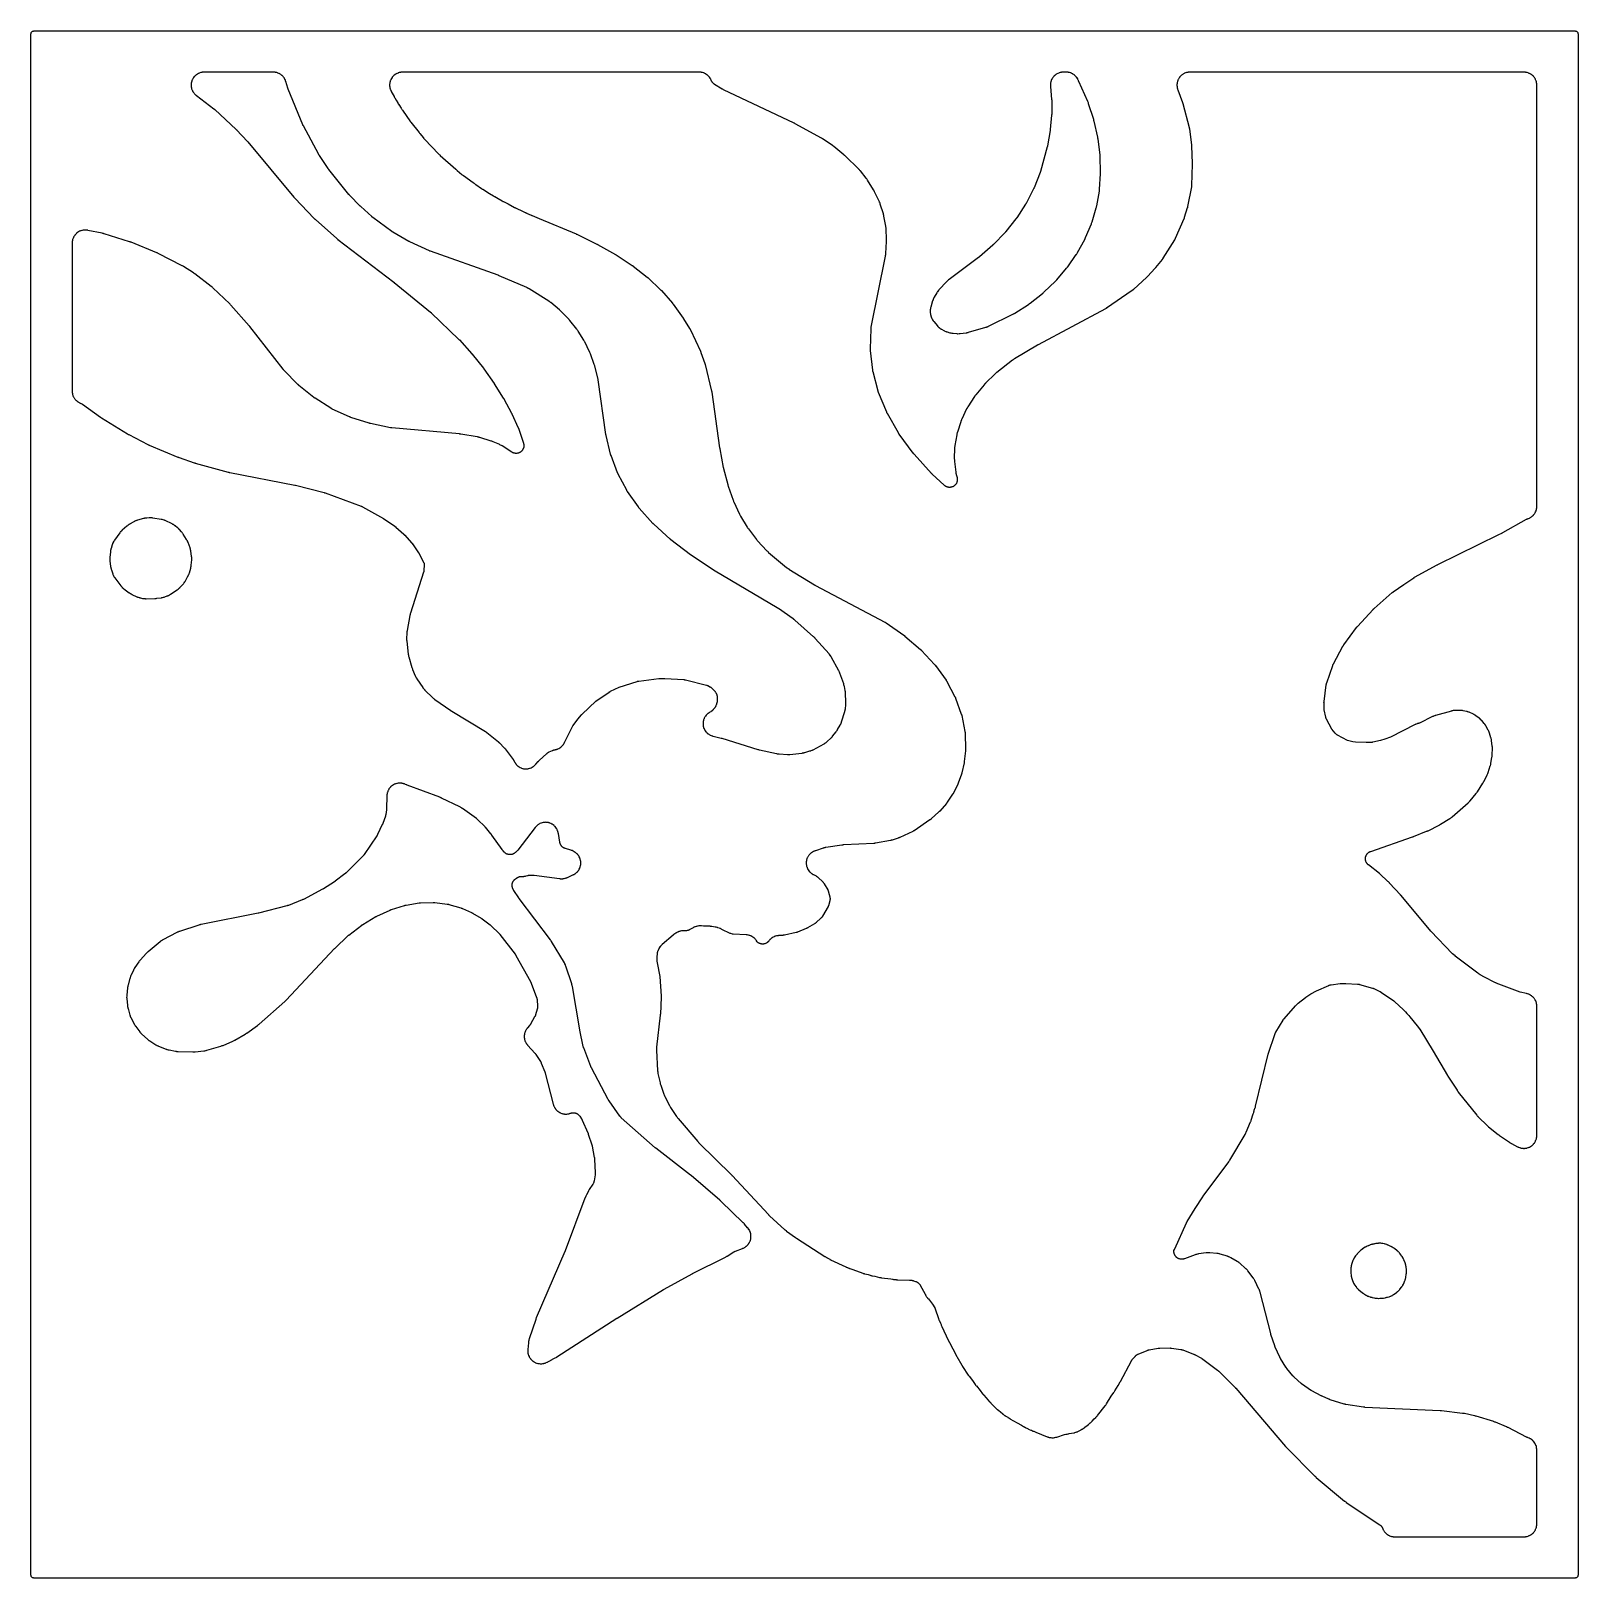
# Model space of a CAD drawing. Header units: millimetres. Extents: x 0 to 300, y 0 to 300.
import ezdxf

# ---------------------------------------------------------------- set-up
doc = ezdxf.new("R2010")
doc.units = ezdxf.units.MM
doc.layers.add('CUT', color=7, linetype='CONTINUOUS')

msp = doc.modelspace()

# ---------------------------------------------------------------- linework, layer by layer
at = {"layer": 'CUT'}
for points in [[(-0.0503, 299.5794), (-0.036, 299.6365), (-0.0162, 299.6918), (0.009, 299.745), (0.0392, 299.7954), (0.0743, 299.8427), (0.1137, 299.8863), (0.1573, 299.9257), (0.2046, 299.9608), (0.255, 299.991), (0.3082, 300.0162), (0.3635, 300.036), (0.4206, 300.0503), (0.4788, 300.0589), (0.5522, 300.0625), (1.4375, 300.0625), (298.5045, 300.0625), (299.3898, 300.0625), (299.4633, 300.0589), (299.5214, 300.0503), (299.5785, 300.036), (299.6339, 300.0162), (299.687, 299.991), (299.7375, 299.9608), (299.7847, 299.9257), (299.8283, 299.8863), (299.8678, 299.8427), (299.9028, 299.7954), (299.933, 299.745), (299.9582, 299.6918), (299.978, 299.6365), (299.9923, 299.5794), (300.0009, 299.5212), (300.0045, 299.4478), (300.0045, 298.5625), (300.0045, 1.4375), (300.0045, 0.5522), (300.0009, 0.4788), (299.9923, 0.4206), (299.978, 0.3635), (299.9582, 0.3082), (299.933, 0.255), (299.9028, 0.2046), (299.8678, 0.1573), (299.8283, 0.1137), (299.7847, 0.0743), (299.7375, 0.0392), (299.687, 0.009), (299.6339, -0.0162), (299.5785, -0.036), (299.5214, -0.0503), (299.4633, -0.0589), (299.3898, -0.0625), (298.5045, -0.0625), (1.4375, -0.0625), (0.5522, -0.0625), (0.4788, -0.0589), (0.4206, -0.0503), (0.3635, -0.036), (0.3082, -0.0162), (0.255, 0.009), (0.2046, 0.0392), (0.1573, 0.0743), (0.1137, 0.1137), (0.0743, 0.1573), (0.0392, 0.2046), (0.009, 0.255), (-0.0162, 0.3082), (-0.036, 0.3635), (-0.0503, 0.4206), (-0.0589, 0.4788), (-0.0625, 0.5522), (-0.0625, 1.4375), (-0.0625, 298.5625), (-0.0625, 299.4478), (-0.0589, 299.5212)], [(8.0711, 229.3836), (8.09, 229.3293), (8.1581, 229.1606), (8.1822, 229.1084), (8.2661, 228.947), (8.2951, 228.8973), (8.3941, 228.7447), (8.4277, 228.698), (8.5408, 228.5556), (8.5787, 228.5123), (8.705, 228.3814), (8.7469, 228.3419), (8.8851, 228.2237), (8.9306, 228.1885), (9.0795, 228.084), (9.1281, 228.0533), (9.2864, 227.9636), (9.3377, 227.9377), (9.5061, 227.8625), (9.5326, 227.8514), (9.5648, 227.8389), (9.5739, 227.8353), (9.5917, 227.8282), (9.6105, 227.8205), (9.6432, 227.8067), (9.7025, 227.779), (9.7766, 227.7409), (9.8441, 227.7026), (9.8907, 227.6734), (9.9287, 227.6482), (9.9409, 227.6397), (9.95, 227.6332), (13.4349, 225.1295), (13.4428, 225.1239), (13.4983, 225.0855), (13.5069, 225.0796), (13.5768, 225.0328), (13.5853, 225.0272), (13.6412, 224.9912), (13.6505, 224.9854), (18.6322, 221.9015), (18.6418, 221.8957), (18.7091, 221.8558), (18.7195, 221.8497), (18.8043, 221.8017), (18.8147, 221.796), (18.8825, 221.7593), (18.8937, 221.7534), (22.6046, 219.8465), (22.6144, 219.8416), (22.6823, 219.8083), (22.6929, 219.8032), (22.7784, 219.7633), (22.7888, 219.7585), (22.857, 219.7282), (22.8682, 219.7234), (28.4403, 217.3836), (28.4499, 217.3797), (28.5164, 217.3531), (28.5267, 217.3491), (28.6102, 217.3175), (28.6203, 217.3137), (28.6868, 217.2899), (28.6977, 217.2861), (31.6073, 216.3069), (31.6145, 216.3045), (31.6644, 216.2884), (31.6721, 216.286), (31.7347, 216.2667), (31.7423, 216.2644), (31.7919, 216.2499), (31.8, 216.2476), (38.2005, 214.4679), (38.2123, 214.4648), (38.289, 214.4451), (38.3008, 214.4422), (38.3976, 214.4195), (38.4095, 214.4168), (38.487, 214.4003), (38.4989, 214.3979), (51.0973, 211.9754), (51.1029, 211.9743), (51.1158, 211.9717), (51.1214, 211.9706), (51.1346, 211.9679), (51.1414, 211.9665), (51.1573, 211.9631), (51.1641, 211.9616), (51.1719, 211.9599), (51.1787, 211.9583), (51.1946, 211.9547), (51.2014, 211.9531), (51.2048, 211.9523), (51.2128, 211.9503), (51.2315, 211.9457), (51.2395, 211.9437), (56.7948, 210.5145), (56.8058, 210.5116), (56.8315, 210.5046), (56.8425, 210.5015), (56.8559, 210.4977), (56.8668, 210.4946), (56.8922, 210.487), (56.9031, 210.4837), (56.9156, 210.4798), (56.9265, 210.4763), (56.9517, 210.4681), (56.9625, 210.4645), (56.9757, 210.46), (56.9865, 210.4562), (57.0115, 210.4474), (57.0222, 210.4435), (63.9611, 207.8864), (63.9675, 207.884), (63.9826, 207.8783), (63.9853, 207.8772), (64.0143, 207.8656), (64.072, 207.8414), (64.0916, 207.8327), (64.1185, 207.8198), (64.1891, 207.7843), (64.2192, 207.7685), (68.3369, 205.4978), (69.5623, 204.6468), (69.8872, 204.4212), (70.1189, 204.2603), (70.2381, 204.1775), (70.5318, 203.9646), (70.5415, 203.9574), (70.564, 203.9406), (70.5737, 203.9333), (70.5853, 203.9244), (70.5949, 203.917), (70.617, 203.8995), (70.6264, 203.892), (70.6372, 203.8833), (70.6465, 203.8756), (70.6681, 203.8576), (70.6773, 203.8498), (70.6885, 203.8402), (70.6976, 203.8323), (70.7188, 203.8138), (70.7278, 203.8057), (72.2507, 202.4301), (72.2593, 202.4222), (72.2794, 202.4036), (72.288, 202.3955), (72.2984, 202.3856), (72.3068, 202.3775), (72.3264, 202.3584), (72.3347, 202.3501), (72.3443, 202.3405), (72.3525, 202.3322), (72.3716, 202.3125), (72.3797, 202.3041), (72.3895, 202.2937), (72.3976, 202.2851), (72.4161, 202.265), (72.424, 202.2563), (73.7623, 200.7665), (73.771, 200.7566), (73.7912, 200.7334), (73.7998, 200.7234), (73.8102, 200.7111), (73.8186, 200.701), (73.8382, 200.6772), (73.8465, 200.667), (73.8559, 200.6552), (73.8641, 200.6448), (73.8829, 200.6205), (73.8909, 200.61), (73.9005, 200.5971), (73.9084, 200.5865), (73.9265, 200.5616), (73.9342, 200.5509), (74.4687, 199.7937), (75.1097, 198.8358), (75.1165, 198.8255), (75.1322, 198.8013), (75.1388, 198.7909), (75.1468, 198.7782), (75.1534, 198.7677), (75.1684, 198.7431), (75.1747, 198.7326), (75.182, 198.7204), (75.1882, 198.7097), (75.2025, 198.6847), (75.2086, 198.674), (75.2159, 198.6608), (75.2218, 198.65), (75.2355, 198.6246), (75.2413, 198.6137), (76.1584, 196.8522), (76.1737, 196.7901), (76.1846, 196.7346), (76.1971, 196.6506), (76.2027, 196.5944), (76.2071, 196.5096), (76.2076, 196.4318), (76.2068, 196.3893), (76.1701, 195.5138), (76.1696, 195.5038), (76.1688, 195.4882), (76.167, 195.4625), (76.1642, 195.4281), (76.1612, 195.3976), (76.1607, 195.3933), (76.1529, 195.3399), (76.14, 195.2675), (76.1252, 195.1993), (76.1128, 195.1516), (76.1017, 195.1122), (76.0978, 195.0996), (76.0947, 195.09), (73.5515, 187.1477), (73.546, 187.1295), (73.512, 187.0105), (73.5071, 186.9922), (73.4692, 186.8416), (73.4649, 186.8231), (73.4385, 186.7022), (73.4347, 186.6836), (72.8897, 183.7382), (72.8879, 183.7278), (72.8757, 183.655), (72.874, 183.6441), (72.8669, 183.5963), (72.8639, 183.5732), (72.8482, 183.4287), (72.8462, 183.4064), (72.8435, 183.3676), (72.8428, 183.3571), (72.839, 183.2842), (72.8384, 183.2724), (72.8012, 182.1624), (72.8009, 182.1519), (72.7998, 182.0785), (72.7997, 182.0675), (72.7998, 182.0194), (72.8003, 181.9962), (72.8062, 181.8516), (72.8076, 181.8293), (72.8106, 181.7907), (72.8115, 181.7803), (72.8184, 181.708), (72.8197, 181.6963), (73.1124, 179.1709), (73.114, 179.1583), (73.1252, 179.0768), (73.1271, 179.0643), (73.1348, 179.0154), (73.1393, 178.9905), (73.172, 178.8293), (73.1775, 178.8046), (73.1894, 178.7566), (73.1925, 178.7443), (73.2139, 178.6649), (73.2173, 178.6527), (73.8203, 176.5885), (73.8254, 176.5721), (73.8597, 176.4662), (73.8652, 176.4499), (73.912, 176.3182), (73.9179, 176.3021), (73.9582, 176.1983), (73.9646, 176.1824), (74.4886, 174.9378), (74.4946, 174.9241), (74.5344, 174.8356), (74.5407, 174.8221), (74.566, 174.7696), (74.5796, 174.743), (74.6723, 174.5726), (74.6872, 174.5467), (74.7176, 174.4969), (74.7255, 174.4843), (74.7781, 174.4027), (74.7863, 174.3903), (75.9563, 172.6712), (75.9647, 172.6592), (76.0201, 172.5819), (76.0288, 172.5701), (76.0632, 172.5245), (76.0814, 172.5016), (76.2031, 172.3556), (76.2224, 172.3336), (76.2611, 172.2916), (76.2711, 172.2809), (76.3372, 172.2126), (76.3475, 172.2022), (77.8606, 170.7109), (77.8699, 170.7019), (77.9308, 170.6444), (77.9403, 170.6357), (77.9777, 170.6019), (77.9972, 170.585), (78.1261, 170.4781), (78.1463, 170.4621), (78.1864, 170.4316), (78.1968, 170.4239), (78.2646, 170.3747), (78.2751, 170.3673), (81.3441, 168.2395), (81.3515, 168.2345), (81.4027, 168.2001), (81.4106, 168.1948), (81.4751, 168.153), (81.483, 168.148), (81.5344, 168.1157), (81.5429, 168.1105), (88.0911, 164.1545), (88.1047, 164.1462), (88.1361, 164.1264), (88.1495, 164.1178), (88.1658, 164.1072), (88.179, 164.0984), (88.2098, 164.0775), (88.2228, 164.0684), (88.2378, 164.0579), (88.2507, 164.0486), (88.2807, 164.0267), (88.2935, 164.0171), (88.3089, 164.0054), (88.3215, 163.9956), (88.3507, 163.9726), (88.3632, 163.9627), (90.5988, 162.1362), (90.6087, 162.1281), (90.6315, 162.1089), (90.6412, 162.1006), (90.6529, 162.0905), (90.6625, 162.082), (90.6847, 162.0622), (90.6942, 162.0537), (90.705, 162.0438), (90.7144, 162.0351), (90.736, 162.0147), (90.7452, 162.0059), (90.7564, 161.995), (90.7655, 161.9861), (90.7866, 161.9651), (90.7955, 161.956), (91.7152, 161.0122), (91.7252, 161.0017), (91.7484, 160.9771), (91.7583, 160.9665), (91.7702, 160.9534), (91.7799, 160.9427), (91.8023, 160.9173), (91.8118, 160.9064), (91.8226, 160.8937), (91.832, 160.8826), (91.8536, 160.8566), (91.8627, 160.8454), (91.8738, 160.8316), (91.8827, 160.8202), (91.9035, 160.7934), (91.9123, 160.7819), (93.4719, 158.7025), (93.478, 158.6943), (93.4873, 158.6817), (93.5023, 158.6605), (93.522, 158.6318), (93.5392, 158.6061), (93.5524, 158.5854), (93.5598, 158.5735), (93.5626, 158.5691), (93.5781, 158.543), (93.6117, 158.4843), (93.631, 158.4487), (93.6372, 158.4366), (93.6418, 158.4275), (93.6843, 158.3425), (93.6911, 158.3294), (93.7361, 158.2446), (93.7432, 158.2317), (93.7714, 158.1814), (93.7866, 158.156), (93.8874, 157.9959), (93.9213, 157.9475), (94.0357, 157.8001), (94.0742, 157.7553), (94.2026, 157.6199), (94.2453, 157.5791), (94.3864, 157.4569), (94.4329, 157.4205), (94.5853, 157.3128), (94.6352, 157.2812), (94.7975, 157.1889), (94.8502, 157.1623), (95.0207, 157.0865), (95.0758, 157.0652), (95.253, 157.0065), (95.3099, 156.9908), (95.492, 156.9498), (95.5501, 156.9397), (95.7354, 156.9168), (95.7943, 156.9124), (95.9808, 156.9079), (96.0399, 156.9093), (96.226, 156.9231), (96.2846, 156.9304), (96.4685, 156.9624), (96.5261, 156.9753), (96.7059, 157.0253), (96.762, 157.0439), (96.936, 157.1112), (96.99, 157.1352), (97.1566, 157.2194), (97.2079, 157.2485), (97.3655, 157.3487), (97.4137, 157.3827), (97.5606, 157.4978), (97.6052, 157.5365), (97.742, 157.6673), (97.7628, 157.6882), (97.8025, 157.7301), (97.8125, 157.7409), (97.8768, 157.8122), (97.8865, 157.8232), (98.3137, 158.3209), (98.3223, 158.3308), (98.3426, 158.3537), (98.3514, 158.3635), (98.3621, 158.3753), (98.371, 158.385), (98.392, 158.4073), (98.401, 158.4168), (98.4115, 158.4277), (98.4207, 158.4371), (98.4423, 158.4588), (98.4516, 158.468), (98.4631, 158.4792), (98.4725, 158.4883), (98.4948, 158.5094), (98.5043, 158.5184), (100.0203, 159.9159), (100.0294, 159.9242), (100.0417, 159.9352), (100.0791, 159.967), (100.1241, 160.0031), (100.1928, 160.0531), (100.2616, 160.0984), (100.3355, 160.1421), (100.388, 160.1699), (100.4327, 160.192), (100.4475, 160.1988), (100.4587, 160.2038), (101.1197, 160.4971), (101.1291, 160.5012), (101.1304, 160.5018), (101.1819, 160.5221), (101.2603, 160.5502), (101.3497, 160.5772), (101.4279, 160.5964), (101.4825, 160.608), (101.4877, 160.6089), (101.4972, 160.6106), (101.5646, 160.622), (101.5789, 160.6246), (101.6346, 160.6355), (101.6629, 160.6417), (101.8437, 160.6861), (101.8994, 160.7026), (102.0727, 160.7634), (102.1265, 160.7853), (102.293, 160.8625), (102.3445, 160.8895), (102.5028, 160.9825), (102.5514, 161.0143), (102.7, 161.1222), (102.7453, 161.1585), (102.8827, 161.2803), (102.9243, 161.3208), (103.0493, 161.4553), (103.0868, 161.4997), (103.1982, 161.6456), (103.2312, 161.6934), (103.3294, 161.8516), (103.3441, 161.8766), (103.3716, 161.9262), (103.3785, 161.939), (103.4224, 162.0226), (103.429, 162.0355), (105.0091, 165.2355), (106.0473, 166.6478), (106.6404, 167.3409), (106.6486, 167.3504), (106.6679, 167.3724), (106.6763, 167.3817), (106.6866, 167.3931), (106.6951, 167.4023), (106.715, 167.4237), (106.7236, 167.4329), (106.7336, 167.4433), (106.7423, 167.4523), (106.7629, 167.4731), (106.7717, 167.482), (106.7826, 167.4928), (106.7916, 167.5015), (106.8127, 167.5218), (106.8218, 167.5304), (109.509, 170.041), (112.0626, 171.8016), (112.0706, 171.807), (112.083, 171.8154), (112.1038, 171.829), (112.1318, 171.8468), (112.157, 171.8622), (112.1772, 171.8741), (112.1887, 171.8808), (112.1931, 171.8832), (112.2185, 171.8972), (112.2755, 171.9273), (112.3101, 171.9446), (112.3219, 171.9502), (112.3306, 171.9543), (114.0361, 172.7401), (117.5015, 173.8809), (117.512, 173.8843), (117.5282, 173.8894), (117.5552, 173.8975), (117.5915, 173.9077), (117.624, 173.9162), (117.6498, 173.9225), (117.6646, 173.9259), (117.6701, 173.9271), (117.7024, 173.9338), (117.7744, 173.9471), (117.8177, 173.9541), (117.8324, 173.9561), (117.8433, 173.9575), (121.7404, 174.4386), (122.8562, 174.4498), (126.564, 174.2247), (126.5744, 174.224), (126.5906, 174.2229), (126.6172, 174.2205), (126.6528, 174.2169), (126.6844, 174.2131), (126.7094, 174.2097), (126.7237, 174.2076), (126.729, 174.2067), (126.7598, 174.2014), (126.8281, 174.1884), (126.8688, 174.1797), (126.8825, 174.1764), (126.8927, 174.174), (130.9902, 173.1455), (130.9997, 173.1431), (131.0145, 173.1392), (131.0388, 173.1325), (131.0712, 173.123), (131.0999, 173.1141), (131.1039, 173.1127), (131.1535, 173.0948), (131.2204, 173.0683), (131.2829, 173.0408), (131.3263, 173.0197), (131.3619, 173.0013), (131.3733, 172.9952), (131.3819, 172.9904), (131.6372, 172.8482), (131.6466, 172.843), (131.661, 172.8347), (131.6846, 172.8207), (131.7161, 172.8014), (131.7436, 172.7838), (131.7475, 172.7812), (131.7943, 172.7478), (131.8568, 172.7003), (131.9141, 172.6527), (131.9531, 172.6176), (131.9848, 172.5876), (131.9948, 172.5776), (132.0024, 172.57), (132.4743, 172.0898), (132.5042, 172.0578), (132.5576, 171.9979), (132.6126, 171.9298), (132.647, 171.8827), (132.6951, 171.8096), (132.7247, 171.7594), (132.7655, 171.6819), (132.7994, 171.6092), (132.8169, 171.569), (132.9357, 171.2777), (132.9511, 171.2371), (132.9776, 171.1622), (133.0025, 171.0791), (133.0163, 171.023), (133.0331, 170.9379), (133.0415, 170.8808), (133.05, 170.7945), (133.0539, 170.7151), (133.0551, 170.6718), (133.0557, 170.2493), (133.0557, 170.2371), (133.0555, 170.2208), (133.0536, 170.1723), (133.0498, 170.1154), (133.0404, 170.0319), (133.0275, 169.9516), (133.0101, 169.8685), (132.9953, 169.8116), (132.9817, 169.7643), (132.9768, 169.749), (132.9731, 169.7375), (132.8114, 169.2528), (132.7984, 169.2163), (132.7732, 169.1501), (132.7425, 169.0792), (132.72, 169.0328), (132.6834, 168.9647), (132.6571, 168.9204), (132.6147, 168.8558), (132.5734, 168.7982), (132.5502, 168.7673), (132.27, 168.4104), (132.2416, 168.3761), (132.1882, 168.3146), (132.1266, 168.2504), (132.0835, 168.2097), (132.0159, 168.1519), (131.969, 168.1157), (131.896, 168.0648), (131.8269, 168.0216), (131.7886, 167.9989), (131.6237, 167.9068), (131.6106, 167.8993), (131.5266, 167.8495), (131.5137, 167.8417), (131.464, 167.8106), (131.4389, 167.794), (131.281, 167.6837), (131.2335, 167.6468), (131.0894, 167.523), (131.0458, 167.4816), (130.9148, 167.344), (130.8756, 167.2984), (130.7591, 167.1484), (130.7246, 167.0991), (130.6236, 166.9382), (130.5943, 166.8857), (130.5099, 166.7155), (130.486, 166.6603), (130.4191, 166.4825), (130.4007, 166.4253), (130.352, 166.2416), (130.3395, 166.1828), (130.3093, 165.9952), (130.3027, 165.9355), (130.2915, 165.7458), (130.291, 165.6857), (130.2988, 165.4959), (130.3042, 165.436), (130.331, 165.2479), (130.3424, 165.1889), (130.3878, 165.0044), (130.4051, 164.9469), (130.4688, 164.7678), (130.4917, 164.7123), (130.573, 164.5405), (130.6014, 164.4876), (130.6994, 164.3248), (130.7329, 164.2749), (130.8468, 164.1228), (130.8851, 164.0765), (131.0136, 163.9365), (131.0564, 163.8943), (131.1982, 163.7679), (131.2451, 163.7302), (131.3988, 163.6186), (131.4492, 163.5858), (131.6133, 163.4901), (131.6667, 163.4625), (131.8396, 163.3837), (131.8955, 163.3616), (132.0779, 163.2997), (132.1066, 163.2907), (132.1631, 163.2747), (132.1776, 163.2708), (132.2722, 163.2464), (132.2868, 163.2428), (133.7801, 162.8979), (133.7866, 162.8964), (133.802, 162.8927), (133.8085, 162.8911), (133.8242, 162.8873), (133.8323, 162.8852), (133.851, 162.8804), (133.8591, 162.8783), (133.8683, 162.8759), (133.8764, 162.8737), (133.8951, 162.8685), (133.9031, 162.8663), (133.9071, 162.8651), (133.9166, 162.8623), (133.9386, 162.8558), (133.9481, 162.8529), (140.9477, 160.6813), (140.9596, 160.6777), (141.0377, 160.6552), (141.0497, 160.6519), (141.1484, 160.6257), (141.1605, 160.6227), (141.2395, 160.6035), (141.2517, 160.6006), (144.5541, 159.8709), (144.5662, 159.8683), (144.6448, 159.8526), (144.6569, 159.8504), (144.7043, 159.8419), (144.7287, 159.8381), (144.8875, 159.8165), (144.912, 159.8136), (144.96, 159.8091), (144.9723, 159.8081), (145.0522, 159.8022), (145.0645, 159.8014), (146.654, 159.717), (146.666, 159.7165), (146.744, 159.7139), (146.756, 159.7136), (146.8029, 159.713), (146.827, 159.7132), (146.983, 159.7174), (147.007, 159.7185), (147.0538, 159.7217), (147.0658, 159.7226), (147.1436, 159.7294), (147.1555, 159.7306), (149.4731, 159.9797), (149.4862, 159.9813), (149.571, 159.9923), (149.584, 159.9941), (149.6348, 160.0019), (149.6607, 160.0064), (149.8284, 160.0395), (149.8541, 160.0451), (149.904, 160.0573), (149.9168, 160.0605), (149.9994, 160.0826), (150.0121, 160.0861), (151.0266, 160.3806), (151.0418, 160.3852), (151.1398, 160.4165), (151.1548, 160.4215), (151.2132, 160.4418), (151.2428, 160.453), (151.4332, 160.5309), (151.4622, 160.5436), (151.5181, 160.57), (151.5323, 160.5769), (151.6242, 160.6233), (151.6382, 160.6306), (153.7813, 161.7838), (153.7923, 161.7898), (153.8633, 161.83), (153.8742, 161.8363), (153.9164, 161.8613), (153.9377, 161.8746), (154.0726, 161.9625), (154.1135, 161.9916), (154.2406, 162.0905), (154.2601, 162.1063), (154.2975, 162.138), (154.307, 162.1462), (154.3682, 162.2003), (154.3775, 162.2087), (155.0744, 162.8512), (155.0833, 162.8596), (155.1406, 162.9147), (155.1494, 162.9232), (155.1832, 162.957), (155.2001, 162.9747), (155.3079, 163.0916), (155.3241, 163.11), (155.355, 163.1465), (155.3628, 163.1559), (155.413, 163.2175), (155.4207, 163.2271), (156.0861, 164.0795), (156.0989, 164.0966), (156.1806, 164.2093), (156.1929, 164.2269), (156.2902, 164.3718), (156.3018, 164.3898), (156.3753, 164.508), (156.3862, 164.5264), (156.891, 165.4079), (156.8989, 165.4221), (156.9488, 165.5151), (156.9563, 165.5295), (156.9847, 165.5861), (156.9985, 165.6155), (157.083, 165.8088), (157.0951, 165.8389), (157.1173, 165.8982), (157.1228, 165.9135), (157.157, 166.0133), (157.1621, 166.0287), (157.7957, 168.0518), (157.7998, 168.0652), (157.8251, 168.1532), (157.8288, 168.1667), (157.8427, 168.2199), (157.8493, 168.2473), (157.8873, 168.4262), (157.8925, 168.4538), (157.9014, 168.5081), (157.9036, 168.522), (157.9163, 168.6126), (157.918, 168.6266), (157.9937, 169.2765), (157.995, 169.2886), (158.0025, 169.3676), (158.0036, 169.3797), (158.0071, 169.4273), (158.0085, 169.4517), (158.0139, 169.6102), (158.0143, 169.6346), (158.014, 169.6823), (158.0138, 169.6945), (158.0117, 169.7738), (158.0112, 169.786), (157.9226, 171.6734), (157.922, 171.6841), (157.9172, 171.7589), (157.9163, 171.7701), (157.9123, 171.8191), (157.9098, 171.8426), (157.8917, 171.9891), (157.8885, 172.0117), (157.8822, 172.0507), (157.8804, 172.0612), (157.8672, 172.1342), (157.8649, 172.146), (157.7184, 172.8735), (157.7139, 172.8943), (157.6818, 173.0285), (157.6765, 173.0491), (157.6304, 173.2161), (157.6243, 173.2364), (157.5829, 173.3682), (157.5761, 173.3883), (156.8342, 175.4822), (156.8303, 175.4928), (156.8026, 175.5666), (156.7984, 175.5775), (156.7792, 175.6255), (156.7696, 175.6485), (156.7062, 175.7901), (156.696, 175.8118), (156.6775, 175.849), (156.6724, 175.8591), (156.6365, 175.9282), (156.6306, 175.9394), (155.161, 178.6278), (155.1526, 178.6426), (155.0969, 178.738), (155.0881, 178.7526), (155.053, 178.8089), (155.0342, 178.8373), (154.907, 179.0179), (154.8866, 179.0451), (154.8454, 179.0971), (154.8347, 179.1103), (154.7635, 179.1949), (154.7524, 179.2078), (152.0701, 182.2226), (152.0578, 182.236), (151.9768, 182.3217), (151.9642, 182.3347), (151.8594, 182.439), (151.8463, 182.4516), (151.7603, 182.5322), (151.7469, 182.5444), (148.1272, 185.737), (148.1143, 185.748), (148.0297, 185.8185), (148.0165, 185.8291), (147.9079, 185.9146), (147.8944, 185.9248), (147.8059, 185.9904), (147.7922, 186.0003), (144.8963, 188.0235), (144.8874, 188.0295), (144.8254, 188.0712), (144.8158, 188.0775), (144.7376, 188.128), (144.728, 188.134), (144.6654, 188.1727), (144.6551, 188.179), (132.6486, 195.2747), (132.6445, 195.2771), (132.6348, 195.2829), (132.6306, 195.2854), (132.6207, 195.2914), (132.6157, 195.2945), (132.6039, 195.3017), (132.5988, 195.3049), (132.593, 195.3085), (132.5879, 195.3117), (132.5762, 195.3191), (132.5718, 195.3219), (132.5623, 195.328), (132.5489, 195.3368), (132.543, 195.3407), (128.0022, 198.3589), (127.9972, 198.3622), (127.9858, 198.37), (127.9809, 198.3733), (127.9693, 198.3812), (127.9633, 198.3854), (127.9494, 198.395), (127.9434, 198.3992), (127.9366, 198.4041), (127.9307, 198.4083), (127.9169, 198.4182), (127.911, 198.4225), (127.908, 198.4247), (127.9011, 198.4298), (127.885, 198.4418), (127.8781, 198.447), (124.0604, 201.3568), (124.0527, 201.3627), (124.0349, 201.3766), (124.0273, 201.3826), (124.0181, 201.3899), (124.0106, 201.3959), (123.9932, 201.4101), (123.9857, 201.4163), (123.9772, 201.4234), (123.9698, 201.4296), (123.9526, 201.4442), (123.9453, 201.4505), (123.9364, 201.4582), (123.9292, 201.4646), (123.9123, 201.4795), (123.9051, 201.486), (120.7315, 204.3669), (120.7228, 204.3749), (120.7026, 204.3937), (120.6941, 204.4018), (120.6836, 204.4118), (120.6752, 204.42), (120.6555, 204.4393), (120.6471, 204.4476), (120.6376, 204.4573), (120.6293, 204.4657), (120.6102, 204.4855), (120.602, 204.4941), (120.5921, 204.5046), (120.5841, 204.5132), (120.5655, 204.5335), (120.5576, 204.5423), (117.9148, 207.5028), (117.9062, 207.5126), (117.8863, 207.5356), (117.8778, 207.5455), (117.8676, 207.5577), (117.8592, 207.5677), (117.84, 207.5913), (117.8318, 207.6014), (117.8225, 207.6132), (117.8144, 207.6234), (117.7959, 207.6475), (117.788, 207.6579), (117.7785, 207.6707), (117.7707, 207.6812), (117.7529, 207.7058), (117.7453, 207.7164), (115.6516, 210.6942), (115.6433, 210.7062), (115.6241, 210.7345), (115.6159, 210.7467), (115.6061, 210.7617), (115.5982, 210.774), (115.5799, 210.8029), (115.5722, 210.8154), (115.5634, 210.8297), (115.5559, 210.8423), (115.5386, 210.8718), (115.5312, 210.8845), (115.5224, 210.9001), (115.5153, 210.9129), (115.4989, 210.9429), (115.492, 210.9558), (113.8418, 214.1066), (113.8359, 214.1179), (113.8225, 214.1444), (113.8169, 214.1558), (113.81, 214.1698), (113.8045, 214.1813), (113.7919, 214.2081), (113.7865, 214.2197), (113.7805, 214.233), (113.7753, 214.2446), (113.7634, 214.2719), (113.7584, 214.2836), (113.7524, 214.2979), (113.7476, 214.3097), (113.7364, 214.3372), (113.7318, 214.3491), (112.4459, 217.6712), (112.4404, 217.6855), (112.4281, 217.7192), (112.4229, 217.7336), (112.4167, 217.7513), (112.4118, 217.7658), (112.4006, 217.7999), (112.3959, 217.8145), (112.3907, 217.8313), (112.3863, 217.846), (112.3763, 217.8804), (112.3721, 217.8952), (112.3671, 217.9132), (112.3632, 217.9281), (112.3544, 217.9628), (112.3507, 217.9777), (111.4939, 221.5907), (111.4916, 221.6007), (111.4863, 221.6241), (111.4842, 221.6341), (111.4815, 221.6464), (111.4795, 221.6565), (111.4747, 221.68), (111.4728, 221.6901), (111.4705, 221.7017), (111.4687, 221.7118), (111.4645, 221.7354), (111.4628, 221.7455), (111.4607, 221.7579), (111.4591, 221.7681), (111.4554, 221.7918), (111.4539, 221.8019), (109.9501, 232.3593), (109.9478, 232.3746), (109.931, 232.4736), (109.9283, 232.4888), (109.9041, 232.6126), (109.9009, 232.6277), (109.8791, 232.7257), (109.8756, 232.7408), (109.3115, 235.0013), (109.3077, 235.0158), (109.2818, 235.1096), (109.2776, 235.124), (109.2421, 235.2411), (109.2376, 235.2553), (109.207, 235.3478), (109.2021, 235.362), (108.4639, 237.4199), (108.4579, 237.4358), (108.4176, 237.5388), (108.4112, 237.5546), (108.357, 237.6823), (108.3501, 237.6979), (108.3041, 237.7984), (108.2968, 237.8138), (107.346, 239.7431), (107.3397, 239.7556), (107.2977, 239.836), (107.291, 239.8484), (107.2359, 239.9482), (107.2291, 239.9603), (107.1833, 240.0387), (107.1762, 240.0507), (106.0816, 241.8319), (106.0716, 241.8477), (106.0046, 241.9494), (105.994, 241.9649), (105.9061, 242.0899), (105.895, 242.105), (105.8218, 242.2023), (105.8103, 242.2171), (104.4853, 243.8692), (104.4763, 243.8803), (104.4165, 243.9512), (104.4072, 243.9621), (104.3301, 244.0494), (104.3205, 244.0599), (104.2575, 244.128), (104.2476, 244.1383), (102.7328, 245.6971), (102.721, 245.7088), (102.6439, 245.7839), (102.6318, 245.7953), (102.5324, 245.8869), (102.52, 245.898), (102.4388, 245.9688), (102.4262, 245.9795), (100.7491, 247.3613), (100.7341, 247.3732), (100.6358, 247.4491), (100.6205, 247.4605), (100.4941, 247.5518), (100.4784, 247.5627), (100.3755, 247.6322), (100.3595, 247.6426), (96.5504, 250.0398), (96.5411, 250.0455), (96.4754, 250.0852), (96.4655, 250.0911), (96.4219, 250.1163), (96.4007, 250.128), (96.2669, 250.1983), (96.246, 250.2088), (96.2094, 250.2262), (96.1995, 250.2308), (96.1304, 250.2622), (96.1191, 250.2672), (90.7636, 252.5701), (90.7552, 252.5736), (90.6967, 252.5977), (90.6876, 252.6013), (90.6142, 252.6302), (90.6053, 252.6336), (90.5469, 252.6555), (90.5373, 252.659), (77.4017, 257.33), (77.3924, 257.3334), (77.3708, 257.3413), (77.3616, 257.3448), (77.3503, 257.3491), (77.3411, 257.3526), (77.3197, 257.3611), (77.3105, 257.3647), (77.2999, 257.369), (77.2908, 257.3728), (77.2696, 257.3817), (77.2605, 257.3855), (77.2494, 257.3903), (77.2404, 257.3943), (77.2193, 257.4036), (77.2103, 257.4077), (73.4509, 259.1291), (73.4415, 259.1335), (73.4196, 259.1439), (73.4102, 259.1484), (73.3988, 259.1539), (73.3894, 259.1585), (73.3677, 259.1694), (73.3585, 259.1741), (73.3478, 259.1796), (73.3386, 259.1844), (73.3172, 259.1957), (73.308, 259.2007), (73.2969, 259.2067), (73.2878, 259.2118), (73.2666, 259.2236), (73.2576, 259.2287), (70.1326, 261.0256), (70.1217, 261.032), (70.0963, 261.047), (70.0855, 261.0535), (70.0724, 261.0616), (70.0617, 261.0683), (70.0368, 261.084), (70.0261, 261.0908), (70.014, 261.0988), (70.0035, 261.1057), (69.979, 261.1222), (69.9686, 261.1293), (69.9559, 261.1381), (69.9456, 261.1453), (69.9216, 261.1625), (69.9114, 261.1699), (66.2218, 263.8831), (66.2122, 263.8903), (66.19, 263.907), (66.1806, 263.9143), (66.1691, 263.9232), (66.1597, 263.9306), (66.138, 263.948), (66.1287, 263.9555), (66.1181, 263.9642), (66.109, 263.9718), (66.0877, 263.9897), (66.0786, 263.9974), (66.0676, 264.007), (66.0587, 264.0148), (66.0379, 264.0333), (66.029, 264.0413), (63.8992, 265.9863), (63.8952, 265.9899), (63.8861, 265.9983), (63.8822, 266.0019), (63.8729, 266.0107), (63.8681, 266.0151), (63.857, 266.0257), (63.8523, 266.0302), (63.8469, 266.0354), (63.8422, 266.04), (63.8312, 266.0507), (63.8271, 266.0547), (63.8183, 266.0635), (63.8059, 266.076), (63.8005, 266.0816), (61.7486, 268.187), (61.7412, 268.1947), (61.7241, 268.2127), (61.7168, 268.2204), (61.708, 268.2299), (61.7008, 268.2377), (61.6842, 268.256), (61.6771, 268.2639), (61.669, 268.273), (61.662, 268.281), (61.6458, 268.2997), (61.6389, 268.3078), (61.6306, 268.3177), (61.6238, 268.3258), (61.608, 268.3449), (61.6013, 268.3532), (57.7211, 273.17), (57.7146, 273.1781), (57.6996, 273.1972), (57.6932, 273.2054), (57.6855, 273.2155), (57.6792, 273.2237), (57.6646, 273.2432), (57.6585, 273.2515), (57.6514, 273.2612), (57.6453, 273.2696), (57.6312, 273.2893), (57.6252, 273.2978), (57.6179, 273.3083), (57.612, 273.3168), (57.5984, 273.3369), (57.5926, 273.3455), (55.8875, 275.9161), (55.8819, 275.9246), (55.8691, 275.9444), (55.8637, 275.9529), (55.8571, 275.9633), (55.8517, 275.9719), (55.8393, 275.992), (55.8341, 276.0006), (55.8281, 276.0106), (55.8229, 276.0193), (55.811, 276.0397), (55.806, 276.0484), (55.7999, 276.0591), (55.7949, 276.0679), (55.7834, 276.0886), (55.7786, 276.0974), (52.7761, 281.6484), (52.7705, 281.659), (52.7575, 281.6838), (52.752, 281.6944), (52.7454, 281.7075), (52.74, 281.7182), (52.7277, 281.7433), (52.7225, 281.7541), (52.7166, 281.7666), (52.7115, 281.7775), (52.6999, 281.8029), (52.695, 281.8138), (52.6891, 281.8272), (52.6843, 281.8382), (52.6733, 281.864), (52.6687, 281.875), (49.8435, 288.7633), (49.8397, 288.7726), (49.8311, 288.7942), (49.8275, 288.8035), (49.8232, 288.8148), (49.8196, 288.8241), (49.8115, 288.8459), (49.8081, 288.8553), (49.8042, 288.8661), (49.8009, 288.8755), (49.7933, 288.8974), (49.7901, 288.9068), (49.7862, 288.9184), (49.7831, 288.9278), (49.776, 288.95), (49.773, 288.9595), (49.3753, 290.2419), (49.3708, 290.2558), (49.3404, 290.3461), (49.3356, 290.3599), (49.316, 290.4137), (49.3053, 290.4409), (49.2324, 290.6141), (49.2071, 290.6669), (49.1189, 290.8298), (49.0885, 290.8799), (48.9849, 291.0335), (48.9497, 291.0804), (48.8316, 291.2231), (48.7921, 291.2663), (48.6606, 291.3968), (48.617, 291.436), (48.4734, 291.5531), (48.4263, 291.5878), (48.2719, 291.6903), (48.2216, 291.7203), (48.058, 291.8073), (48.005, 291.8322), (47.8337, 291.9028), (47.7785, 291.9224), (47.6011, 291.976), (47.5443, 291.9901), (47.3625, 292.0261), (47.3046, 292.0347), (47.1177, 292.053), (47.0884, 292.0551), (47.0313, 292.0579), (47.0166, 292.0584), (46.9214, 292.0608), (46.9068, 292.061), (33.5658, 292.061), (33.5509, 292.0608), (33.4538, 292.0584), (33.4389, 292.0578), (33.3807, 292.0549), (33.3509, 292.0527), (33.1605, 292.0336), (33.1014, 292.0248), (32.9164, 291.9874), (32.8586, 291.9727), (32.6782, 291.9172), (32.622, 291.8968), (32.4481, 291.8236), (32.3942, 291.7977), (32.2284, 291.7076), (32.1774, 291.6765), (32.0213, 291.5704), (31.9737, 291.5344), (31.829, 291.4132), (31.7851, 291.3727), (31.6531, 291.2377), (31.6136, 291.193), (31.4956, 291.0456), (31.4607, 290.9972), (31.358, 290.8389), (31.3281, 290.7872), (31.2416, 290.6194), (31.217, 290.565), (31.1476, 290.3895), (31.1285, 290.3329), (31.0769, 290.1513), (31.0635, 290.0932), (31.0303, 289.9074), (31.0227, 289.8481), (31.0081, 289.6599), (31.0064, 289.6003), (31.0106, 289.4115), (31.0149, 289.352), (31.0378, 289.1646), (31.048, 289.1058), (31.0894, 288.9216), (31.1053, 288.8641), (31.1649, 288.685), (31.1865, 288.6293), (31.2635, 288.457), (31.2905, 288.4038), (31.3843, 288.24), (31.4165, 288.1897), (31.5261, 288.036), (31.5631, 287.9892), (31.6874, 287.8471), (31.7289, 287.8042), (31.8687, 287.6734), (31.891, 287.6536), (31.9355, 287.6159), (31.947, 287.6064), (32.0226, 287.5456), (32.0343, 287.5363), (35.4204, 284.9476), (35.4289, 284.941), (35.4486, 284.9255), (35.4571, 284.9189), (35.4673, 284.9106), (35.4757, 284.9038), (35.495, 284.8879), (35.5033, 284.881), (35.5128, 284.873), (35.521, 284.866), (35.54, 284.8496), (35.5481, 284.8425), (35.5579, 284.8338), (35.5659, 284.8267), (35.5845, 284.8098), (35.5924, 284.8025), (39.7166, 280.973), (39.7211, 280.9688), (39.7316, 280.9589), (39.736, 280.9547), (39.7467, 280.9444), (39.7522, 280.9392), (39.7649, 280.9268), (39.7703, 280.9215), (39.7766, 280.9154), (39.782, 280.91), (39.7945, 280.8974), (39.7999, 280.892), (39.8026, 280.8892), (39.8088, 280.8828), (39.8234, 280.8676), (39.8296, 280.8611), (41.9248, 278.6341), (41.9286, 278.6301), (41.9373, 278.6207), (41.941, 278.6167), (41.9497, 278.6071), (41.9542, 278.6022), (41.9647, 278.5906), (41.9692, 278.5856), (41.9743, 278.5799), (41.9788, 278.5748), (41.9891, 278.5631), (41.9929, 278.5587), (42.0012, 278.5491), (42.0129, 278.5353), (42.018, 278.5292), (50.9506, 267.822), (50.9567, 267.8149), (50.9991, 267.7656), (51.0057, 267.7581), (51.0596, 267.6975), (51.0662, 267.6903), (51.1096, 267.6431), (51.1167, 267.6355), (54.8741, 263.6938), (54.8832, 263.6844), (54.9433, 263.624), (54.9527, 263.6148), (55.0298, 263.5407), (55.0393, 263.5317), (55.102, 263.4741), (55.1118, 263.4653), (59.2759, 259.7988), (59.2832, 259.7925), (59.3343, 259.7489), (59.3423, 259.7422), (59.407, 259.689), (59.4149, 259.6826), (59.4667, 259.6414), (59.4752, 259.6347), (70.3348, 251.3187), (70.3426, 251.3127), (70.3504, 251.3066), (70.3599, 251.2992), (70.3661, 251.2944), (70.3745, 251.2876), (70.3796, 251.2836), (70.3904, 251.2749), (70.3947, 251.2714), (77.4451, 245.5054), (77.4522, 245.4996), (77.4687, 245.4858), (77.4757, 245.4799), (77.4842, 245.4726), (77.4912, 245.4666), (77.5074, 245.4525), (77.5143, 245.4464), (77.5222, 245.4394), (77.529, 245.4333), (77.5449, 245.4189), (77.5517, 245.4126), (77.5599, 245.405), (77.5667, 245.3987), (77.5823, 245.384), (77.5889, 245.3777), (82.919, 240.2377), (82.924, 240.2329), (82.9356, 240.2215), (82.9405, 240.2166), (82.9523, 240.2048), (82.9584, 240.1988), (82.9724, 240.1846), (82.9784, 240.1785), (82.9852, 240.1714), (82.9912, 240.1652), (83.005, 240.1507), (83.0108, 240.1444), (83.0138, 240.1412), (83.0207, 240.1337), (83.0366, 240.1162), (83.0434, 240.1087), (85.4216, 237.4378), (85.4246, 237.4344), (85.4317, 237.4263), (85.4348, 237.4228), (85.4419, 237.4146), (85.4456, 237.4104), (85.4542, 237.4004), (85.4579, 237.3961), (85.4621, 237.3912), (85.4657, 237.3869), (85.4742, 237.3768), (85.4774, 237.373), (85.4841, 237.3647), (85.4938, 237.353), (85.498, 237.3478), (87.6909, 234.6208), (87.6947, 234.6162), (87.7033, 234.6053), (87.707, 234.6006), (87.7158, 234.5894), (87.7203, 234.5836), (87.7307, 234.5701), (87.7351, 234.5643), (87.7402, 234.5575), (87.7446, 234.5517), (87.7548, 234.5379), (87.7592, 234.532), (87.7614, 234.529), (87.7665, 234.522), (87.7783, 234.5055), (87.7833, 234.4984), (89.7514, 231.6956), (89.7597, 231.6837), (89.7681, 231.6715), (89.7709, 231.6673), (89.7778, 231.6572), (89.7807, 231.6529), (89.7841, 231.6478), (89.787, 231.6435), (89.7938, 231.6333), (89.7963, 231.6294), (89.8017, 231.6211), (89.8094, 231.6092), (89.8127, 231.604), (91.558, 228.854), (91.5617, 228.8482), (91.5702, 228.8345), (91.5739, 228.8286), (91.5825, 228.8146), (91.5869, 228.8074), (91.597, 228.7904), (91.6014, 228.7832), (91.6063, 228.7747), (91.6106, 228.7674), (91.6205, 228.7502), (91.6247, 228.7428), (91.6268, 228.739), (91.6317, 228.7303), (91.6429, 228.7097), (91.6477, 228.7009), (93.1463, 225.8926), (93.1488, 225.8878), (93.1546, 225.8768), (93.157, 225.8721), (93.1628, 225.8609), (93.1658, 225.8551), (93.1727, 225.8416), (93.1756, 225.8357), (93.179, 225.829), (93.1819, 225.8232), (93.1886, 225.8095), (93.1911, 225.8043), (93.1965, 225.7932), (93.204, 225.7773), (93.2072, 225.7703), (94.4653, 223.0423), (94.4704, 223.0312), (94.482, 223.0051), (94.4869, 222.9939), (94.4927, 222.9802), (94.4974, 222.969), (94.5083, 222.9427), (94.5129, 222.9314), (94.518, 222.9184), (94.5225, 222.907), (94.5326, 222.8804), (94.5369, 222.869), (94.542, 222.855), (94.5461, 222.8435), (94.5555, 222.8167), (94.5595, 222.8051), (95.4648, 220.1059), (95.4778, 220.0636), (95.4998, 219.9857), (95.5195, 219.8995), (95.5299, 219.8415), (95.5411, 219.7538), (95.5456, 219.6952), (95.5482, 219.6068), (95.547, 219.5479), (95.5408, 219.4598), (95.5339, 219.4013), (95.5191, 219.3141), (95.5064, 219.2567), (95.4832, 219.1714), (95.4649, 219.1154), (95.4334, 219.0328), (95.4098, 218.9789), (95.3703, 218.8998), (95.3415, 218.8485), (95.2944, 218.7736), (95.2607, 218.7254), (95.2066, 218.6555), (95.1683, 218.6108), (95.1075, 218.5466), (95.065, 218.5059), (94.9982, 218.4479), (94.952, 218.4115), (94.8798, 218.3604), (94.8302, 218.3288), (94.7534, 218.285), (94.7009, 218.2584), (94.6202, 218.2223), (94.5653, 218.201), (94.4815, 218.173), (94.4248, 218.1572), (94.3386, 218.1376), (94.2806, 218.1273), (94.1929, 218.1163), (94.1342, 218.1118), (94.0458, 218.1095), (93.987, 218.1108), (93.8988, 218.1171), (93.8404, 218.1241), (93.7532, 218.1391), (93.6958, 218.1519), (93.6105, 218.1753), (93.5546, 218.1936), (93.472, 218.2253), (93.4182, 218.249), (93.3391, 218.2886), (93.2686, 218.3284), (93.2306, 218.3511), (91.3348, 219.5472), (91.316, 219.5585), (91.1927, 219.6301), (91.1736, 219.6408), (91.0158, 219.7249), (90.9962, 219.7349), (90.8681, 219.7973), (90.8482, 219.8065), (89.6087, 220.3549), (89.5922, 220.3619), (89.4842, 220.4059), (89.4675, 220.4124), (89.3305, 220.4634), (89.3136, 220.4695), (89.2032, 220.5069), (89.1861, 220.5124), (86.9805, 221.1874), (86.962, 221.1927), (86.8418, 221.2253), (86.8232, 221.23), (86.671, 221.2662), (86.6523, 221.2703), (86.5301, 221.2952), (86.5113, 221.2987), (83.3451, 221.8393), (83.334, 221.841), (83.2563, 221.8528), (83.2444, 221.8545), (83.1473, 221.8672), (83.1356, 221.8686), (83.0587, 221.8771), (83.0461, 221.8784), (69.9515, 223.0493), (69.9387, 223.0505), (69.9088, 223.0536), (69.896, 223.0551), (69.8803, 223.0569), (69.8675, 223.0585), (69.8377, 223.0625), (69.825, 223.0643), (69.8103, 223.0664), (69.7975, 223.0684), (69.7678, 223.0732), (69.7551, 223.0754), (69.7396, 223.0781), (69.7269, 223.0805), (69.6974, 223.0861), (69.6847, 223.0886), (65.7951, 223.8925), (65.7836, 223.895), (65.7568, 223.9008), (65.7454, 223.9034), (65.7314, 223.9067), (65.72, 223.9095), (65.6935, 223.916), (65.6821, 223.9189), (65.669, 223.9224), (65.6577, 223.9254), (65.6313, 223.9327), (65.62, 223.9359), (65.6062, 223.9399), (65.595, 223.9432), (65.5688, 223.9512), (65.5576, 223.9547), (61.9656, 225.0979), (61.9524, 225.1022), (61.9218, 225.1124), (61.9087, 225.1169), (61.8928, 225.1225), (61.8798, 225.1273), (61.8495, 225.1385), (61.8365, 225.1434), (61.8217, 225.1491), (61.8088, 225.1542), (61.7789, 225.1663), (61.7661, 225.1716), (61.7506, 225.1782), (61.7379, 225.1837), (61.7083, 225.1967), (61.6957, 225.2024), (58.3906, 226.7229), (58.3775, 226.7291), (58.347, 226.7437), (58.3339, 226.7501), (58.3181, 226.758), (58.3052, 226.7646), (58.2752, 226.7802), (58.2624, 226.787), (58.2478, 226.7949), (58.2351, 226.8019), (58.2056, 226.8184), (58.193, 226.8256), (58.1777, 226.8346), (58.1653, 226.842), (58.1363, 226.8595), (58.124, 226.8671), (55.0385, 228.8016), (55.0269, 228.809), (55.0001, 228.8264), (54.9886, 228.834), (54.9748, 228.8433), (54.9634, 228.851), (54.9371, 228.8692), (54.9259, 228.8771), (54.9131, 228.8863), (54.902, 228.8943), (54.8763, 228.9133), (54.8653, 228.9216), (54.852, 228.9317), (54.8412, 228.9401), (54.816, 228.9599), (54.8053, 228.9685), (51.9256, 231.3063), (51.9157, 231.3144), (51.8929, 231.3336), (51.8831, 231.3418), (51.8713, 231.352), (51.8617, 231.3604), (51.8394, 231.3801), (51.8299, 231.3886), (51.8191, 231.3985), (51.8097, 231.4072), (51.7879, 231.4275), (51.7787, 231.4363), (51.7675, 231.4472), (51.7583, 231.4561), (51.7372, 231.4771), (51.7282, 231.4861), (49.0172, 234.252), (49.0084, 234.2611), (48.9881, 234.2824), (48.9794, 234.2916), (48.9689, 234.3029), (48.9604, 234.3122), (48.9407, 234.3342), (48.9323, 234.3436), (48.9227, 234.3545), (48.9145, 234.3641), (48.8953, 234.3865), (48.8872, 234.3962), (48.8774, 234.4081), (48.8694, 234.4179), (48.8509, 234.4409), (48.8431, 234.4508), (42.3908, 242.7122), (42.3856, 242.7187), (42.3491, 242.7642), (42.3434, 242.7711), (42.297, 242.8271), (42.2913, 242.8338), (42.254, 242.8775), (42.2479, 242.8846), (38.7313, 246.8748), (38.7226, 246.8844), (38.6655, 246.9464), (38.6566, 246.9559), (38.5832, 247.0322), (38.5742, 247.0415), (38.5144, 247.101), (38.5051, 247.11), (35.2158, 250.2483), (35.2038, 250.2594), (35.1247, 250.3309), (35.1124, 250.3417), (35.0106, 250.4287), (34.998, 250.4391), (34.9151, 250.5062), (34.9022, 250.5163), (31.7103, 252.9556), (31.6997, 252.9635), (31.6303, 253.0142), (31.6196, 253.0218), (31.531, 253.0835), (31.5201, 253.091), (31.4485, 253.1385), (31.4374, 253.1457), (29.5249, 254.3565), (29.5137, 254.3633), (29.4409, 254.4073), (29.4296, 254.4139), (29.337, 254.467), (29.3255, 254.4734), (29.2508, 254.5141), (29.2393, 254.5203), (24.6416, 256.8971), (24.6296, 256.9031), (24.5514, 256.9413), (24.5393, 256.9471), (24.4401, 256.9929), (24.4279, 256.9983), (24.3481, 257.033), (24.3358, 257.0382), (19.3742, 259.0653), (19.3624, 259.0699), (19.2853, 259.0995), (19.2734, 259.104), (19.1758, 259.1391), (19.1638, 259.1433), (19.0855, 259.1696), (19.0734, 259.1735), (14.115, 260.7244), (14.1004, 260.7287), (14.0051, 260.7559), (13.9904, 260.7599), (13.8701, 260.7909), (13.8553, 260.7945), (13.7588, 260.8168), (13.7439, 260.82), (10.9995, 261.3808), (10.985, 261.3836), (10.8905, 261.4005), (10.8759, 261.4029), (10.8189, 261.4117), (10.7896, 261.4154), (10.6014, 261.4349), (10.5424, 261.4381), (10.3557, 261.439), (10.2967, 261.4363), (10.1108, 261.4188), (10.0524, 261.4104), (9.8691, 261.3747), (9.8118, 261.3606), (9.6329, 261.3071), (9.5773, 261.2874), (9.4045, 261.2165), (9.3511, 261.1915), (9.1861, 261.104), (9.1354, 261.0738), (8.9799, 260.9705), (8.9323, 260.9355), (8.7877, 260.8174), (8.7438, 260.7778), (8.6115, 260.6461), (8.5718, 260.6025), (8.453, 260.4584), (8.4178, 260.411), (8.3138, 260.256), (8.2833, 260.2054), (8.1951, 260.0408), (8.1698, 259.9875), (8.0981, 259.8151), (8.0782, 259.7595), (8.0238, 259.5809), (8.0094, 259.5236), (7.9729, 259.3405), (7.9642, 259.2821), (7.9456, 259.0938), (7.9434, 259.0643), (7.9406, 259.0067), (7.94, 258.9919), (7.9377, 258.896), (7.9375, 258.8812), (7.9375, 230.24), (7.9377, 230.2256), (7.9399, 230.1321), (7.9404, 230.1178), (7.9431, 230.0616), (7.9452, 230.0329), (7.9629, 229.8494), (7.9711, 229.7924), (8.0058, 229.6139), (8.0194, 229.558)], [(69.5258, 289.2188), (69.5346, 289.1605), (69.5713, 288.9778), (69.5858, 288.9206), (69.6403, 288.7424), (69.6603, 288.687), (69.733, 288.5126), (69.745, 288.4856), (69.7697, 288.4337), (69.7762, 288.4204), (69.8195, 288.3349), (69.8263, 288.3219), (70.3657, 287.3187), (70.3699, 287.3111), (70.3994, 287.258), (70.404, 287.2499), (70.4419, 287.1843), (70.4465, 287.1764), (70.4772, 287.125), (70.4823, 287.1166), (70.7827, 286.6322), (71.0655, 286.1119), (71.073, 286.0986), (71.1223, 286.0131), (71.1301, 286), (71.1947, 285.8942), (71.2028, 285.8813), (71.2565, 285.7983), (71.2649, 285.7857), (71.7318, 285.1019), (71.8246, 284.9524), (71.8314, 284.9417), (71.8761, 284.8728), (71.8831, 284.8623), (71.9411, 284.777), (71.9483, 284.7667), (71.9959, 284.6997), (72.0033, 284.6895), (72.1273, 284.5228), (73.438, 282.6036), (73.4441, 282.5948), (73.4876, 282.5335), (73.4944, 282.5241), (73.55, 282.4488), (73.5569, 282.4397), (73.602, 282.3811), (73.6095, 282.3715), (75.2401, 280.3369), (75.2442, 280.3316), (75.3099, 280.2481), (75.3202, 280.2354), (75.3561, 280.1922), (76.0731, 279.2976), (76.0814, 279.2874), (76.1358, 279.2225), (76.1443, 279.2126), (76.2145, 279.1324), (76.2232, 279.1227), (76.2804, 279.0601), (76.2893, 279.0506), (79.0619, 276.1488), (79.0709, 276.1397), (79.1296, 276.0808), (79.1387, 276.0718), (79.2139, 275.9995), (79.2233, 275.9907), (79.2844, 275.9344), (79.2939, 275.9259), (82.3509, 273.229), (82.3584, 273.2225), (82.4104, 273.1781), (82.4185, 273.1713), (82.4843, 273.1171), (82.4923, 273.1106), (82.5451, 273.0687), (82.5538, 273.0619), (82.6365, 272.9986), (83.4956, 272.2442), (83.5073, 272.2342), (83.5846, 272.1697), (83.5966, 272.16), (83.6957, 272.0816), (83.708, 272.0722), (83.7885, 272.0119), (83.801, 272.0027), (85.6871, 270.6637), (85.8643, 270.5281), (85.873, 270.5215), (85.9341, 270.4765), (85.9436, 270.4697), (86.0208, 270.415), (86.0303, 270.4085), (86.0922, 270.3665), (86.1024, 270.3597), (86.254, 270.2612), (87.3153, 269.5078), (87.3242, 269.5015), (87.3866, 269.4589), (87.3963, 269.4524), (87.4752, 269.4008), (87.4848, 269.3946), (87.5479, 269.355), (87.5583, 269.3486), (88.8834, 268.5535), (89.635, 268.0654), (89.6443, 268.0595), (89.7089, 268.0191), (89.719, 268.013), (89.8005, 267.9643), (89.8105, 267.9585), (89.8757, 267.9213), (89.8864, 267.9153), (90.5394, 267.5599), (91.3035, 267.1015), (91.3132, 267.0958), (91.3806, 267.057), (91.3911, 267.0512), (91.4761, 267.0045), (91.4864, 266.999), (91.5543, 266.9634), (91.5655, 266.9577), (92.4913, 266.4977), (93.6959, 265.842), (93.7045, 265.8374), (93.7648, 265.8059), (93.7741, 265.8011), (93.8498, 265.7632), (93.8591, 265.7587), (93.9194, 265.7297), (93.9294, 265.725), (95.403, 265.0506), (95.8249, 264.8409), (95.8329, 264.837), (95.8884, 264.8104), (95.8971, 264.8064), (95.9669, 264.7743), (95.9754, 264.7705), (96.0309, 264.746), (96.0401, 264.7421), (96.5024, 264.5474), (96.9874, 264.3255), (96.993, 264.323), (97.0315, 264.3058), (97.0375, 264.3032), (97.0858, 264.2823), (97.0917, 264.2798), (97.1301, 264.2636), (97.1364, 264.261), (98.4914, 263.7101), (105.6827, 260.6826), (105.6872, 260.6807), (105.6978, 260.6762), (105.7024, 260.6742), (105.7133, 260.6695), (105.7188, 260.6671), (105.7318, 260.6613), (105.7374, 260.6588), (105.7438, 260.656), (105.7494, 260.6534), (105.7623, 260.6475), (105.7671, 260.6453), (105.7776, 260.6404), (105.7924, 260.6333), (105.7989, 260.6302), (109.7158, 258.7255), (109.7206, 258.7231), (109.7319, 258.7176), (109.7368, 258.7152), (109.7482, 258.7094), (109.7541, 258.7064), (109.7679, 258.6994), (109.7738, 258.6964), (109.7805, 258.6929), (109.7864, 258.6898), (109.8001, 258.6826), (109.8052, 258.6798), (109.8162, 258.6739), (109.8318, 258.6653), (109.8387, 258.6615), (113.3185, 256.7083), (113.3241, 256.7052), (113.3372, 256.6977), (113.3428, 256.6945), (113.356, 256.6868), (113.3628, 256.6828), (113.3787, 256.6734), (113.3855, 256.6694), (113.3933, 256.6646), (113.4, 256.6605), (113.4158, 256.6508), (113.4225, 256.6466), (113.4259, 256.6445), (113.4338, 256.6395), (113.4522, 256.6276), (113.4601, 256.6225), (116.5685, 254.5782), (116.5765, 254.5728), (116.5952, 254.5603), (116.6032, 254.5548), (116.6128, 254.5482), (116.6207, 254.5427), (116.639, 254.5298), (116.6468, 254.5243), (116.6558, 254.5178), (116.6635, 254.5121), (116.6816, 254.4988), (116.6893, 254.4931), (116.6987, 254.486), (116.7063, 254.4802), (116.7241, 254.4665), (116.7317, 254.4606), (119.462, 252.3095), (119.4704, 252.3028), (119.49, 252.287), (119.4983, 252.2801), (119.5085, 252.2717), (119.5168, 252.2648), (119.5359, 252.2486), (119.5441, 252.2415), (119.5535, 252.2334), (119.5616, 252.2263), (119.5804, 252.2096), (119.5884, 252.2023), (119.5981, 252.1935), (119.6061, 252.1862), (119.6244, 252.169), (119.6323, 252.1616), (122.0645, 249.8354), (122.0718, 249.8283), (122.0889, 249.8116), (122.0961, 249.8044), (122.1049, 249.7956), (122.1121, 249.7883), (122.1288, 249.7712), (122.1359, 249.7639), (122.144, 249.7554), (122.151, 249.7479), (122.1673, 249.7305), (122.1742, 249.723), (122.1826, 249.7138), (122.1895, 249.7062), (122.2054, 249.6884), (122.2121, 249.6807), (124.3539, 247.223), (124.3609, 247.2148), (124.3772, 247.1957), (124.3842, 247.1874), (124.3926, 247.1773), (124.3994, 247.169), (124.4152, 247.1494), (124.422, 247.141), (124.4297, 247.1313), (124.4363, 247.1228), (124.4517, 247.1028), (124.4582, 247.0943), (124.4661, 247.0837), (124.4725, 247.0751), (124.4874, 247.0548), (124.4937, 247.0461), (126.4111, 244.3658), (126.4144, 244.3612), (126.422, 244.3505), (126.4252, 244.3458), (126.4329, 244.3348), (126.4369, 244.3291), (126.446, 244.3157), (126.4499, 244.31), (126.4544, 244.3034), (126.4583, 244.2976), (126.4672, 244.2841), (126.471, 244.2783), (126.473, 244.2753), (126.4774, 244.2684), (126.4877, 244.2522), (126.4921, 244.2453), (127.6956, 242.323), (127.7027, 242.3115), (127.719, 242.2846), (127.7259, 242.273), (127.7341, 242.259), (127.7407, 242.2474), (127.7561, 242.2202), (127.7626, 242.2086), (127.77, 242.195), (127.7763, 242.1832), (127.7909, 242.1555), (127.7971, 242.1436), (127.8045, 242.129), (127.8105, 242.117), (127.8242, 242.0889), (127.83, 242.0768), (129.7812, 237.9333), (129.786, 237.923), (129.797, 237.8988), (129.8016, 237.8884), (129.8073, 237.8757), (129.8118, 237.8652), (129.8222, 237.8407), (129.8266, 237.8302), (129.8315, 237.8181), (129.8358, 237.8076), (129.8456, 237.7828), (129.8497, 237.7722), (129.8547, 237.7592), (129.8586, 237.7486), (129.8678, 237.7236), (129.8717, 237.7129), (130.6297, 235.562), (130.6334, 235.5513), (130.6419, 235.5261), (130.6455, 235.5153), (130.6498, 235.5021), (130.6532, 235.4913), (130.6611, 235.4659), (130.6644, 235.455), (130.6681, 235.4424), (130.6713, 235.4315), (130.6785, 235.406), (130.6815, 235.395), (130.6852, 235.3816), (130.688, 235.3706), (130.6946, 235.3448), (130.6974, 235.3338), (131.945, 230.1838), (131.9475, 230.1732), (131.9532, 230.1484), (131.9556, 230.1377), (131.9584, 230.1247), (131.9606, 230.114), (131.9657, 230.089), (131.9678, 230.0783), (131.9702, 230.066), (131.9722, 230.0552), (131.9767, 230.0302), (131.9785, 230.0194), (131.9807, 230.0062), (131.9825, 229.9955), (131.9863, 229.9703), (131.9879, 229.9595), (133.5154, 219.1676), (133.5163, 219.1614), (133.5228, 219.1184), (133.5239, 219.1118), (133.5326, 219.0583), (133.5337, 219.0518), (133.5411, 219.0096), (133.5424, 219.0027), (134.2153, 215.4042), (134.2171, 215.3946), (134.2307, 215.328), (134.2329, 215.3177), (134.2513, 215.2349), (134.2537, 215.2248), (134.2693, 215.1596), (134.272, 215.149), (135.0783, 212.0449), (135.0817, 212.0325), (135.1045, 211.9519), (135.1081, 211.9395), (135.1389, 211.8389), (135.1428, 211.8266), (135.1691, 211.747), (135.1732, 211.7348), (136.1318, 209.0261), (136.1367, 209.0129), (136.1694, 208.927), (136.1745, 208.9138), (136.2181, 208.8069), (136.2236, 208.7939), (136.2603, 208.7096), (136.2661, 208.6967), (137.3648, 206.3289), (137.3719, 206.3142), (137.4193, 206.2188), (137.4268, 206.2043), (137.4896, 206.0863), (137.4975, 206.0719), (137.55, 205.9793), (137.5583, 205.9652), (138.8738, 203.7887), (138.8825, 203.7747), (138.9403, 203.6847), (138.9494, 203.671), (139.0251, 203.5601), (139.0345, 203.5466), (139.0972, 203.4599), (139.1071, 203.4467), (140.657, 201.4222), (140.6657, 201.4111), (140.7231, 201.3396), (140.7321, 201.3288), (140.8063, 201.2408), (140.8155, 201.2301), (140.8762, 201.1614), (140.8857, 201.1509), (142.6697, 199.2261), (142.6828, 199.2123), (142.7699, 199.1242), (142.7835, 199.1109), (142.8962, 199.0038), (142.9102, 198.9909), (143.0027, 198.9085), (143.0171, 198.896), (146.4869, 195.9955), (146.5037, 195.982), (146.6144, 195.896), (146.6316, 195.8831), (146.7742, 195.7804), (146.7919, 195.7681), (146.9085, 195.6903), (146.9266, 195.6787), (151.8881, 192.6197), (151.8961, 192.6149), (151.9522, 192.5815), (151.9609, 192.5764), (152.0314, 192.536), (152.04, 192.5312), (152.0963, 192.5002), (152.1056, 192.4952), (165.564, 185.384), (165.5761, 185.3775), (165.6043, 185.362), (165.6163, 185.3553), (165.6309, 185.347), (165.6428, 185.3402), (165.6705, 185.3239), (165.6823, 185.3168), (165.6958, 185.3086), (165.7075, 185.3013), (165.7347, 185.2842), (165.7462, 185.2767), (165.7603, 185.2676), (165.7718, 185.26), (165.7984, 185.242), (165.8098, 185.2342), (169.2651, 182.8272), (169.2745, 182.8206), (169.2962, 182.805), (169.3055, 182.7983), (169.3168, 182.79), (169.3259, 182.7832), (169.3473, 182.7671), (169.3564, 182.7601), (169.3668, 182.752), (169.3758, 182.745), (169.3967, 182.7283), (169.4056, 182.7211), (169.4165, 182.7123), (169.4253, 182.705), (169.4458, 182.6878), (169.4545, 182.6804), (172.4673, 180.0892), (172.477, 180.0808), (172.4994, 180.0609), (172.509, 180.0524), (172.5206, 180.0418), (172.53, 180.0331), (172.5518, 180.0126), (172.5611, 180.0038), (172.5717, 179.9936), (172.5809, 179.9846), (172.6022, 179.9635), (172.6112, 179.9544), (172.6222, 179.9432), (172.6311, 179.934), (172.6517, 179.9123), (172.6605, 179.9029), (175.1802, 177.1788), (175.1894, 177.1687), (175.2106, 177.145), (175.2197, 177.1348), (175.2306, 177.1223), (175.2395, 177.1119), (175.26, 177.0876), (175.2687, 177.0771), (175.2786, 177.065), (175.2872, 177.0544), (175.307, 177.0295), (175.3153, 177.0187), (175.3255, 177.0055), (175.3337, 176.9947), (175.3527, 176.9692), (175.3608, 176.9582), (177.4186, 174.1073), (177.4275, 174.0948), (177.448, 174.0654), (177.4567, 174.0527), (177.4671, 174.0372), (177.4755, 174.0243), (177.495, 173.9942), (177.5032, 173.9813), (177.5126, 173.9663), (177.5206, 173.9532), (177.539, 173.9225), (177.5468, 173.9092), (177.5561, 173.893), (177.5637, 173.8796), (177.581, 173.8483), (177.5884, 173.8348), (179.1437, 170.9096), (179.151, 170.8955), (179.1678, 170.8625), (179.1749, 170.8483), (179.1834, 170.8309), (179.1902, 170.8165), (179.2058, 170.783), (179.2124, 170.7685), (179.2198, 170.7519), (179.2261, 170.7373), (179.2406, 170.7032), (179.2466, 170.6886), (179.2538, 170.6706), (179.2596, 170.6558), (179.2729, 170.6212), (179.2784, 170.6064), (180.3876, 167.5447), (180.39, 167.5381), (180.3954, 167.5227), (180.3964, 167.5198), (180.4063, 167.4897), (180.4252, 167.429), (180.4314, 167.4081), (180.4389, 167.3787), (180.4574, 167.3005), (180.4647, 167.2668), (181.0804, 164.1374), (181.0823, 164.128), (181.085, 164.1133), (181.0891, 164.0891), (181.0942, 164.0569), (181.0983, 164.0282), (181.1011, 164.0051), (181.1027, 163.992), (181.1032, 163.9871), (181.1059, 163.9586), (181.1108, 163.8951), (181.113, 163.857), (181.1134, 163.8441), (181.1137, 163.8346), (181.1906, 160.6955), (181.1908, 160.6806), (181.1911, 160.6459), (181.1911, 160.631), (181.191, 160.6129), (181.1907, 160.598), (181.1898, 160.5633), (181.1893, 160.5484), (181.1886, 160.5313), (181.1879, 160.5164), (181.1859, 160.4818), (181.1849, 160.4669), (181.1835, 160.4488), (181.1823, 160.434), (181.1791, 160.3994), (181.1776, 160.3846), (180.9586, 158.3611), (180.9571, 158.3488), (180.9537, 158.3202), (180.9521, 158.308), (180.95, 158.2931), (180.9483, 158.2808), (180.944, 158.2523), (180.9421, 158.2401), (180.9398, 158.2261), (180.9377, 158.2139), (180.9327, 158.1856), (180.9304, 158.1734), (180.9276, 158.1586), (180.9251, 158.1465), (180.9193, 158.1183), (180.9167, 158.1062), (180.4887, 156.1707), (180.4856, 156.1571), (180.478, 156.1253), (180.4747, 156.1117), (180.4705, 156.0951), (180.4669, 156.0815), (180.4584, 156.05), (180.4546, 156.0365), (180.4502, 156.021), (180.4462, 156.0076), (180.4367, 155.9763), (180.4325, 155.963), (180.4273, 155.9467), (180.4229, 155.9334), (180.4124, 155.9024), (180.4078, 155.8892), (179.7896, 154.1536), (179.785, 154.1409), (179.774, 154.1113), (179.7691, 154.0987), (179.7631, 154.0833), (179.7581, 154.0708), (179.7462, 154.0416), (179.741, 154.0291), (179.7349, 154.0148), (179.7296, 154.0024), (179.7168, 153.9736), (179.7112, 153.9612), (179.7043, 153.9463), (179.6985, 153.934), (179.6849, 153.9056), (179.679, 153.8935), (178.8564, 152.2429), (178.8499, 152.2301), (178.8345, 152.2003), (178.8277, 152.1876), (178.8194, 152.1721), (178.8125, 152.1595), (178.7961, 152.1303), (178.789, 152.1178), (178.7807, 152.1035), (178.7734, 152.0911), (178.7561, 152.0624), (178.7485, 152.0501), (178.7393, 152.0352), (178.7315, 152.0231), (178.7133, 151.9949), (178.7054, 151.9829), (177.6685, 150.4347), (177.6602, 150.4226), (177.6406, 150.3944), (177.6321, 150.3823), (177.6217, 150.3678), (177.613, 150.3559), (177.5925, 150.3283), (177.5836, 150.3166), (177.5733, 150.3032), (177.5643, 150.2916), (177.5429, 150.2648), (177.5337, 150.2533), (177.5223, 150.2395), (177.5128, 150.2282), (177.4906, 150.202), (177.481, 150.1909), (176.2049, 148.7388), (176.1969, 148.7298), (176.1781, 148.7089), (176.17, 148.7001), (176.16, 148.6893), (176.1518, 148.6805), (176.1324, 148.6602), (176.1241, 148.6515), (176.1144, 148.6416), (176.1059, 148.6331), (176.086, 148.6133), (176.0774, 148.6049), (176.0669, 148.5946), (176.0582, 148.5863), (176.0378, 148.5671), (176.0289, 148.5589), (174.5686, 147.2177), (174.5563, 147.2066), (174.5275, 147.1811), (174.515, 147.1702), (174.4997, 147.1572), (174.487, 147.1466), (174.4573, 147.1221), (174.4444, 147.1117), (174.4296, 147.1), (174.4165, 147.0899), (174.3859, 147.0665), (174.3727, 147.0566), (174.3564, 147.0447), (174.343, 147.0351), (174.3115, 147.0129), (174.2979, 147.0035), (171.2263, 144.9196), (171.2188, 144.9146), (171.2071, 144.9068), (171.1877, 144.8943), (171.1614, 144.8778), (171.1378, 144.8635), (171.1189, 144.8524), (171.1081, 144.8462), (171.104, 144.8439), (171.0803, 144.8309), (171.027, 144.8028), (170.9947, 144.7865), (170.9837, 144.7813), (170.9755, 144.7774), (168.4353, 143.5954), (168.4226, 143.5896), (168.3928, 143.5763), (168.38, 143.5707), (168.3644, 143.564), (168.3515, 143.5586), (168.3213, 143.5462), (168.3083, 143.541), (168.2934, 143.5351), (168.2804, 143.5301), (168.2498, 143.5187), (168.2367, 143.5139), (168.2206, 143.5082), (168.2074, 143.5036), (168.1766, 143.4931), (168.1633, 143.4888), (166.9568, 143.1005), (166.943, 143.0962), (166.9107, 143.0864), (166.8968, 143.0823), (166.8798, 143.0774), (166.8658, 143.0735), (166.8331, 143.0647), (166.8191, 143.0611), (166.803, 143.057), (166.7889, 143.0536), (166.756, 143.0458), (166.7419, 143.0426), (166.7246, 143.0389), (166.7104, 143.0359), (166.6772, 143.0292), (166.663, 143.0265), (163.7418, 142.4874), (163.727, 142.4848), (163.6925, 142.4791), (163.6777, 142.4767), (163.6596, 142.474), (163.6448, 142.4719), (163.6101, 142.4673), (163.5953, 142.4654), (163.5782, 142.4634), (163.5633, 142.4618), (163.5285, 142.4583), (163.5135, 142.457), (163.4953, 142.4555), (163.4804, 142.4544), (163.4455, 142.4521), (163.4305, 142.4512), (157.6192, 142.1649), (157.6039, 142.1639), (157.5048, 142.1565), (157.4896, 142.1552), (157.3655, 142.1427), (157.3503, 142.141), (157.2517, 142.1285), (157.2366, 142.1264), (154.0871, 141.6466), (154.075, 141.6447), (153.9964, 141.631), (153.9844, 141.6288), (153.9373, 141.6197), (153.9133, 141.6145), (153.7582, 141.5777), (153.7345, 141.5715), (153.6883, 141.5586), (153.6765, 141.5551), (153.6002, 141.532), (153.5885, 141.5283), (152.0908, 141.0407), (152.0769, 141.036), (151.9869, 141.0043), (151.9731, 140.9992), (151.9195, 140.9788), (151.8923, 140.9677), (151.7199, 140.8922), (151.6673, 140.866), (151.5053, 140.7753), (151.4555, 140.7441), (151.3032, 140.638), (151.2567, 140.6021), (151.1155, 140.4816), (151.0727, 140.4413), (150.9439, 140.3076), (150.9053, 140.2633), (150.7902, 140.1176), (150.7561, 140.0698), (150.6558, 139.9135), (150.6266, 139.8626), (150.5421, 139.6973), (150.5179, 139.6438), (150.4499, 139.471), (150.4311, 139.4153), (150.3804, 139.2367), (150.3671, 139.1795), (150.3341, 138.9968), (150.3265, 138.9386), (150.3115, 138.7535), (150.3096, 138.6948), (150.3127, 138.5092), (150.3166, 138.4506), (150.3379, 138.2661), (150.3474, 138.2082), (150.3866, 138.0267), (150.4018, 137.97), (150.4586, 137.7932), (150.4793, 137.7382), (150.553, 137.5678), (150.579, 137.5152), (150.6691, 137.3528), (150.7, 137.3029), (150.8055, 137.1501), (150.8413, 137.1035), (150.9612, 136.9618), (151.0013, 136.9188), (151.1345, 136.7895), (151.1786, 136.7507), (151.3238, 136.6351), (151.3715, 136.6008), (151.5295, 136.4984), (151.5546, 136.4831), (151.6042, 136.4543), (151.617, 136.4471), (151.7007, 136.4012), (151.7136, 136.3943), (152.2142, 136.1358), (152.224, 136.1306), (152.2373, 136.1236), (152.276, 136.1017), (152.3209, 136.0749), (152.3853, 136.0326), (152.4458, 135.9891), (152.5069, 135.9409), (152.5479, 135.9056), (152.5814, 135.8753), (152.5921, 135.8651), (152.6001, 135.8574), (153.5064, 134.9728), (153.5135, 134.9658), (153.5243, 134.955), (153.542, 134.9369), (153.5654, 134.9122), (153.5858, 134.8899), (153.5886, 134.8867), (153.6226, 134.846), (153.6673, 134.7891), (153.7076, 134.7335), (153.7346, 134.6932), (153.7563, 134.6592), (153.763, 134.6481), (153.7681, 134.6396), (154.4714, 133.4496), (154.477, 133.44), (154.4845, 133.427), (154.5057, 133.3879), (154.5295, 133.3414), (154.5615, 133.2714), (154.5896, 133.2023), (154.6158, 133.129), (154.6318, 133.0774), (154.644, 133.0339), (154.6477, 133.0196), (154.6504, 133.0088), (154.8766, 132.0735), (154.8857, 132.0315), (154.9006, 131.9542), (154.9127, 131.8691), (154.9181, 131.8121), (154.9221, 131.7263), (154.922, 131.6691), (154.9178, 131.5832), (154.9122, 131.5263), (154.8998, 131.4412), (154.8847, 131.364), (154.8755, 131.322), (154.7, 130.6058), (154.6974, 130.5956), (154.6934, 130.5798), (154.6863, 130.5538), (154.6762, 130.5191), (154.6667, 130.4884), (154.6653, 130.4841), (154.646, 130.4311), (154.6175, 130.3597), (154.5876, 130.293), (154.5647, 130.2469), (154.5447, 130.2091), (154.5379, 130.1969), (154.5328, 130.1878), (153.4652, 128.3265), (153.4594, 128.3165), (153.4514, 128.303), (153.4268, 128.2637), (153.3967, 128.2183), (153.3494, 128.1534), (153.3009, 128.0927), (153.2474, 128.0317), (153.2085, 127.9911), (153.175, 127.9579), (153.1638, 127.9474), (153.1553, 127.9396), (152.215, 127.0792), (152.2066, 127.0716), (152.1951, 127.0614), (152.1604, 127.032), (152.1013, 126.9844), (152.0748, 126.9639), (152.0475, 126.9444), (151.985, 126.9014), (151.9469, 126.8766), (151.9338, 126.8686), (151.9241, 126.8627), (150.5624, 126.0486), (150.5563, 126.045), (150.5421, 126.0367), (150.5395, 126.0352), (150.5116, 126.0196), (150.4552, 125.9893), (150.4356, 125.9792), (150.408, 125.9661), (150.3342, 125.9329), (150.3023, 125.9193), (148.6229, 125.2399), (148.614, 125.2364), (148.6001, 125.2309), (148.5774, 125.2224), (148.5472, 125.2115), (148.5201, 125.2021), (148.4982, 125.195), (148.4857, 125.1911), (148.4811, 125.1896), (148.4539, 125.1817), (148.3931, 125.1649), (148.3565, 125.1557), (148.3441, 125.1528), (148.3348, 125.1507), (146.0861, 124.6566), (146.0795, 124.6551), (146.064, 124.6519), (146.0611, 124.6513), (146.0309, 124.6455), (145.9703, 124.635), (145.9494, 124.6317), (145.9203, 124.6281), (145.8431, 124.6199), (145.8099, 124.6171), (144.9612, 124.5592), (144.9469, 124.558), (144.854, 124.5495), (144.8397, 124.548), (144.7835, 124.5414), (144.7549, 124.5374), (144.5723, 124.5072), (144.5158, 124.495), (144.3394, 124.448), (144.2844, 124.4305), (144.1133, 124.3667), (144.0602, 124.344), (143.896, 124.2641), (143.8454, 124.2363), (143.6896, 124.141), (143.6419, 124.1085), (143.496, 123.9987), (143.4516, 123.9617), (143.317, 123.8384), (143.2764, 123.7974), (143.1542, 123.6616), (143.1177, 123.6169), (143.0684, 123.5501), (143.0405, 123.5143), (142.9879, 123.4501), (142.927, 123.3831), (142.8843, 123.3405), (142.817, 123.2799), (142.7702, 123.2419), (142.6971, 123.1883), (142.6467, 123.1552), (142.5686, 123.1093), (142.5152, 123.0814), (142.4329, 123.0435), (142.3769, 123.0211), (142.2912, 122.9918), (142.2332, 122.9751), (142.145, 122.9545), (142.0857, 122.9438), (141.9958, 122.9321), (141.9357, 122.9274), (141.8452, 122.9249), (141.7849, 122.9262), (141.6945, 122.9328), (141.6347, 122.9402), (141.5455, 122.9559), (141.4867, 122.9692), (141.3995, 122.9938), (141.3423, 123.013), (141.258, 123.0462), (141.2031, 123.071), (141.1225, 123.1125), (141.0704, 123.1428), (140.9944, 123.1921), (140.9456, 123.2275), (140.875, 123.2842), (140.8299, 123.3243), (140.7698, 123.3835), (140.7672, 123.3885), (140.6732, 123.5492), (140.641, 123.5985), (140.5317, 123.7491), (140.4948, 123.795), (140.3712, 123.9343), (140.33, 123.9763), (140.1934, 124.1028), (140.1482, 124.1406), (139.9999, 124.253), (139.9512, 124.2863), (139.7926, 124.3836), (139.7409, 124.4119), (139.5735, 124.4932), (139.5193, 124.5163), (139.3447, 124.5809), (139.2885, 124.5985), (139.1084, 124.6456), (139.0508, 124.6577), (138.8644, 124.6873), (138.8352, 124.6913), (138.778, 124.6975), (138.7634, 124.6989), (138.668, 124.7069), (138.6533, 124.708), (136.166, 124.856), (136.1238, 124.8595), (136.0466, 124.8677), (136.0143, 124.8727), (135.715, 124.9492), (135.692, 124.9574), (135.6202, 124.9868), (135.5814, 125.0038), (133.9274, 125.7742), (133.8663, 125.8093), (133.8515, 125.8174), (133.7549, 125.8693), (133.74, 125.8771), (133.6811, 125.9066), (133.6506, 125.9209), (133.4522, 126.0068), (133.3889, 126.0301), (133.1822, 126.0932), (133.1497, 126.1021), (133.1307, 126.1067), (133.1228, 126.1099), (133.0603, 126.1306), (132.8569, 126.1859), (132.8249, 126.1937), (132.7621, 126.2071), (132.746, 126.2103), (132.6408, 126.2298), (132.6246, 126.2326), (132.0065, 126.3296), (131.9867, 126.3324), (131.8578, 126.3483), (131.8379, 126.3504), (131.6886, 126.3637), (131.6806, 126.3646), (131.6566, 126.3666), (131.6095, 126.3695), (131.5974, 126.3702), (131.5532, 126.3721), (131.526, 126.3736), (131.5061, 126.3744), (130.3778, 126.3998), (129.9938, 126.4342), (129.9778, 126.4354), (129.8741, 126.4419), (129.8582, 126.4427), (129.7958, 126.4449), (129.7639, 126.4452), (129.5591, 126.4416), (129.4953, 126.4371), (129.292, 126.4118), (129.2604, 126.407), (129.2305, 126.4016), (129.2007, 126.3955), (129.0086, 126.351), (128.9793, 126.3434), (128.9595, 126.3377), (128.932, 126.3292), (128.7576, 126.2701), (128.7041, 126.2491), (128.5361, 126.1737), (128.5101, 126.1613), (128.4601, 126.1359), (128.4474, 126.1292), (128.3651, 126.0849), (128.3526, 126.078), (127.7351, 125.7261), (127.6947, 125.7044), (127.6197, 125.6666), (127.5359, 125.6296), (127.4789, 125.6078), (127.3918, 125.5795), (127.3329, 125.5636), (127.2433, 125.5443), (127.1831, 125.5345), (127.092, 125.5244), (127.0082, 125.5194), (126.9624, 125.5178), (126.5391, 125.5142), (126.5251, 125.5139), (126.4337, 125.511), (126.4197, 125.5104), (126.3648, 125.5074), (126.3368, 125.5051), (126.1575, 125.4867), (126.1019, 125.4784), (125.9275, 125.4437), (125.8729, 125.4302), (125.7002, 125.3787), (125.6734, 125.37), (125.6216, 125.3519), (125.6083, 125.3471), (125.5433, 125.3226), (125.5187, 125.3127), (125.4585, 125.2869), (125.4461, 125.2814), (125.4005, 125.2607), (125.3771, 125.2494), (125.3692, 125.2454), (125.3588, 125.2405), (125.3288, 125.2253), (125.3136, 125.2172), (125.2282, 125.1737), (125.1828, 125.1481), (125.1618, 125.135), (125.1388, 125.1226), (125.0973, 125.097), (124.992, 125.0379), (124.9789, 125.0303), (124.8947, 124.9802), (124.8819, 124.9723), (124.832, 124.9409), (124.8069, 124.9242), (124.6466, 124.8116), (124.6224, 124.7937), (124.5759, 124.7575), (124.5642, 124.7481), (124.4884, 124.6858), (124.4769, 124.6761), (122.3853, 122.8682), (122.3733, 122.8576), (122.2963, 122.7873), (122.2846, 122.7764), (122.2395, 122.733), (122.217, 122.7101), (122.0767, 122.5599), (122.0355, 122.5108), (121.9138, 122.3487), (121.8781, 122.2954), (121.7729, 122.1189), (121.7573, 122.0909), (121.7282, 122.0355), (121.7209, 122.0212), (121.6749, 121.9277), (121.668, 121.9132), (121.6248, 121.8191), (121.619, 121.806), (121.5822, 121.7207), (121.5768, 121.7075), (121.5559, 121.6557), (121.5459, 121.6289), (121.4856, 121.4558), (121.4694, 121.401), (121.4265, 121.2254), (121.4156, 121.1693), (121.3892, 120.988), (121.3858, 120.9596), (121.3804, 120.904), (121.3792, 120.8898), (121.3724, 120.7971), (121.3716, 120.7828), (121.3701, 120.753), (121.3522, 120.6481), (121.3456, 120.5955), (121.332, 120.4283), (121.3301, 120.3753), (121.3314, 120.2076), (121.3341, 120.1546), (121.3385, 120.1092), (121.3351, 120.041), (121.3345, 120.0231), (121.3323, 119.9065), (121.3322, 119.8885), (121.333, 119.8186), (121.3344, 119.7827), (121.3508, 119.5503), (121.3544, 119.5146), (121.3635, 119.4453), (121.3661, 119.4275), (121.3847, 119.3124), (121.3879, 119.2948), (121.9033, 116.6168), (122.1387, 112.836), (122.1393, 112.8245), (122.1407, 112.7977), (122.1412, 112.7862), (122.1417, 112.7721), (122.142, 112.7606), (122.1427, 112.7338), (122.1429, 112.7223), (122.143, 112.709), (122.1431, 112.6975), (122.143, 112.6707), (122.1429, 112.6591), (122.1427, 112.6451), (122.1425, 112.6336), (122.1417, 112.6067), (122.1414, 112.5952), (122.0102, 109.3293), (122.0099, 109.3223), (122.0091, 109.3061), (122.0087, 109.2991), (122.0078, 109.2825), (122.0073, 109.2739), (122.006, 109.254), (122.0054, 109.2455), (122.0047, 109.2356), (122.004, 109.2271), (122.0023, 109.2072), (122.0015, 109.1986), (122.0011, 109.1943), (122.0001, 109.1842), (121.9977, 109.1606), (121.9965, 109.1505), (121.266, 102.8941), (121.2646, 102.881), (121.2565, 102.7959), (121.2554, 102.7828), (121.2517, 102.7315), (121.2504, 102.7053), (121.2455, 102.5344), (121.2453, 102.5081), (121.2461, 102.4566), (121.2465, 102.4435), (121.2496, 102.358), (121.2503, 102.3449), (121.4897, 98.3021), (121.4905, 98.2911), (121.4965, 98.2141), (121.4975, 98.2026), (121.5024, 98.1522), (121.5052, 98.1279), (121.5261, 97.9772), (121.5297, 97.954), (121.5369, 97.9139), (121.5389, 97.903), (121.5537, 97.8281), (121.5563, 97.8159), (121.9562, 95.9909), (121.9604, 95.973), (121.9895, 95.8574), (121.9942, 95.8397), (122.0351, 95.6959), (122.0404, 95.6783), (122.0765, 95.5647), (122.0823, 95.5473), (122.6916, 93.8142), (122.6984, 93.7957), (122.745, 93.676), (122.7524, 93.6578), (122.8157, 93.5097), (122.8238, 93.4917), (122.8781, 93.3754), (122.8867, 93.3576), (123.7697, 91.6182), (123.7777, 91.6029), (123.8315, 91.5041), (123.84, 91.489), (123.9111, 91.3671), (123.92, 91.3522), (123.9794, 91.2567), (123.9887, 91.2421), (125.1692, 89.4603), (125.1799, 89.4447), (125.2506, 89.3449), (125.2617, 89.3297), (125.3544, 89.2072), (125.366, 89.1924), (125.4429, 89.0972), (125.455, 89.0827), (129.3052, 84.6093), (129.3126, 84.6009), (129.3642, 84.5431), (129.3723, 84.5343), (129.4381, 84.4636), (129.4461, 84.4551), (129.4992, 84.4002), (129.508, 84.3913), (135.8789, 78.0734), (135.8879, 78.0644), (135.8972, 78.055), (135.9004, 78.0518), (135.9079, 78.0441), (135.9112, 78.0408), (135.915, 78.0369), (135.9182, 78.0336), (135.9257, 78.0257), (135.9286, 78.0228), (135.9346, 78.0164), (135.9432, 78.0072), (135.947, 78.0032), (142.9722, 70.4356), (142.981, 70.4263), (143.0391, 70.3663), (143.0481, 70.3572), (143.1227, 70.2834), (143.132, 70.2745), (143.1926, 70.217), (143.202, 70.2083), (146.1765, 67.5093), (146.189, 67.4982), (146.2712, 67.4277), (146.284, 67.417), (146.3896, 67.3314), (146.4027, 67.3211), (146.4887, 67.2552), (146.5021, 67.2453), (148.2277, 65.9983), (148.2338, 65.9939), (148.2765, 65.9639), (148.2831, 65.9593), (148.3368, 65.9225), (148.3433, 65.9181), (148.3862, 65.8897), (148.3932, 65.8851), (153.9437, 62.3066), (153.9589, 62.2972), (154.0584, 62.2371), (154.0739, 62.2281), (154.201, 62.1565), (154.2167, 62.148), (154.3196, 62.094), (154.3356, 62.0859), (154.5064, 62.0026), (154.617, 61.9312), (154.6335, 61.9209), (154.7416, 61.856), (154.7584, 61.8462), (154.8965, 61.7692), (154.9136, 61.76), (155.0257, 61.7022), (155.043, 61.6935), (158.0134, 60.2799), (158.0267, 60.2738), (158.1132, 60.2352), (158.1266, 60.2294), (158.2363, 60.1835), (158.2499, 60.1781), (158.2557, 60.1758), (158.2687, 60.1695), (158.2874, 60.1608), (158.41, 60.1062), (158.429, 60.0981), (158.5849, 60.035), (158.6042, 60.0276), (158.7302, 59.9816), (158.7497, 59.9748), (159.3194, 59.7887), (161.2557, 59.0884), (161.271, 59.0832), (161.3706, 59.0502), (161.3859, 59.0453), (161.512, 59.0072), (161.5275, 59.0028), (161.6287, 58.9752), (161.6443, 58.9711), (162.3462, 58.7998), (162.7289, 58.6748), (162.7389, 58.6716), (162.8084, 58.6502), (162.8188, 58.6471), (162.8646, 58.6339), (162.8869, 58.628), (163.026, 58.5937), (163.0475, 58.5888), (163.0851, 58.5809), (163.0953, 58.5789), (163.1659, 58.5655), (163.1775, 58.5634), (163.6294, 58.4866), (164.5122, 58.2712), (164.5283, 58.2675), (164.6335, 58.2448), (164.6497, 58.2416), (164.7825, 58.2168), (164.7988, 58.214), (164.9051, 58.1973), (164.9215, 58.1949), (166.7178, 57.9618), (167.0694, 57.9021), (167.0872, 57.8993), (167.2032, 57.8832), (167.2211, 57.881), (167.3672, 57.8651), (167.3851, 57.8634), (167.5019, 57.8543), (167.5199, 57.8531), (167.5765, 57.8504), (167.7271, 57.8309), (167.7407, 57.8293), (167.8294, 57.8198), (167.8431, 57.8185), (167.9547, 57.8092), (167.9683, 57.8082), (168.0574, 57.8028), (168.0711, 57.8022), (170.3675, 57.7159), (170.7144, 57.6992), (170.724, 57.6987), (170.7388, 57.6978), (170.7633, 57.696), (170.786, 57.6941), (170.8267, 57.6882), (170.9012, 57.675), (170.9713, 57.6596), (171.0204, 57.6468), (171.0609, 57.6353), (171.0739, 57.6312), (171.0838, 57.6281), (171.5046, 57.4917), (171.549, 57.476), (171.6295, 57.4452), (171.7155, 57.407), (171.7714, 57.3786), (171.8529, 57.3316), (171.9055, 57.2975), (171.9817, 57.2423), (172.0304, 57.2029), (172.1005, 57.14), (172.1615, 57.0791), (172.1939, 57.0449), (172.3574, 56.8638), (172.3911, 56.8093), (172.4127, 56.7723), (173.3815, 55.0222), (173.4065, 54.9607), (173.4123, 54.947), (173.4354, 54.8939), (173.4479, 54.867), (173.5319, 54.6976), (173.5612, 54.6454), (173.6629, 54.4833), (173.6979, 54.4333), (173.8187, 54.2782), (173.8591, 54.2316), (173.9937, 54.0912), (174.0123, 54.0738), (174.7964, 53.0464), (175.2397, 52.3355), (175.246, 52.3252), (175.2545, 52.3113), (175.2784, 52.2692), (175.3163, 52.1981), (175.3325, 52.1664), (175.3369, 52.1567), (175.9393, 50.3193), (175.9394, 50.3191), (175.9445, 50.3043), (175.9788, 50.2081), (175.9842, 50.1934), (176.0305, 50.0739), (176.0363, 50.0594), (176.0756, 49.9652), (176.0819, 49.9508), (176.3397, 49.3758), (176.3453, 49.3606), (176.3862, 49.2557), (176.3927, 49.2396), (176.4478, 49.1095), (176.4548, 49.0936), (176.5017, 48.9913), (176.5092, 48.9756), (176.6184, 48.7541), (177.3695, 47.0788), (177.3737, 47.0698), (177.3796, 47.0572), (177.3895, 47.0352), (177.3926, 47.0283), (177.4146, 46.9808), (177.418, 46.9735), (177.4463, 46.9147), (177.4498, 46.9076), (177.4727, 46.8614), (177.4765, 46.8539), (179.374, 43.1628), (179.3792, 43.1529), (179.416, 43.0846), (179.4218, 43.0741), (179.4224, 43.073), (179.4601, 43.0025), (179.4649, 42.9937), (179.4964, 42.937), (179.5017, 42.9277), (180.4713, 41.2549), (180.4776, 41.2443), (180.5193, 41.1757), (180.5258, 41.1652), (180.5607, 41.1104), (180.5748, 41.0867), (180.5818, 41.0752), (180.6283, 41.0009), (180.6356, 40.9896), (181.7335, 39.3186), (181.7395, 39.3097), (181.782, 39.2475), (181.7886, 39.238), (181.843, 39.1616), (181.8497, 39.1524), (181.8938, 39.0928), (181.9012, 39.0832), (182.5522, 38.2407), (183.0845, 37.4754), (183.0926, 37.464), (183.1464, 37.3904), (183.1548, 37.3792), (183.2245, 37.2883), (183.2332, 37.2773), (183.2903, 37.2063), (183.2993, 37.1955), (184.0147, 36.3482), (184.5202, 35.694), (184.529, 35.683), (184.5863, 35.6122), (184.5953, 35.6014), (184.6694, 35.5143), (184.6786, 35.5037), (184.7393, 35.4357), (184.7487, 35.4253), (185.219, 34.9219), (185.877, 34.1427), (185.8898, 34.128), (185.9745, 34.0341), (185.9832, 34.0247), (185.987, 34.0203), (185.9977, 34.008), (186.0863, 33.9095), (186.0973, 33.8975), (186.17, 33.8209), (186.1814, 33.8093), (187.2099, 32.7827), (187.2174, 32.7753), (187.2708, 32.7238), (187.2788, 32.7162), (187.3145, 32.6832), (187.3319, 32.6676), (187.4427, 32.5724), (187.4601, 32.5581), (187.4907, 32.5338), (187.4991, 32.5272), (187.5572, 32.4826), (187.5668, 32.4755), (188.0297, 32.1349), (188.3657, 31.8283), (188.3776, 31.8177), (188.4564, 31.7496), (188.4686, 31.7393), (188.517, 31.6996), (188.5423, 31.68), (188.71, 31.5569), (188.7364, 31.5387), (188.7887, 31.5044), (188.8022, 31.4958), (188.8908, 31.4412), (188.9045, 31.4329), (189.2822, 31.2135), (189.4092, 31.1202), (189.4253, 31.1087), (189.5308, 31.0363), (189.5472, 31.0254), (189.6826, 30.939), (189.6993, 30.9286), (189.8094, 30.8633), (189.8265, 30.8535), (191.2498, 30.0707), (192.0317, 29.6165), (192.478, 29.3336), (192.489, 29.3269), (192.5605, 29.2836), (192.5716, 29.2771), (192.6152, 29.252), (192.6378, 29.2397), (192.7861, 29.1626), (192.8092, 29.1512), (192.8548, 29.13), (192.8665, 29.1247), (192.916, 29.1029), (193.0665, 29.0155), (193.0851, 29.0051), (193.2072, 28.9398), (193.2262, 28.9301), (193.3822, 28.8538), (193.4015, 28.8448), (193.5279, 28.7884), (193.5475, 28.78), (193.8496, 28.6579), (193.8723, 28.6473), (193.8906, 28.6392), (193.9795, 28.6013), (194.0445, 28.5676), (194.055, 28.5623), (194.1014, 28.5394), (194.1239, 28.5288), (194.266, 28.4658), (194.2882, 28.4566), (194.3269, 28.4412), (194.3374, 28.4372), (194.4105, 28.4098), (194.4224, 28.4055), (194.8119, 28.2689), (197.0607, 27.3598), (197.0747, 27.3543), (197.1666, 27.3198), (197.1808, 27.3147), (197.2365, 27.2954), (197.2653, 27.2862), (197.451, 27.2321), (197.5098, 27.2181), (197.6974, 27.1834), (197.7572, 27.1754), (197.9474, 27.1598), (198.0078, 27.1578), (198.1986, 27.1614), (198.2588, 27.1655), (198.4483, 27.1882), (198.5078, 27.1984), (198.6966, 27.2406), (198.7259, 27.2479), (198.7827, 27.2636), (198.7972, 27.2678), (198.8911, 27.2964), (198.9055, 27.3009), (200.4226, 27.8044), (200.668, 27.8474), (200.7067, 27.8503), (200.7214, 27.8516), (200.8169, 27.8611), (200.8316, 27.8628), (200.8888, 27.8699), (200.918, 27.8743), (201.1045, 27.907), (201.1621, 27.92), (201.2963, 27.9574), (202.1918, 28.1143), (202.2065, 28.117), (202.3015, 28.1361), (202.3161, 28.1392), (202.3729, 28.1521), (202.4018, 28.1594), (202.5859, 28.211), (202.6425, 28.2299), (202.8206, 28.2994), (202.8481, 28.3109), (202.9012, 28.3348), (202.9147, 28.3411), (203.0022, 28.383), (203.0155, 28.3896), (203.4988, 28.6361), (203.5103, 28.6421), (203.5848, 28.6822), (203.5962, 28.6885), (203.6404, 28.7135), (203.6628, 28.7268), (203.7123, 28.7578), (203.7886, 28.7998), (203.8004, 28.8064), (203.8459, 28.8329), (203.869, 28.8469), (203.8751, 28.8509), (203.9229, 28.8776), (203.9363, 28.8852), (203.988, 28.9159), (204.014, 28.9322), (204.1806, 29.0428), (204.2058, 29.0604), (204.2541, 29.0962), (204.2663, 29.1055), (204.3451, 29.167), (204.3571, 29.1766), (204.8233, 29.5603), (205.0541, 29.7396), (205.0653, 29.7486), (205.1379, 29.8078), (205.1489, 29.8171), (205.1917, 29.8537), (205.2131, 29.873), (205.279, 29.9352), (205.3711, 30.011), (205.3862, 30.0239), (205.4832, 30.1093), (205.4979, 30.1226), (205.616, 30.2337), (205.6302, 30.2475), (205.7213, 30.3391), (205.7351, 30.3535), (206.1649, 30.8151), (206.4736, 31.113), (206.4876, 31.1269), (206.5769, 31.219), (206.5904, 31.2333), (206.6986, 31.3524), (206.7116, 31.3673), (206.7947, 31.465), (206.8072, 31.4802), (208.296, 33.353), (208.3075, 33.3679), (208.3806, 33.466), (208.3916, 33.4813), (208.4794, 33.6073), (208.49, 33.6229), (208.5568, 33.7255), (208.5668, 33.7414), (209.4476, 35.1906), (209.978, 35.9452), (209.986, 35.9569), (210.0373, 36.0338), (210.0451, 36.0457), (210.1072, 36.1436), (210.1147, 36.1557), (210.1623, 36.2349), (210.1695, 36.2472), (210.7825, 37.3231), (211.1151, 37.8424), (211.121, 37.8518), (211.1617, 37.918), (211.1679, 37.9283), (211.2169, 38.0118), (211.2228, 38.022), (211.2603, 38.0888), (211.2663, 38.0998), (213.377, 42.0517), (213.3829, 42.0626), (213.391, 42.0772), (213.4161, 42.12), (213.46, 42.1901), (213.4801, 42.2207), (213.5014, 42.2504), (213.5509, 42.3167), (213.5817, 42.3556), (213.5925, 42.3684), (213.6005, 42.3779), (214.0788, 42.9333), (214.1069, 42.9644), (214.1597, 43.0202), (214.2201, 43.0783), (214.2621, 43.1151), (214.3276, 43.1674), (214.3728, 43.2001), (214.4429, 43.2461), (214.491, 43.2745), (214.565, 43.3137), (214.6345, 43.3464), (214.6728, 43.3634), (216.4204, 44.0896), (216.4319, 44.0943), (216.4474, 44.1005), (216.494, 44.1176), (216.5723, 44.144), (216.6072, 44.1549), (216.6424, 44.1644), (216.7227, 44.1843), (216.7711, 44.1948), (216.7876, 44.198), (216.7998, 44.2002), (218.5893, 44.5137), (218.5982, 44.5152), (218.612, 44.5175), (218.6348, 44.5209), (218.6655, 44.5252), (218.6927, 44.5286), (218.7144, 44.5309), (218.7268, 44.5321), (218.7315, 44.5326), (218.7584, 44.5347), (218.8183, 44.5385), (218.8543, 44.5401), (218.8664, 44.5403), (218.8754, 44.5405), (220.8626, 44.5671), (220.8699, 44.5672), (220.8869, 44.5673), (220.8901, 44.5673), (220.9231, 44.5668), (220.9892, 44.5645), (221.0119, 44.5633), (221.0433, 44.5606), (221.1264, 44.5518), (221.1619, 44.5472), (222.9797, 44.2798), (222.9919, 44.2779), (223.0082, 44.2753), (223.0561, 44.2663), (223.1351, 44.2491), (223.17, 44.2408), (223.2046, 44.231), (223.2822, 44.2074), (223.3284, 44.1921), (223.3438, 44.1864), (223.3552, 44.1822), (225.4363, 43.3928), (225.4513, 43.387), (225.4862, 43.373), (225.5012, 43.3669), (225.5193, 43.3593), (225.5341, 43.3529), (225.5685, 43.3377), (225.5832, 43.331), (225.5999, 43.3232), (225.6145, 43.3163), (225.6484, 43.2999), (225.6628, 43.2927), (225.6803, 43.2838), (225.6946, 43.2764), (225.7279, 43.2587), (225.742, 43.251), (226.9731, 42.569), (226.9868, 42.5613), (227.0186, 42.543), (227.0321, 42.535), (227.0485, 42.5252), (227.0619, 42.5169), (227.093, 42.4975), (227.1063, 42.4891), (227.1214, 42.4793), (227.1345, 42.4706), (227.1649, 42.4501), (227.1778, 42.4412), (227.1935, 42.4302), (227.2063, 42.4211), (227.236, 42.3996), (227.2486, 42.3902), (230.0747, 40.2615), (230.0868, 40.2522), (230.1149, 40.2303), (230.1268, 40.2209), (230.1413, 40.2092), (230.1531, 40.1995), (230.1803, 40.1767), (230.192, 40.1668), (230.2052, 40.1554), (230.2166, 40.1453), (230.2431, 40.1216), (230.2544, 40.1113), (230.268, 40.0987), (230.2791, 40.0882), (230.3048, 40.0636), (230.3157, 40.053), (233.4926, 36.9036), (233.4991, 36.897), (233.5142, 36.8817), (233.5207, 36.8751), (233.5286, 36.867), (233.5349, 36.8603), (233.5498, 36.8447), (233.5561, 36.838), (233.5634, 36.8302), (233.5696, 36.8234), (233.5841, 36.8074), (233.5903, 36.8005), (233.5978, 36.7921), (233.6039, 36.7852), (233.6181, 36.769), (233.6241, 36.762), (243.2875, 25.465), (243.2943, 25.4572), (243.3417, 25.4036), (243.3491, 25.3954), (243.4095, 25.3298), (243.4169, 25.3219), (243.4655, 25.2708), (243.4735, 25.2625), (248.9763, 19.7051), (248.9863, 19.6953), (249.0517, 19.6322), (249.0619, 19.6226), (249.1459, 19.5454), (249.1563, 19.536), (249.2246, 19.476), (249.2352, 19.4669), (254.7289, 14.867), (254.7412, 14.857), (254.8221, 14.7928), (254.8347, 14.7831), (254.9384, 14.7052), (254.9513, 14.6958), (255.0355, 14.636), (255.0486, 14.627), (261.5372, 10.2721), (261.5732, 10.2466), (261.638, 10.1983), (261.7061, 10.1422), (261.7496, 10.1026), (261.8119, 10.0401), (261.8512, 9.9965), (261.9071, 9.9282), (261.942, 9.8809), (261.9909, 9.8075), (262.021, 9.757), (262.0625, 9.6792), (262.0969, 9.606), (262.1147, 9.5656), (262.1235, 9.5445), (262.1456, 9.4907), (262.157, 9.4647), (262.2326, 9.3028), (262.2589, 9.253), (262.3498, 9.0981), (262.3808, 9.0506), (262.4858, 8.9053), (262.5211, 8.861), (262.6393, 8.7263), (262.6787, 8.6855), (262.8091, 8.5625), (262.8521, 8.5256), (262.9935, 8.4155), (263.0398, 8.3828), (263.191, 8.2865), (263.2402, 8.2583), (263.3998, 8.1767), (263.4515, 8.1534), (263.618, 8.0872), (263.6717, 8.0688), (263.8437, 8.0186), (263.8989, 8.0054), (264.0749, 7.9717), (264.131, 7.9637), (264.3119, 7.9465), (264.3402, 7.9445), (264.3955, 7.9419), (264.4097, 7.9414), (264.5018, 7.9392), (264.516, 7.939), (289.4419, 7.939), (289.4567, 7.9392), (289.5523, 7.9416), (289.567, 7.9421), (289.6245, 7.9449), (289.6538, 7.9471), (289.8417, 7.9656), (289.8999, 7.9742), (290.0825, 8.0106), (290.1396, 8.0249), (290.3177, 8.0789), (290.3732, 8.0987), (290.5451, 8.17), (290.5984, 8.1952), (290.7625, 8.2829), (290.813, 8.3132), (290.9678, 8.4166), (291.0151, 8.4517), (291.159, 8.5698), (291.2026, 8.6093), (291.3343, 8.7409), (291.3738, 8.7846), (291.4919, 8.9285), (291.527, 8.9757), (291.6304, 9.1305), (291.6607, 9.181), (291.7484, 9.3452), (291.7736, 9.3984), (291.8448, 9.5704), (291.8647, 9.6258), (291.9187, 9.804), (291.933, 9.8611), (291.9693, 10.0437), (291.978, 10.1019), (291.9965, 10.2897), (291.9986, 10.3191), (292.0014, 10.3765), (292.002, 10.3912), (292.0043, 10.4869), (292.0045, 10.5016), (292.0045, 24.7385), (292.0043, 24.7534), (292.0019, 24.8501), (292.0014, 24.865), (291.9985, 24.923), (291.9963, 24.9527), (291.9774, 25.1425), (291.9686, 25.2014), (291.9315, 25.3859), (291.9168, 25.4436), (291.8616, 25.6234), (291.8414, 25.6794), (291.7686, 25.8529), (291.7429, 25.9066), (291.6533, 26.0721), (291.6224, 26.123), (291.5169, 26.2787), (291.4811, 26.3263), (291.3607, 26.4709), (291.3203, 26.5146), (291.1861, 26.6466), (291.1417, 26.6861), (290.9951, 26.8041), (290.9469, 26.8391), (290.7894, 26.9419), (290.738, 26.972), (290.571, 27.0587), (290.5169, 27.0835), (290.3397, 27.1542), (290.3118, 27.1646), (290.284, 27.1741), (290.2797, 27.1756), (290.2694, 27.1792), (290.2651, 27.1807), (290.2447, 27.1879), (290.2292, 27.1936), (290.1933, 27.2071), (290.1779, 27.213), (290.1556, 27.2218), (290.1255, 27.2344), (290.0592, 27.2635), (290.0198, 27.2819), (290.0067, 27.2884), (289.997, 27.2933), (286.4221, 29.126), (286.4121, 29.131), (286.3419, 29.1653), (286.3311, 29.1705), (286.2428, 29.2115), (286.2321, 29.2164), (286.1617, 29.2474), (286.1501, 29.2524), (283.9818, 30.1545), (283.9683, 30.16), (283.8803, 30.1941), (283.8667, 30.1992), (283.7552, 30.2394), (283.7414, 30.2441), (283.6519, 30.2739), (283.638, 30.2784), (280.218, 31.3265), (280.206, 31.3301), (280.1278, 31.3522), (280.1157, 31.3555), (280.017, 31.3813), (280.0049, 31.3844), (279.9258, 31.4033), (279.9136, 31.4061), (277.9663, 31.8293), (277.9513, 31.8324), (277.8536, 31.851), (277.8385, 31.8537), (277.7153, 31.874), (277.7002, 31.8763), (277.6016, 31.8899), (277.5864, 31.8918), (273.4947, 32.3519), (273.4855, 32.3529), (273.4217, 32.3591), (273.4119, 32.3599), (273.3323, 32.3663), (273.3227, 32.367), (273.2597, 32.3711), (273.2494, 32.3716), (258.6635, 33.0544), (258.6513, 33.0551), (258.6226, 33.0568), (258.6104, 33.0577), (258.5954, 33.0588), (258.5832, 33.0598), (258.5546, 33.0623), (258.5424, 33.0634), (258.5283, 33.0649), (258.5161, 33.0662), (258.4876, 33.0695), (258.4754, 33.071), (258.4606, 33.0729), (258.4484, 33.0746), (258.42, 33.0786), (258.4079, 33.0804), (254.9528, 33.6238), (254.9369, 33.6264), (254.8999, 33.6329), (254.8841, 33.6359), (254.8648, 33.6396), (254.849, 33.6428), (254.8123, 33.6506), (254.7965, 33.6541), (254.7786, 33.6583), (254.7629, 33.6621), (254.7265, 33.6712), (254.7109, 33.6753), (254.6919, 33.6804), (254.6764, 33.6847), (254.6403, 33.6951), (254.6249, 33.6997), (251.9503, 34.5246), (251.9376, 34.5286), (251.9079, 34.5382), (251.8952, 34.5425), (251.8798, 34.5477), (251.8672, 34.5521), (251.8379, 34.5626), (251.8253, 34.5672), (251.8109, 34.5726), (251.7985, 34.5774), (251.7694, 34.5888), (251.757, 34.5937), (251.7419, 34.5999), (251.7296, 34.605), (251.7009, 34.6173), (251.6887, 34.6226), (250.3543, 35.2152), (250.3487, 35.2177), (250.3356, 35.2236), (250.3301, 35.2261), (250.3167, 35.2323), (250.3099, 35.2355), (250.294, 35.243), (250.2871, 35.2462), (250.2793, 35.25), (250.2725, 35.2533), (250.2567, 35.2611), (250.2499, 35.2644), (250.2464, 35.2662), (250.2384, 35.2702), (250.2199, 35.2797), (250.212, 35.2839), (248.3607, 36.2593), (248.3488, 36.2657), (248.3212, 36.2808), (248.3094, 36.2873), (248.2953, 36.2953), (248.2837, 36.302), (248.2567, 36.3178), (248.2452, 36.3246), (248.2321, 36.3326), (248.2206, 36.3397), (248.1941, 36.3563), (248.1828, 36.3635), (248.169, 36.3724), (248.1578, 36.3797), (248.1318, 36.3971), (248.1207, 36.4047), (246.5395, 37.4965), (246.5272, 37.5051), (246.4986, 37.5255), (246.4865, 37.5344), (246.4717, 37.5453), (246.4597, 37.5544), (246.4319, 37.5757), (246.42, 37.585), (246.4065, 37.5957), (246.3948, 37.6052), (246.3677, 37.6274), (246.3562, 37.6371), (246.3422, 37.6489), (246.3308, 37.6588), (246.3045, 37.682), (246.2933, 37.692), (244.9314, 38.9304), (244.9194, 38.9416), (244.8915, 38.9679), (244.8796, 38.9793), (244.8653, 38.9933), (244.8537, 39.0049), (244.8267, 39.0322), (244.8153, 39.044), (244.8023, 39.0577), (244.7911, 39.0697), (244.7652, 39.098), (244.7542, 39.1102), (244.741, 39.1252), (244.7302, 39.1376), (244.7054, 39.1668), (244.6948, 39.1795), (243.518, 40.615), (243.5087, 40.6265), (243.4871, 40.6537), (243.478, 40.6654), (243.467, 40.6797), (243.4581, 40.6916), (243.4375, 40.7194), (243.4287, 40.7314), (243.4188, 40.7453), (243.4103, 40.7574), (243.3906, 40.7859), (243.3823, 40.7982), (243.3723, 40.8133), (243.3641, 40.8257), (243.3454, 40.8548), (243.3375, 40.8674), (242.3111, 42.5237), (242.3039, 42.5354), (242.2875, 42.563), (242.2805, 42.5748), (242.2721, 42.5893), (242.2653, 42.6013), (242.2497, 42.6293), (242.2431, 42.6414), (242.2356, 42.6553), (242.2292, 42.6674), (242.2144, 42.6959), (242.2082, 42.7082), (242.2007, 42.7232), (242.1946, 42.7355), (242.1807, 42.7645), (242.1749, 42.7769), (241.2628, 44.7523), (241.2575, 44.764), (241.2454, 44.7914), (241.2402, 44.8032), (241.2341, 44.8176), (241.2291, 44.8294), (241.2177, 44.8572), (241.2129, 44.8691), (241.2075, 44.8828), (241.2029, 44.8948), (241.1923, 44.9228), (241.1878, 44.9349), (241.1825, 44.9496), (241.1782, 44.9617), (241.1684, 44.9901), (241.1643, 45.0022), (240.4346, 47.2165), (240.4327, 47.2224), (240.4282, 47.2363), (240.4263, 47.2422), (240.4219, 47.2565), (240.4196, 47.2638), (240.4144, 47.281), (240.4122, 47.2883), (240.4096, 47.2968), (240.4075, 47.3042), (240.4026, 47.3215), (240.4005, 47.3289), (240.3994, 47.3326), (240.397, 47.3414), (240.3916, 47.362), (240.3893, 47.3708), (238.3394, 55.3981), (238.3353, 55.4132), (238.3076, 55.511), (238.3031, 55.526), (238.285, 55.5843), (238.2749, 55.6139), (238.2044, 55.8045), (238.1928, 55.8336), (238.1686, 55.8896), (238.1623, 55.9039), (238.1196, 55.9962), (238.1129, 56.0104), (237.2908, 57.6756), (237.2844, 57.6882), (237.242, 57.7691), (237.2354, 57.7815), (237.2088, 57.8296), (237.1946, 57.8538), (237.0987, 58.0093), (237.0834, 58.0329), (237.0525, 58.0783), (237.0444, 58.0898), (236.9911, 58.164), (236.9828, 58.1754), (235.9424, 59.5551), (235.9331, 59.5671), (235.8719, 59.6442), (235.8623, 59.656), (235.8243, 59.7013), (235.8043, 59.7241), (235.6705, 59.8685), (235.6494, 59.8902), (235.607, 59.9316), (235.596, 59.942), (235.5238, 60.009), (235.5126, 60.0191), (234.3929, 61.0065), (234.3814, 61.0163), (234.3064, 61.0792), (234.2947, 61.0888), (234.2486, 61.1254), (234.2246, 61.1436), (234.0654, 61.2577), (234.0405, 61.2747), (233.991, 61.3065), (233.9782, 61.3145), (233.8946, 61.3655), (233.8816, 61.3731), (232.6754, 62.0664), (232.6602, 62.0748), (232.5608, 62.1282), (232.5454, 62.1362), (232.4848, 62.1665), (232.4534, 62.1811), (232.2462, 62.2701), (232.2139, 62.2829), (232.1503, 62.306), (232.1339, 62.3117), (232.0267, 62.3471), (232.0102, 62.3523), (230.5935, 62.7752), (230.579, 62.7794), (230.4841, 62.8051), (230.4694, 62.8089), (230.412, 62.8229), (230.3825, 62.8294), (230.1894, 62.8664), (230.1596, 62.8713), (230.1011, 62.8795), (230.0861, 62.8814), (229.9884, 62.8925), (229.9733, 62.8941), (228.5691, 63.0185), (228.5525, 63.0197), (228.4443, 63.0263), (228.4276, 63.0271), (228.3626, 63.0292), (228.3293, 63.0294), (228.1128, 63.0245), (228.0795, 63.0228), (228.0147, 63.0177), (227.9981, 63.0161), (227.8903, 63.0047), (227.8738, 63.0027), (226.4047, 62.8048), (226.3887, 62.8024), (226.2848, 62.7855), (226.2689, 62.7827), (226.2068, 62.7709), (226.1751, 62.764), (225.9709, 62.7136), (225.9397, 62.705), (225.8792, 62.6866), (225.8638, 62.6816), (225.764, 62.6483), (225.7487, 62.6429), (223.658, 61.8801), (223.6157, 61.8658), (223.5378, 61.8417), (223.4515, 61.8196), (223.3934, 61.8077), (223.3053, 61.7942), (223.2463, 61.7882), (223.1573, 61.7835), (223.098, 61.7833), (223.009, 61.7874), (222.95, 61.7931), (222.8619, 61.806), (222.8037, 61.8175), (222.7172, 61.8391), (222.6605, 61.8562), (222.5766, 61.8862), (222.5218, 61.909), (222.4413, 61.9471), (222.389, 61.9751), (222.3127, 62.021), (222.2634, 62.0541), (222.192, 62.1073), (222.1463, 62.1451), (222.0804, 62.2051), (222.0387, 62.2472), (221.9791, 62.3135), (221.9417, 62.3595), (221.889, 62.4313), (221.8563, 62.4808), (221.811, 62.5575), (221.7833, 62.61), (221.7458, 62.6908), (221.7235, 62.7457), (221.6941, 62.8299), (221.6774, 62.8867), (221.6565, 62.9733), (221.6454, 63.0316), (221.6332, 63.1199), (221.628, 63.1789), (221.6245, 63.268), (221.6251, 63.3273), (221.6305, 63.4162), (221.6346, 63.4536), (221.714, 63.6615), (221.716, 63.6668), (221.7208, 63.6791), (221.7229, 63.6844), (221.7279, 63.697), (221.7305, 63.7035), (221.7366, 63.7186), (221.7393, 63.7251), (221.7424, 63.7326), (221.7451, 63.739), (221.7515, 63.7541), (221.7542, 63.7605), (221.7556, 63.7638), (221.759, 63.7714), (221.7668, 63.789), (221.7702, 63.7966), (224.0736, 68.8604), (224.0793, 68.8726), (224.0927, 68.9008), (224.0985, 68.9129), (224.1057, 68.9275), (224.1116, 68.9395), (224.1258, 68.9673), (224.132, 68.9792), (224.1392, 68.9927), (224.1455, 69.0045), (224.1605, 69.0319), (224.167, 69.0436), (224.1751, 69.0578), (224.1818, 69.0694), (224.1976, 69.0963), (224.2045, 69.1078), (225.7174, 71.5983), (227.2164, 73.895), (227.2194, 73.8997), (227.2266, 73.9105), (227.2297, 73.9152), (227.237, 73.9261), (227.2408, 73.9317), (227.2498, 73.9449), (227.2536, 73.9505), (227.2581, 73.957), (227.262, 73.9626), (227.2712, 73.9756), (227.2747, 73.9804), (227.2822, 73.9909), (227.293, 74.0058), (227.2978, 74.0123), (232.2658, 80.7), (232.2749, 80.7127), (232.3333, 80.7957), (232.3421, 80.8085), (232.4127, 80.9146), (232.4211, 80.9278), (232.4751, 81.0137), (232.4833, 81.027), (232.4859, 81.0316), (235.4126, 85.972), (235.4213, 85.9866), (235.4312, 86.004), (235.4434, 86.0263), (235.4592, 86.0543), (235.4653, 86.0654), (235.4878, 86.1072), (235.4935, 86.1177), (235.5029, 86.1354), (235.5763, 86.2807), (235.585, 86.2986), (235.6397, 86.4163), (235.6478, 86.4346), (236.49, 88.4173), (236.4956, 88.4308), (236.5307, 88.5194), (236.5359, 88.533), (236.5772, 88.6452), (236.5821, 88.6591), (236.6128, 88.7492), (236.6174, 88.7631), (237.0009, 89.9856), (237.0477, 90.1076), (237.0545, 90.1262), (237.0966, 90.2479), (237.1028, 90.2667), (237.1506, 90.421), (237.1562, 90.44), (237.1902, 90.5642), (237.1951, 90.5834), (237.2166, 90.6734), (237.3952, 91.2425), (237.3979, 91.2516), (237.4168, 91.3152), (237.4196, 91.325), (237.4417, 91.4047), (237.4443, 91.4143), (237.4608, 91.4776), (237.4634, 91.488), (239.8948, 101.5779), (241.2812, 105.587), (241.285, 105.5978), (241.2903, 105.6124), (241.3069, 105.6551), (241.3364, 105.7255), (241.35, 105.7564), (241.3649, 105.7868), (241.3881, 105.8323), (241.3913, 105.838), (241.3978, 105.8492), (241.4026, 105.8575), (242.7823, 108.183), (242.787, 108.1907), (242.7891, 108.1942), (242.8035, 108.217), (242.8233, 108.2473), (242.8413, 108.2739), (242.856, 108.2947), (242.8645, 108.3065), (242.8676, 108.3109), (242.8867, 108.3361), (242.93, 108.3913), (242.9568, 108.4238), (242.9661, 108.4346), (242.973, 108.4425), (245.1904, 110.952), (245.4984, 111.2387), (245.5907, 111.3246), (245.6564, 111.3858), (245.7166, 111.4418), (247.1276, 112.5747), (247.1368, 112.5808), (247.1421, 112.5842), (247.2265, 112.639), (248.175, 113.2553), (249.2697, 113.8552), (251.636, 114.9126), (251.6465, 114.9172), (251.6607, 114.9234), (251.7032, 114.9404), (251.7534, 114.9591), (251.8286, 114.9834), (251.9025, 115.0038), (251.9804, 115.0216), (252.035, 115.0315), (252.0809, 115.0386), (252.0959, 115.0405), (252.1072, 115.0419), (253.8717, 115.2468), (254.9717, 115.2781), (257.2129, 115.1763), (257.2259, 115.1756), (257.2435, 115.1746), (257.2955, 115.1699), (257.382, 115.1597), (257.4201, 115.1543), (257.4579, 115.1473), (257.5432, 115.1296), (257.594, 115.1175), (257.611, 115.1129), (257.6236, 115.1094), (260.1319, 114.3947), (260.141, 114.3921), (260.1552, 114.3879), (260.1784, 114.3807), (260.2095, 114.3705), (260.237, 114.3611), (260.2586, 114.3532), (260.271, 114.3487), (260.2756, 114.3469), (260.3021, 114.3364), (260.3607, 114.312), (260.3955, 114.2967), (260.4071, 114.2913), (260.4157, 114.2872), (261.5429, 113.7474), (261.5494, 113.7443), (261.5643, 113.737), (261.567, 113.7356), (261.5956, 113.7209), (261.6348, 113.6998), (261.6606, 113.6842), (261.7298, 113.6407), (261.7591, 113.6215), (264.2009, 111.9476), (264.2144, 111.9381), (264.2457, 111.9158), (264.259, 111.9062), (264.2749, 111.8944), (264.288, 111.8845), (264.3182, 111.8612), (264.3311, 111.8511), (264.3458, 111.8394), (264.3585, 111.8291), (264.3879, 111.8047), (264.4005, 111.7941), (264.4156, 111.7811), (264.4279, 111.7703), (264.4565, 111.7448), (264.4686, 111.7338), (266.106, 110.2183), (266.5312, 109.7512), (266.7755, 109.4828), (267.162, 109.0582), (267.3995, 108.7972), (268.8157, 107.0753), (269.2284, 106.4943), (269.2802, 106.4214), (269.2935, 106.4027), (269.3006, 106.3928), (271.8925, 102.1587), (274.6596, 97.4404), (274.6631, 97.4345), (274.6877, 97.3935), (274.6916, 97.3872), (274.723, 97.3364), (274.7268, 97.3303), (274.7521, 97.2905), (274.7563, 97.284), (276.5427, 94.5521), (276.5505, 94.5405), (276.6018, 94.4658), (276.6099, 94.4544), (276.6765, 94.3622), (276.6848, 94.351), (276.7396, 94.2788), (276.7481, 94.2678), (276.7797, 94.2281), (276.7833, 94.2234), (280.3494, 89.7378), (280.3609, 89.7238), (280.4365, 89.6344), (280.4483, 89.6208), (280.5465, 89.5115), (280.5587, 89.4982), (280.5665, 89.4901), (280.5678, 89.4887), (280.58, 89.4754), (280.661, 89.3907), (280.6736, 89.3778), (282.347, 87.7273), (282.3586, 87.7163), (282.4344, 87.6453), (282.4462, 87.6346), (282.5437, 87.5481), (282.5558, 87.5377), (282.6353, 87.4709), (282.6477, 87.4608), (282.6484, 87.4602), (284.5372, 85.9577), (284.5457, 85.9511), (284.6049, 85.9057), (284.6141, 85.8988), (284.689, 85.8436), (284.6982, 85.837), (284.7582, 85.7945), (284.7681, 85.7876), (286.7155, 84.4666), (286.7155, 84.4665), (286.7191, 84.4641), (286.7326, 84.4552), (286.8205, 84.3989), (286.8342, 84.3905), (286.9465, 84.3228), (286.9604, 84.3147), (287.0512, 84.2632), (287.0653, 84.2554), (288.2711, 83.614), (288.2842, 83.6073), (288.3697, 83.5645), (288.3829, 83.558), (288.4349, 83.5336), (288.4618, 83.5217), (288.6361, 83.4499), (288.6915, 83.4302), (288.8696, 83.3765), (288.9267, 83.3623), (289.1091, 83.3264), (289.1673, 83.3178), (289.3524, 83.2999), (289.4111, 83.2971), (289.5971, 83.2974), (289.6558, 83.3004), (289.8409, 83.3188), (289.899, 83.3276), (290.0814, 83.3641), (290.1384, 83.3784), (290.3163, 83.4326), (290.3717, 83.4525), (290.5434, 83.5239), (290.5965, 83.5491), (290.5985, 83.5501), (290.6036, 83.5525), (290.7672, 83.6405), (290.8176, 83.6708), (290.9718, 83.7743), (291.0189, 83.8094), (291.1623, 83.9275), (291.2058, 83.9671), (291.3369, 84.0986), (291.3763, 84.1422), (291.494, 84.286), (291.5289, 84.3332), (291.6319, 84.4878), (291.6621, 84.5382), (291.7495, 84.7022), (291.7745, 84.7553), (291.8455, 84.927), (291.8652, 84.9823), (291.9191, 85.1601), (291.9333, 85.2171), (291.9695, 85.3993), (291.9781, 85.4575), (291.9965, 85.6449), (291.9987, 85.6742), (292.0015, 85.7315), (292.002, 85.7462), (292.0043, 85.8417), (292.0045, 85.8564), (292.0045, 110.8143), (292.0043, 110.8286), (292.0021, 110.9218), (292.0016, 110.9362), (291.9989, 110.9922), (291.9969, 111.0208), (291.9793, 111.2038), (291.9711, 111.2606), (291.9366, 111.4387), (291.923, 111.4944), (291.8717, 111.6684), (291.8528, 111.7226), (291.7851, 111.8909), (291.7612, 111.943), (291.6777, 112.104), (291.6489, 112.1537), (291.5504, 112.306), (291.517, 112.3526), (291.4044, 112.4948), (291.3667, 112.5381), (291.241, 112.6689), (291.1993, 112.7083), (291.0618, 112.8265), (291.0165, 112.8618), (290.8683, 112.9664), (290.8199, 112.9971), (290.6623, 113.0871), (290.6112, 113.1131), (290.4458, 113.1875), (290.3924, 113.2085), (290.2183, 113.2677), (290.1909, 113.2762), (290.137, 113.2917), (290.1232, 113.2955), (290.033, 113.319), (290.019, 113.3225), (288.7936, 113.6115), (288.7837, 113.6139), (288.7822, 113.6143), (284.1123, 115.3688), (284.0998, 115.3736), (283.8609, 115.4805), (283.8537, 115.4842), (281.8459, 116.5288), (281.0197, 116.9828), (280.8297, 117.1134), (280.7159, 117.1916), (280.5953, 117.2746), (280.2899, 117.4845), (276.1684, 120.6072), (276.1683, 120.6073), (276.157, 120.6173), (275.6833, 121.0377), (271.4406, 125.3978), (265.6664, 132.3353), (265.6622, 132.3403), (265.6333, 132.3743), (265.6288, 132.3796), (265.5921, 132.4217), (265.5876, 132.4267), (265.5583, 132.4597), (265.5535, 132.465), (263.4603, 134.7589), (263.4471, 134.7729), (263.3602, 134.8623), (263.3466, 134.8758), (263.234, 134.9844), (263.2199, 134.9975), (263.1274, 135.0811), (263.113, 135.0938), (262.903, 135.2718), (261.7634, 136.3652), (261.7528, 136.3752), (261.6827, 136.4392), (261.6718, 136.4489), (261.5818, 136.5272), (261.5707, 136.5366), (261.4976, 136.5972), (261.4862, 136.6064), (259.3512, 138.2885), (259.3174, 138.3165), (259.2569, 138.3692), (259.1937, 138.4298), (259.1536, 138.4722), (259.0966, 138.5387), (259.0608, 138.5848), (259.0106, 138.6565), (258.9794, 138.7059), (258.9364, 138.7821), (258.9102, 138.8343), (258.8748, 138.9144), (258.8538, 138.9688), (258.8263, 139.052), (258.8107, 139.1082), (258.7915, 139.1936), (258.7814, 139.2511), (258.7706, 139.338), (258.7662, 139.3962), (258.7638, 139.4838), (258.7651, 139.5421), (258.7712, 139.6295), (258.7782, 139.6874), (258.7928, 139.7737), (258.8053, 139.8307), (258.8283, 139.9152), (258.8463, 139.9707), (258.8774, 140.0526), (258.9007, 140.1061), (258.9396, 140.1846), (258.968, 140.2355), (259.0143, 140.3099), (259.0476, 140.3578), (259.1009, 140.4273), (259.1386, 140.4718), (259.1985, 140.5357), (259.2404, 140.5763), (259.3062, 140.6342), (259.3518, 140.6705), (259.4229, 140.7217), (259.4718, 140.7534), (259.5476, 140.7974), (259.5994, 140.8242), (259.679, 140.8607), (259.7536, 140.8905), (259.7946, 140.9057), (267.9112, 143.7007), (267.9184, 143.7032), (267.9683, 143.7211), (267.9759, 143.7239), (268.0378, 143.7471), (268.0453, 143.7499), (268.0939, 143.7688), (268.1018, 143.772), (270.6249, 144.7959), (270.6362, 144.8007), (270.7096, 144.8322), (270.7208, 144.8372), (270.8122, 144.8787), (270.8233, 144.8839), (270.8954, 144.9184), (270.9064, 144.9239), (273.072, 146.0171), (273.0833, 146.023), (273.156, 146.0616), (273.1671, 146.0677), (273.2574, 146.1181), (273.2684, 146.1244), (273.3394, 146.1661), (273.3503, 146.1727), (275.1612, 147.2879), (275.1718, 147.2946), (275.2403, 147.3388), (275.2508, 147.3457), (275.2914, 147.3731), (275.3119, 147.3876), (275.4431, 147.4844), (275.463, 147.4997), (275.5012, 147.5304), (275.5109, 147.5384), (275.5733, 147.5908), (275.5829, 147.599), (278.688, 150.3183), (278.6973, 150.3267), (278.7574, 150.3816), (278.7666, 150.3901), (278.8021, 150.4239), (278.8198, 150.4416), (278.933, 150.5587), (278.95, 150.5771), (278.9825, 150.6137), (278.9907, 150.6231), (279.0435, 150.6852), (279.0516, 150.6948), (280.2327, 152.1421), (280.2428, 152.1549), (280.3077, 152.2391), (280.3175, 152.2522), (280.3961, 152.36), (280.4056, 152.3733), (280.4658, 152.4608), (280.4749, 152.4744), (281.5334, 154.1063), (281.5427, 154.1212), (281.602, 154.2186), (281.6108, 154.2337), (281.6816, 154.3581), (281.69, 154.3735), (281.7434, 154.4742), (281.7514, 154.4898), (282.3563, 155.7154), (282.3651, 155.734), (282.4201, 155.8557), (282.4282, 155.8746), (282.4919, 156.0297), (282.4994, 156.0488), (282.5459, 156.1741), (282.5528, 156.1935), (282.9796, 157.4757), (282.9829, 157.4858), (283.0051, 157.5565), (283.0083, 157.5671), (283.022, 157.6138), (283.0281, 157.6364), (283.0637, 157.7781), (283.0688, 157.8), (283.0769, 157.8383), (283.079, 157.8487), (283.0929, 157.9207), (283.0951, 157.9324), (283.3054, 159.1499), (283.3087, 159.1709), (283.3274, 159.3078), (283.3299, 159.3289), (283.3472, 159.5013), (283.3489, 159.5225), (283.3579, 159.6603), (283.3589, 159.6815), (283.3928, 160.838), (283.393, 160.8502), (283.3937, 160.9293), (283.3937, 160.9415), (283.3931, 160.989), (283.3924, 161.0134), (283.3842, 161.1714), (283.3824, 161.1956), (283.378, 161.243), (283.3768, 161.2551), (283.3679, 161.3337), (283.3664, 161.3458), (283.2221, 162.4238), (283.2204, 162.4361), (283.208, 162.5158), (283.206, 162.5281), (283.1976, 162.5759), (283.1928, 162.6002), (283.1582, 162.7578), (283.1524, 162.7819), (283.1401, 162.8289), (283.1368, 162.8408), (283.1146, 162.9184), (283.1111, 162.9303), (282.8323, 163.8364), (282.8278, 163.8503), (282.7977, 163.9402), (282.7929, 163.954), (282.7735, 164.0075), (282.7629, 164.0347), (282.6899, 164.2096), (282.678, 164.2362), (282.6535, 164.2876), (282.6471, 164.3007), (282.6042, 164.3853), (282.5975, 164.3982), (282.1937, 165.1497), (282.186, 165.1637), (282.1343, 165.254), (282.1261, 165.2678), (282.0936, 165.3212), (282.0763, 165.3481), (281.9588, 165.5198), (281.9401, 165.5458), (281.9021, 165.5954), (281.8922, 165.608), (281.8267, 165.6889), (281.8165, 165.7013), (281.3207, 166.2821), (281.31, 166.2942), (281.2399, 166.3721), (281.2289, 166.3839), (281.1856, 166.4295), (281.1627, 166.4523), (281.0104, 166.596), (280.9864, 166.6175), (280.9384, 166.6582), (280.926, 166.6685), (280.8442, 166.734), (280.8315, 166.744), (280.2065, 167.2183), (280.1926, 167.2285), (280.1012, 167.2938), (280.087, 167.3037), (280.031, 167.3413), (280.0018, 167.3597), (279.8086, 167.474), (279.7783, 167.4907), (279.7184, 167.5216), (279.7029, 167.5293), (279.6017, 167.5779), (279.586, 167.5852), (279.0012, 167.8454), (278.9871, 167.8515), (278.8949, 167.8897), (278.8806, 167.8954), (278.8246, 167.917), (278.7957, 167.9273), (278.6061, 167.9893), (278.5766, 167.9981), (278.5188, 168.0139), (278.5039, 168.0177), (278.4069, 168.0414), (278.3919, 168.0448), (277.74, 168.1864), (277.7234, 168.1898), (277.6149, 168.2102), (277.5982, 168.2131), (277.5328, 168.2234), (277.4991, 168.2278), (277.2796, 168.25), (277.2458, 168.2524), (277.1796, 168.2553), (277.1626, 168.2559), (277.0523, 168.2576), (277.0353, 168.2576), (276.2177, 168.2474), (276.2045, 168.2471), (276.1191, 168.2441), (276.1059, 168.2435), (276.0546, 168.2406), (276.0284, 168.2386), (275.8605, 168.2217), (275.8085, 168.2141), (275.6428, 168.1826), (275.6171, 168.1771), (275.567, 168.1653), (275.5543, 168.1622), (275.4715, 168.1407), (275.4588, 168.1373), (272.3309, 167.2525), (272.3177, 167.2486), (272.232, 167.2222), (272.2189, 167.218), (272.1678, 167.201), (272.1419, 167.1917), (271.9747, 167.1273), (271.9492, 167.1168), (271.8999, 167.0952), (271.8873, 167.0895), (271.8061, 167.0516), (271.7937, 167.0456), (269.2216, 165.7729), (269.0935, 165.7498), (269.0372, 165.7368), (268.8616, 165.6873), (268.8068, 165.669), (268.6344, 165.602), (268.6077, 165.5909), (268.5563, 165.5679), (268.5431, 165.5619), (268.4584, 165.5217), (268.4454, 165.5153), (268.4364, 165.5108), (263.6132, 163.0785), (262.5098, 162.6605), (261.6871, 162.399), (260.2282, 162.0768), (260.1227, 162.0618), (260.1081, 162.0599), (260.074, 162.0556), (260.0593, 162.0539), (260.0415, 162.0519), (260.0268, 162.0505), (259.9925, 162.0473), (259.9778, 162.0461), (259.961, 162.0448), (259.9463, 162.0438), (259.9119, 162.0418), (259.8972, 162.041), (259.8792, 162.0403), (259.8645, 162.0397), (259.8301, 162.0388), (259.8154, 162.0386), (258.9293, 162.0297), (256.8199, 162.0672), (256.3251, 162.1433), (255.2747, 162.4354), (253.3487, 163.4624), (253.3126, 163.4828), (253.2473, 163.5215), (253.2249, 163.5362), (252.9399, 163.7742), (252.9154, 163.8), (252.8876, 163.8308), (252.2199, 164.6036), (251.1907, 166.5836), (251.1862, 166.5925), (251.1792, 166.6063), (251.168, 166.6293), (251.1533, 166.6604), (251.1408, 166.6882), (251.1391, 166.6921), (251.1195, 166.742), (251.095, 166.8098), (251.0828, 166.8526), (251.0718, 166.8978), (251.0634, 166.9355), (251.0609, 166.9478), (251.0591, 166.9571), (250.794, 168.3608), (250.7311, 169.6306), (250.7308, 169.6377), (250.7295, 169.6986), (250.7294, 169.7056), (250.7292, 169.7219), (250.7292, 169.7244), (250.7294, 169.7487), (250.73, 169.7734), (250.7305, 169.7875), (250.7307, 169.7927), (250.7325, 169.8232), (250.7375, 169.8909), (250.7415, 169.9314), (250.7432, 169.9451), (250.7444, 169.9552), (251.1777, 173.2305), (251.1792, 173.2415), (251.1813, 173.2563), (251.1888, 173.3002), (251.2031, 173.373), (251.21, 173.4051), (251.218, 173.4369), (251.2376, 173.5084), (251.2505, 173.551), (251.2551, 173.5653), (251.2587, 173.5758), (252.424, 176.9864), (252.4271, 176.9953), (252.4319, 177.0091), (252.4403, 177.0318), (252.4519, 177.0621), (252.4627, 177.0888), (252.4716, 177.1099), (252.4767, 177.1219), (252.4787, 177.1264), (252.4904, 177.1521), (252.5175, 177.209), (252.5345, 177.2427), (252.5404, 177.254), (252.5449, 177.2623), (254.4135, 180.7073), (254.4209, 180.7206), (254.4383, 180.7514), (254.4458, 180.7645), (254.4552, 180.7804), (254.4629, 180.7934), (254.4813, 180.8236), (254.4893, 180.8364), (254.4986, 180.8511), (254.5068, 180.8638), (254.5262, 180.8934), (254.5346, 180.906), (254.545, 180.9212), (254.5536, 180.9337), (254.574, 180.9625), (254.5829, 180.9748), (257.0602, 184.361), (257.0677, 184.3711), (257.0855, 184.3948), (257.0932, 184.4048), (257.1027, 184.4171), (257.1105, 184.427), (257.1277, 184.4485), (257.1461, 184.4702), (257.1543, 184.4798), (257.1644, 184.4915), (257.1728, 184.501), (257.1925, 184.5231), (257.2011, 184.5325), (260.2546, 187.8515), (260.2633, 187.8608), (260.2838, 187.8825), (260.2927, 187.8917), (260.3035, 187.9029), (260.3125, 187.9119), (260.3336, 187.933), (260.3427, 187.9419), (260.3532, 187.9522), (260.3539, 187.9528), (260.3625, 187.961), (260.3842, 187.9814), (260.3935, 187.9901), (260.405, 188.0006), (260.4145, 188.0092), (260.4367, 188.029), (260.4463, 188.0374), (263.982, 191.0953), (263.9913, 191.1033), (264.0132, 191.1216), (264.0226, 191.1294), (264.0341, 191.1389), (264.0436, 191.1466), (264.0654, 191.1639), (264.0861, 191.1795), (264.0959, 191.1868), (264.1078, 191.1955), (264.1177, 191.2027), (264.1409, 191.2191), (264.1508, 191.2261), (266.2063, 192.6484), (268.1273, 193.9751), (268.137, 193.9818), (268.1598, 193.9971), (268.1697, 194.0036), (268.1817, 194.0115), (268.1916, 194.0178), (268.2126, 194.0312), (268.236, 194.0451), (268.2462, 194.0512), (268.2587, 194.0584), (268.2689, 194.0643), (268.293, 194.0778), (268.3033, 194.0836), (272.7037, 196.488), (272.7153, 196.4943), (272.7273, 196.5007), (272.7314, 196.5029), (272.7413, 196.5081), (272.7455, 196.5103), (272.7504, 196.5129), (272.7547, 196.5151), (272.7646, 196.5202), (272.7683, 196.5221), (272.7764, 196.5262), (272.788, 196.532), (272.7931, 196.5345), (284.6602, 202.377), (285.25, 202.6674), (285.2567, 202.6707), (285.3033, 202.6944), (285.3104, 202.6981), (285.3681, 202.7283), (285.3751, 202.732), (285.4203, 202.7566), (285.4277, 202.7606), (290.0043, 205.3245), (290.014, 205.3298), (290.0272, 205.337), (290.0667, 205.3573), (290.1239, 205.3848), (290.1738, 205.407), (290.2094, 205.4216), (290.2309, 205.4301), (290.2617, 205.4417), (290.2723, 205.4457), (290.2972, 205.4548), (290.3079, 205.4586), (290.3187, 205.4624), (290.3323, 205.4673), (290.3853, 205.4874), (290.4122, 205.4983), (290.5828, 205.5724), (290.6348, 205.5981), (290.7952, 205.6871), (290.8445, 205.7177), (290.9956, 205.8217), (291.0417, 205.8569), (291.182, 205.9751), (291.2245, 206.0146), (291.3528, 206.1458), (291.3913, 206.1892), (291.5062, 206.3322), (291.5403, 206.3791), (291.6409, 206.5325), (291.6704, 206.5825), (291.7557, 206.7449), (291.7802, 206.7975), (291.8494, 206.9674), (291.8687, 207.0221), (291.9212, 207.1979), (291.9351, 207.2542), (291.9703, 207.4343), (291.9787, 207.4917), (291.9967, 207.6768), (291.9988, 207.7057), (292.0015, 207.7623), (292.0021, 207.7768), (292.0043, 207.8711), (292.0045, 207.8856), (292.0045, 207.9149), (292.0045, 207.915), (292.0045, 207.9585), (292.0045, 289.4984), (292.0043, 289.5131), (292.002, 289.6088), (292.0014, 289.6235), (291.9986, 289.6809), (291.9965, 289.7103), (291.978, 289.8981), (291.9693, 289.9563), (291.933, 290.1389), (291.9187, 290.196), (291.8647, 290.3742), (291.8448, 290.4296), (291.7736, 290.6016), (291.7484, 290.6548), (291.6607, 290.819), (291.6304, 290.8695), (291.527, 291.0243), (291.4919, 291.0716), (291.3738, 291.2154), (291.3343, 291.2591), (291.2026, 291.3907), (291.159, 291.4302), (291.0151, 291.5483), (290.9678, 291.5834), (290.813, 291.6868), (290.7625, 291.7171), (290.5984, 291.8049), (290.5451, 291.83), (290.3732, 291.9013), (290.3177, 291.9211), (290.1396, 291.9751), (290.0825, 291.9894), (289.8999, 292.0258), (289.8417, 292.0344), (289.6538, 292.0529), (289.6245, 292.0551), (289.567, 292.0579), (289.5523, 292.0584), (289.4566, 292.0608), (289.4419, 292.061), (283.3065, 292.061), (279.9414, 292.061), (279.9413, 292.061), (279.9412, 292.061), (224.7664, 292.061), (224.752, 292.0608), (224.6583, 292.0585), (224.6439, 292.058), (224.5876, 292.0553), (224.5589, 292.0532), (224.3749, 292.0355), (224.3179, 292.0272), (224.139, 291.9924), (224.083, 291.9787), (223.9082, 291.9268), (223.8538, 291.9078), (223.6848, 291.8394), (223.6325, 291.8152), (223.4708, 291.731), (223.4211, 291.7019), (223.2683, 291.6025), (223.2215, 291.5688), (223.079, 291.4552), (223.0356, 291.4171), (222.9047, 291.2903), (222.8652, 291.2483), (222.747, 291.1095), (222.7117, 291.0639), (222.6074, 290.9145), (222.5767, 290.8657), (222.4872, 290.7069), (222.4613, 290.6553), (222.3874, 290.4887), (222.3666, 290.4349), (222.3091, 290.262), (222.2935, 290.2065), (222.2529, 290.0288), (222.2427, 289.972), (222.2193, 289.7913), (222.2146, 289.7338), (222.2087, 289.5516), (222.2095, 289.494), (222.2211, 289.312), (222.2275, 289.2547), (222.2564, 289.0748), (222.2683, 289.0184), (222.315, 288.8396), (222.323, 288.8119), (222.3398, 288.7581), (222.3443, 288.7444), (222.3745, 288.6557), (222.3793, 288.6421), (223.2835, 286.1783), (223.287, 286.1684), (223.2952, 286.1453), (223.2987, 286.1353), (223.3028, 286.1232), (223.3062, 286.1132), (223.3138, 286.0899), (223.317, 286.0798), (223.3207, 286.0683), (223.3238, 286.0582), (223.3309, 286.0347), (223.3338, 286.0246), (223.3374, 286.0123), (223.3403, 286.0022), (223.3468, 285.9785), (223.3496, 285.9683), (224.5749, 281.3284), (224.5784, 281.3147), (224.5863, 281.2827), (224.5896, 281.269), (224.5935, 281.2522), (224.5965, 281.2384), (224.6034, 281.2062), (224.6063, 281.1924), (224.6094, 281.1765), (224.6121, 281.1626), (224.618, 281.1302), (224.6204, 281.1163), (224.6232, 281.0993), (224.6254, 281.0853), (224.6303, 281.0527), (224.6322, 281.0388), (225.0429, 277.9612), (225.0443, 277.9507), (225.0472, 277.9263), (225.0484, 277.9158), (225.0498, 277.903), (225.0509, 277.8925), (225.0533, 277.8681), (225.0543, 277.8576), (225.0553, 277.8455), (225.0562, 277.835), (225.058, 277.8105), (225.0587, 277.7999), (225.0595, 277.7871), (225.0601, 277.7766), (225.0614, 277.752), (225.0618, 277.7415), (225.191, 274.4293), (225.1912, 274.4222), (225.1917, 274.4058), (225.1919, 274.3988), (225.1923, 274.3819), (225.1925, 274.3733), (225.1927, 274.3531), (225.1928, 274.3444), (225.1929, 274.3344), (225.1929, 274.3258), (225.1927, 274.3055), (225.1926, 274.2968), (225.1926, 274.2924), (225.1924, 274.2822), (225.1917, 274.2582), (225.1914, 274.248), (225.0337, 270.0978), (225.0334, 270.091), (225.0327, 270.0752), (225.0325, 270.0723), (225.0305, 270.0419), (225.0255, 269.9808), (225.0234, 269.9599), (225.0196, 269.931), (225.0082, 269.8544), (225.0026, 269.8216), (224.2867, 266.0122), (224.2842, 265.9993), (224.2781, 265.9693), (224.2754, 265.9564), (224.272, 265.9409), (224.2691, 265.9282), (224.2622, 265.8985), (224.2591, 265.8858), (224.2555, 265.8712), (224.2522, 265.8585), (224.2444, 265.829), (224.241, 265.8163), (224.2367, 265.801), (224.233, 265.7884), (224.2244, 265.7591), (224.2206, 265.7466), (223.6299, 263.8516), (223.626, 263.8396), (223.6169, 263.8118), (223.6129, 263.7999), (223.608, 263.7854), (223.6038, 263.7735), (223.5939, 263.7459), (223.5896, 263.7341), (223.5845, 263.7206), (223.5801, 263.7089), (223.5694, 263.6816), (223.5648, 263.6699), (223.559, 263.6557), (223.5542, 263.6441), (223.5428, 263.6171), (223.5378, 263.6056), (221.8791, 259.8288), (221.8724, 259.8139), (221.8564, 259.7793), (221.8495, 259.7646), (221.8408, 259.7467), (221.8336, 259.7321), (221.8164, 259.6981), (221.8089, 259.6836), (221.8002, 259.6671), (221.7925, 259.6528), (221.7741, 259.6195), (221.7661, 259.6053), (221.7561, 259.5881), (221.7479, 259.574), (221.7283, 259.5414), (221.7198, 259.5275), (219.4852, 255.9537), (219.4784, 255.9429), (219.4622, 255.9178), (219.4552, 255.9071), (219.4466, 255.8942), (219.4394, 255.8836), (219.4226, 255.859), (219.4153, 255.8485), (219.4068, 255.8365), (219.3993, 255.8262), (219.3818, 255.8021), (219.3742, 255.7918), (219.3648, 255.7793), (219.3571, 255.7692), (219.3389, 255.7456), (219.331, 255.7355), (218.0637, 254.1437), (218.0597, 254.1386), (218.0503, 254.127), (218.0463, 254.122), (218.0365, 254.1101), (218.0315, 254.104), (218.0197, 254.0899), (218.0146, 254.0838), (218.0087, 254.0769), (218.0035, 254.0709), (217.9914, 254.0569), (217.9862, 254.0509), (217.9835, 254.0479), (217.9773, 254.0409), (217.9627, 254.0247), (217.9565, 254.0177), (216.5128, 252.4446), (216.5063, 252.4376), (216.4912, 252.4214), (216.4846, 252.4145), (216.4768, 252.4063), (216.4702, 252.3996), (216.4549, 252.3839), (216.4483, 252.3772), (216.4406, 252.3695), (216.4339, 252.3629), (216.4182, 252.3474), (216.4114, 252.3409), (216.4031, 252.3329), (216.3963, 252.3264), (216.3802, 252.3113), (216.3733, 252.3049), (213.7519, 249.8905), (213.7403, 249.88), (213.7129, 249.8556), (213.7011, 249.8453), (213.6865, 249.8328), (213.6745, 249.8227), (213.6463, 249.7993), (213.6341, 249.7894), (213.6201, 249.7782), (213.6077, 249.7685), (213.5787, 249.7461), (213.5662, 249.7366), (213.5509, 249.7252), (213.5382, 249.7159), (213.5084, 249.6946), (213.4956, 249.6855), (208.5548, 246.271), (208.5441, 246.2637), (208.5191, 246.247), (208.5083, 246.2399), (208.4951, 246.2313), (208.4842, 246.2243), (208.4588, 246.2083), (208.4478, 246.2015), (208.4351, 246.1938), (208.4241, 246.1872), (208.3981, 246.1719), (208.387, 246.1654), (208.3733, 246.1576), (208.3621, 246.1513), (208.3357, 246.1367), (208.3244, 246.1306), (195.2956, 239.1805), (195.2899, 239.1774), (195.2503, 239.1557), (195.2442, 239.1523), (195.1951, 239.1247), (195.1891, 239.1213), (195.1506, 239.099), (195.1443, 239.0953), (190.7089, 236.4605), (190.6928, 236.4506), (190.5895, 236.3847), (190.5738, 236.3743), (190.4467, 236.2876), (190.4313, 236.2767), (190.3323, 236.2045), (190.3173, 236.1931), (187.2573, 233.8095), (187.2444, 233.7992), (187.1611, 233.7305), (187.1484, 233.7197), (187.0462, 233.6306), (187.0338, 233.6195), (186.9545, 233.5463), (186.9424, 233.5349), (185.0643, 231.7043), (185.053, 231.6931), (184.9807, 231.6187), (184.9698, 231.6071), (184.8815, 231.5114), (184.8708, 231.4996), (184.8026, 231.4215), (184.7922, 231.4094), (183.1949, 229.4812), (183.1839, 229.4675), (183.114, 229.3779), (183.1034, 229.364), (183.019, 229.249), (183.0088, 229.2348), (182.9443, 229.1413), (182.9345, 229.1267), (181.6533, 227.1506), (181.643, 227.1342), (181.5782, 227.0268), (181.5685, 227.0101), (181.4915, 226.8727), (181.4823, 226.8557), (181.4245, 226.7443), (181.4159, 226.727), (180.4563, 224.7224), (180.4479, 224.7042), (180.3957, 224.5851), (180.388, 224.5666), (180.3275, 224.4151), (180.3204, 224.3964), (180.2762, 224.274), (180.2697, 224.2551), (179.6168, 222.2377), (179.6107, 222.2177), (179.5733, 222.0867), (179.5679, 222.0665), (179.5268, 221.9007), (179.5221, 221.8803), (179.494, 221.747), (179.49, 221.7264), (179.1239, 219.6348), (179.1221, 219.6243), (179.1106, 219.5505), (179.109, 219.5395), (179.1023, 219.491), (179.0995, 219.4676), (179.0852, 219.3213), (179.0834, 219.2987), (179.081, 219.2594), (179.0805, 219.2488), (179.0774, 219.175), (179.077, 219.1631), (179.0313, 217.0877), (179.0312, 217.0667), (179.0329, 216.9307), (179.0336, 216.9098), (179.0417, 216.7394), (179.0431, 216.7185), (179.0543, 216.583), (179.0564, 216.5622), (179.3011, 214.4905), (179.3011, 214.4904), (179.3024, 214.48), (179.3122, 214.4076), (179.3138, 214.3968), (179.3211, 214.3494), (179.325, 214.3267), (179.3525, 214.1854), (179.3571, 214.1636), (179.3658, 214.1261), (179.3683, 214.1159), (179.3859, 214.0458), (179.3889, 214.0345), (179.5529, 213.4313), (179.5635, 213.388), (179.5811, 213.3081), (179.5959, 213.2199), (179.6028, 213.1608), (179.6088, 213.0717), (179.6098, 213.0122), (179.6069, 212.9229), (179.6021, 212.8636), (179.5903, 212.775), (179.5796, 212.7165), (179.5591, 212.6295), (179.5427, 212.5724), (179.5137, 212.4878), (179.4916, 212.4326), (179.4544, 212.3513), (179.4269, 212.2986), (179.3818, 212.2214), (179.3493, 212.1716), (179.2968, 212.0993), (179.2594, 212.053), (179.2, 211.9863), (179.1583, 211.9439), (179.0925, 211.8834), (179.0468, 211.8453), (178.9753, 211.7917), (178.926, 211.7583), (178.8496, 211.712), (178.7973, 211.6837), (178.7167, 211.6452), (178.6618, 211.6223), (178.5777, 211.5919), (178.5208, 211.5745), (178.4342, 211.5527), (178.3758, 211.541), (178.2874, 211.5279), (178.2282, 211.5221), (178.139, 211.5178), (178.0795, 211.5179), (177.9903, 211.5224), (177.9311, 211.5284), (177.8427, 211.5418), (177.7844, 211.5536), (177.6978, 211.5757), (177.641, 211.5933), (177.557, 211.6239), (177.5022, 211.647), (177.4217, 211.6857), (177.3694, 211.7141), (177.2931, 211.7607), (177.2439, 211.7941), (177.1727, 211.848), (177.1099, 211.9006), (177.0763, 211.9301), (174.7535, 214.0791), (174.7464, 214.0858), (174.7296, 214.1016), (174.7225, 214.1084), (174.7139, 214.1168), (174.7068, 214.1236), (174.6905, 214.1398), (174.6835, 214.1468), (174.6755, 214.1548), (174.6686, 214.1619), (174.6526, 214.1784), (174.6458, 214.1855), (174.6375, 214.1942), (174.6308, 214.2014), (174.6152, 214.2183), (174.6085, 214.2255), (171.2259, 217.955), (171.2183, 217.9635), (171.2009, 217.9832), (171.1934, 217.9917), (171.1844, 218.0022), (171.1771, 218.0108), (171.1601, 218.031), (171.1529, 218.0397), (171.1447, 218.0498), (171.1375, 218.0585), (171.1211, 218.0792), (171.1141, 218.088), (171.1056, 218.0989), (171.0987, 218.1079), (171.0828, 218.1289), (171.076, 218.138), (168.3309, 221.8546), (168.323, 221.8655), (168.3048, 221.8909), (168.297, 221.9019), (168.2877, 221.9154), (168.2802, 221.9264), (168.2627, 221.9524), (168.2553, 221.9636), (168.2469, 221.9765), (168.2397, 221.9878), (168.223, 222.0143), (168.216, 222.0257), (168.2074, 222.0397), (168.2006, 222.0512), (168.1847, 222.0782), (168.178, 222.0898), (166.0513, 225.8307), (166.0445, 225.8429), (166.0289, 225.8714), (166.0223, 225.8836), (166.0143, 225.8986), (166.0079, 225.911), (165.9932, 225.94), (165.987, 225.9524), (165.98, 225.9668), (165.9739, 225.9793), (165.9601, 226.0087), (165.9543, 226.0213), (165.9473, 226.0368), (165.9417, 226.0496), (165.9288, 226.0794), (165.9233, 226.0922), (164.341, 229.907), (164.3352, 229.9214), (164.3219, 229.9549), (164.3164, 229.9693), (164.3098, 229.9869), (164.3045, 230.0014), (164.2924, 230.0353), (164.2874, 230.0499), (164.2817, 230.0666), (164.2769, 230.0813), (164.266, 230.1156), (164.2615, 230.1304), (164.2561, 230.1484), (164.2518, 230.1632), (164.2421, 230.1979), (164.2381, 230.2128), (163.2594, 233.9519), (163.2555, 233.9674), (163.2467, 234.0037), (163.243, 234.0193), (163.2388, 234.0383), (163.2354, 234.0539), (163.2279, 234.0905), (163.2248, 234.1062), (163.2214, 234.1242), (163.2186, 234.14), (163.2124, 234.1768), (163.2099, 234.1926), (163.207, 234.2119), (163.2048, 234.2277), (163.1999, 234.2648), (163.1979, 234.2806), (162.7642, 238.0763), (162.7625, 238.0927), (162.7589, 238.1308), (162.7575, 238.1472), (162.7559, 238.1671), (162.7548, 238.1835), (162.7525, 238.2217), (162.7517, 238.2381), (162.7509, 238.2569), (162.7504, 238.2733), (162.7496, 238.3116), (162.7493, 238.328), (162.7493, 238.348), (162.7493, 238.3644), (162.7499, 238.4027), (162.7502, 238.4191), (162.8744, 242.2767), (162.8747, 242.286), (162.8753, 242.3005), (162.8767, 242.3245), (162.8789, 242.3566), (162.8813, 242.385), (162.8836, 242.4076), (162.885, 242.4204), (162.8855, 242.4252), (162.8892, 242.453), (162.8983, 242.5148), (162.9045, 242.5517), (162.9069, 242.5641), (162.9087, 242.5733), (165.6774, 256.3418), (165.6812, 256.3621), (165.7031, 256.4946), (165.7061, 256.515), (165.7279, 256.6821), (165.7302, 256.7026), (165.7429, 256.8363), (165.7445, 256.8569), (165.886, 259.1851), (165.8867, 259.2006), (165.8902, 259.3012), (165.8905, 259.3167), (165.8917, 259.4432), (165.8916, 259.4587), (165.8899, 259.5594), (165.8895, 259.5749), (165.7997, 261.678), (165.7985, 261.6987), (165.7881, 261.8325), (165.7862, 261.8531), (165.7674, 262.0205), (165.7648, 262.041), (165.7453, 262.1738), (165.7419, 262.1942), (165.3892, 264.1279), (165.3854, 264.1469), (165.3588, 264.2701), (165.3544, 264.289), (165.3161, 264.4424), (165.3111, 264.4611), (165.2765, 264.5823), (165.2709, 264.6009), (164.6724, 266.4714), (164.6659, 266.4904), (164.6221, 266.6132), (164.615, 266.632), (164.5548, 266.7841), (164.5471, 266.8026), (164.4952, 266.9222), (164.4869, 266.9405), (163.5766, 268.8567), (163.5695, 268.8711), (163.522, 268.9645), (163.5145, 268.9788), (163.4517, 269.0944), (163.4439, 269.1085), (163.3914, 269.1992), (163.3832, 269.2131), (162.2162, 271.1123), (162.2059, 271.1284), (162.1378, 271.2318), (162.127, 271.2475), (162.0374, 271.3745), (162.0262, 271.3899), (161.9516, 271.4888), (161.9399, 271.5038), (160.8186, 272.8959), (160.807, 272.9099), (160.7299, 272.9999), (160.7178, 273.0135), (160.6177, 273.1235), (160.6052, 273.1368), (160.5228, 273.2219), (160.5099, 273.2348), (157.8322, 275.8374), (157.8231, 275.846), (157.7634, 275.9016), (157.7542, 275.9101), (157.6778, 275.9783), (157.6684, 275.9866), (157.6065, 276.0396), (157.5968, 276.0477), (155.6805, 277.6213), (155.6699, 277.6298), (155.6007, 277.6841), (155.59, 277.6923), (155.5016, 277.7585), (155.4907, 277.7664), (155.4191, 277.8175), (155.408, 277.8253), (153.5954, 279.0582), (153.5834, 279.0661), (153.5052, 279.1166), (153.4931, 279.1242), (153.3934, 279.1853), (153.3811, 279.1926), (153.3006, 279.2394), (153.2881, 279.2464), (148.141, 282.0703), (148.1337, 282.0742), (148.0824, 282.1014), (148.0745, 282.1056), (148.0101, 282.1385), (148.0022, 282.1425), (147.951, 282.1678), (147.9425, 282.1719), (134.2605, 288.6586), (134.2494, 288.6639), (134.2235, 288.6767), (134.2124, 288.6822), (134.1989, 288.689), (134.1879, 288.6947), (134.1624, 288.7081), (134.1515, 288.714), (134.139, 288.7208), (134.1281, 288.7268), (134.1029, 288.7409), (134.0922, 288.747), (134.0791, 288.7546), (134.0685, 288.7609), (134.0437, 288.7757), (134.0331, 288.7821), (132.5392, 289.7036), (132.5047, 289.726), (132.4424, 289.7685), (132.3765, 289.818), (132.3342, 289.8529), (132.2732, 289.9081), (132.2343, 289.9468), (132.1786, 290.0074), (132.1433, 290.0494), (132.0934, 290.1148), (132.0621, 290.1599), (132.0184, 290.2296), (131.9914, 290.2774), (131.9542, 290.3508), (131.9232, 290.4196), (131.9071, 290.4575), (131.9001, 290.4752), (131.8899, 290.4995), (131.82, 290.6556), (131.7951, 290.7048), (131.7045, 290.8655), (131.6738, 290.9143), (131.5695, 291.0638), (131.5342, 291.1094), (131.416, 291.2482), (131.3765, 291.2902), (131.2456, 291.417), (131.2022, 291.4551), (131.0597, 291.5687), (131.0129, 291.6024), (130.8601, 291.7018), (130.8103, 291.7309), (130.6487, 291.8152), (130.5964, 291.8394), (130.4274, 291.9078), (130.373, 291.9268), (130.1982, 291.9786), (130.1422, 291.9924), (129.9633, 292.0272), (129.9062, 292.0355), (129.7222, 292.0532), (129.6935, 292.0553), (129.6372, 292.058), (129.6228, 292.0585), (129.5291, 292.0608), (129.5147, 292.061), (72.0992, 292.061), (72.0612, 292.061), (72.0465, 292.0608), (71.9507, 292.0584), (71.936, 292.0579), (71.8785, 292.055), (71.8491, 292.0529), (71.661, 292.0343), (71.6027, 292.0257), (71.4199, 291.9893), (71.3628, 291.9749), (71.1844, 291.9208), (71.1289, 291.9009), (70.9568, 291.8295), (70.9035, 291.8043), (70.7392, 291.7163), (70.6887, 291.686), (70.5338, 291.5823), (70.4864, 291.5472), (70.3425, 291.4288), (70.2988, 291.3892), (70.1672, 291.2573), (70.1276, 291.2136), (70.0095, 291.0694), (69.9745, 291.022), (69.8711, 290.8669), (69.8409, 290.8163), (69.7532, 290.6518), (69.7281, 290.5985), (69.657, 290.4262), (69.6372, 290.3707), (69.5834, 290.1923), (69.5692, 290.135), (69.5331, 289.9522), (69.5246, 289.8939), (69.5066, 289.7084), (69.5038, 289.6495), (69.5042, 289.4631), (69.5072, 289.4042)], [(174.3743, 245.3687), (174.376, 245.3555), (174.388, 245.2693), (174.39, 245.2561), (174.422, 245.058), (174.4242, 245.0452), (174.4395, 244.9622), (174.442, 244.9495), (174.4522, 244.8998), (174.458, 244.8744), (174.4987, 244.713), (174.5136, 244.6632), (174.5681, 244.5059), (174.5771, 244.4816), (174.5851, 244.4612), (174.5956, 244.4363), (174.6676, 244.2761), (174.6792, 244.2517), (174.6919, 244.2265), (174.7051, 244.2017), (174.7936, 244.0448), (174.8235, 243.9972), (174.9263, 243.8493), (174.9429, 243.8266), (174.9763, 243.7831), (174.985, 243.772), (175.0422, 243.7009), (175.0512, 243.69), (175.7768, 242.8304), (175.7857, 242.8202), (175.8438, 242.7544), (175.8529, 242.7443), (175.8888, 242.7055), (175.9076, 242.6861), (176.0309, 242.5643), (176.071, 242.528), (176.2029, 242.4193), (176.2462, 242.3868), (176.3893, 242.289), (176.412, 242.2743), (176.4569, 242.2465), (176.4685, 242.2395), (176.5442, 242.1949), (176.5559, 242.1882), (176.9924, 241.9446), (177.0071, 241.9367), (177.1029, 241.8866), (177.1178, 241.8791), (177.1762, 241.8506), (177.2065, 241.8369), (177.4057, 241.7531), (177.4367, 241.741), (177.4979, 241.7192), (177.5136, 241.7139), (177.6165, 241.6804), (177.6324, 241.6754), (178.1555, 241.5209), (178.1703, 241.5167), (178.2664, 241.491), (178.2813, 241.4872), (178.3394, 241.4732), (178.3694, 241.4668), (178.5649, 241.4302), (178.5952, 241.4254), (178.6544, 241.4174), (178.6696, 241.4155), (178.7686, 241.4047), (178.7838, 241.4033), (179.5127, 241.3427), (179.5286, 241.3415), (179.6313, 241.3357), (179.6472, 241.335), (179.7089, 241.3332), (179.7406, 241.3331), (179.9463, 241.3377), (179.978, 241.3393), (180.0396, 241.3439), (180.0554, 241.3453), (180.1578, 241.3558), (180.1735, 241.3576), (181.3165, 241.505), (181.3272, 241.5065), (181.4021, 241.5175), (181.4132, 241.5193), (181.4622, 241.5274), (181.4857, 241.5318), (181.6316, 241.5621), (181.6541, 241.5673), (181.6928, 241.5769), (181.7033, 241.5796), (181.7756, 241.5989), (181.7873, 241.6022), (185.1472, 242.5743), (185.1598, 242.5781), (185.2412, 242.6036), (185.2537, 242.6077), (185.3024, 242.6241), (185.3271, 242.6331), (185.4863, 242.6947), (185.5106, 242.7047), (185.5576, 242.7253), (185.5696, 242.7307), (185.647, 242.7667), (185.6589, 242.7724), (190.4087, 245.1073), (190.4242, 245.1152), (190.5237, 245.1677), (190.5389, 245.176), (190.6619, 245.2456), (190.6768, 245.2543), (190.7732, 245.3125), (190.7879, 245.3217), (193.4209, 247.0182), (193.4332, 247.0263), (193.5123, 247.08), (193.5243, 247.0885), (193.6219, 247.1583), (193.6338, 247.167), (193.7101, 247.2246), (193.7217, 247.2336), (196.1393, 249.1505), (196.15, 249.1592), (196.2191, 249.2167), (196.2296, 249.2256), (196.3146, 249.2997), (196.3249, 249.3089), (196.3913, 249.3694), (196.4014, 249.3788), (198.6338, 251.5115), (198.6451, 251.5226), (198.7172, 251.5952), (198.7281, 251.6065), (198.8163, 251.7), (198.8269, 251.7116), (198.8951, 251.7879), (198.9055, 251.7998), (200.8105, 254.0468), (200.8192, 254.0573), (200.8752, 254.1265), (200.8837, 254.1373), (200.9521, 254.2257), (200.9603, 254.2367), (201.0131, 254.3084), (201.0211, 254.3195), (202.6929, 256.7018), (202.7022, 256.7155), (202.7616, 256.8053), (202.7705, 256.8192), (202.8419, 256.9339), (202.8505, 256.9481), (202.9048, 257.041), (202.913, 257.0555), (204.3248, 259.6308), (204.3321, 259.6444), (204.378, 259.7336), (204.3849, 259.7474), (204.4396, 259.8607), (204.4462, 259.8747), (204.4874, 259.9661), (204.4936, 259.9802), (205.6139, 262.6403), (205.6202, 262.656), (205.66, 262.7584), (205.6659, 262.7743), (205.7122, 262.9042), (205.7177, 262.9202), (205.7516, 263.0247), (205.7566, 263.0409), (206.5552, 265.758), (206.5595, 265.7735), (206.5864, 265.8748), (206.5903, 265.8905), (206.6205, 266.0185), (206.624, 266.0342), (206.6454, 266.1368), (206.6485, 266.1526), (207.1571, 268.9741), (207.1599, 268.9906), (207.1762, 269.0983), (207.1785, 269.1149), (207.1952, 269.2506), (207.197, 269.2672), (207.2073, 269.3757), (207.2086, 269.3924), (207.4037, 272.3158), (207.4045, 272.3295), (207.4084, 272.4185), (207.4088, 272.4322), (207.4112, 272.5441), (207.4113, 272.5578), (207.4111, 272.6469), (207.4109, 272.6607), (207.3376, 275.6182), (207.337, 275.6339), (207.3318, 275.7355), (207.3308, 275.7512), (207.321, 275.8786), (207.3196, 275.8942), (207.3091, 275.9954), (207.3073, 276.011), (206.9061, 279.0984), (206.9041, 279.1123), (206.8903, 279.2021), (206.888, 279.2159), (206.8681, 279.3282), (206.8655, 279.342), (206.8475, 279.4311), (206.8446, 279.4447), (206.1401, 282.5592), (206.1372, 282.5712), (206.1179, 282.6494), (206.1147, 282.6614), (206.0884, 282.759), (206.085, 282.7709), (206.0624, 282.8482), (206.0588, 282.8601), (205.0853, 285.9516), (205.0798, 285.9684), (205.042, 286.077), (205.036, 286.0937), (204.9846, 286.2285), (204.978, 286.245), (204.9339, 286.3512), (204.9269, 286.3674), (203.1753, 290.2578), (203.1708, 290.268), (203.1603, 290.292), (203.1559, 290.3023), (203.1506, 290.3149), (203.1463, 290.3253), (203.1365, 290.3496), (203.1323, 290.36), (203.1105, 290.4157), (203.11, 290.4169), (203.0882, 290.4724), (203.0775, 290.4979), (203.0048, 290.6599), (202.9794, 290.7102), (202.8892, 290.8695), (202.8585, 290.9182), (202.754, 291.0672), (202.7188, 291.1127), (202.6006, 291.251), (202.5611, 291.2929), (202.4302, 291.4193), (202.3869, 291.4572), (202.2445, 291.5704), (202.1978, 291.604), (202.0451, 291.7031), (201.9954, 291.7321), (201.834, 291.8161), (201.7817, 291.8402), (201.613, 291.9083), (201.5587, 291.9273), (201.3842, 291.9789), (201.3283, 291.9926), (201.1497, 292.0273), (201.0927, 292.0356), (200.9091, 292.0533), (200.8804, 292.0553), (200.8242, 292.058), (200.8099, 292.0585), (200.7163, 292.0608), (200.702, 292.061), (200.2278, 292.061), (200.2131, 292.0608), (200.118, 292.0585), (200.1034, 292.0579), (200.0463, 292.0551), (200.0171, 292.053), (199.8303, 292.0347), (199.7724, 292.0262), (199.5909, 291.9903), (199.5341, 291.9761), (199.3569, 291.9227), (199.3017, 291.9031), (199.1306, 291.8327), (199.0776, 291.8078), (198.9141, 291.721), (198.8638, 291.6911), (198.7096, 291.5888), (198.6625, 291.5541), (198.5189, 291.4373), (198.4754, 291.3981), (198.3439, 291.2679), (198.3044, 291.2247), (198.1863, 291.0822), (198.1511, 291.0354), (198.0474, 290.8821), (198.017, 290.8321), (197.9288, 290.6694), (197.9034, 290.6167), (197.8314, 290.4462), (197.8113, 290.3912), (197.7562, 290.2145), (197.7416, 290.1578), (197.704, 289.9766), (197.695, 289.9188), (197.6752, 289.7348), (197.6718, 289.6763), (197.6701, 289.4887), (197.6706, 289.4595), (197.6728, 289.4023), (197.6736, 289.3877), (197.6797, 289.2928), (197.6808, 289.2782), (197.904, 286.7613), (197.9048, 286.7515), (197.9066, 286.7284), (197.9073, 286.7186), (197.9081, 286.7065), (197.9087, 286.6966), (197.91, 286.6735), (197.9105, 286.6637), (197.911, 286.6523), (197.9113, 286.6424), (197.9121, 286.6193), (197.9124, 286.6094), (197.9127, 286.5973), (197.9128, 286.5874), (197.9131, 286.5643), (197.9132, 286.5544), (197.9143, 283.9551), (197.9142, 283.9447), (197.9139, 283.9203), (197.9138, 283.9099), (197.9135, 283.8972), (197.9132, 283.8868), (197.9123, 283.8624), (197.9119, 283.852), (197.9114, 283.84), (197.9108, 283.8296), (197.9094, 283.8053), (197.9088, 283.7949), (197.9079, 283.7822), (197.9071, 283.7718), (197.9051, 283.7476), (197.9042, 283.7372), (197.6463, 280.9496), (197.6456, 280.9424), (197.6439, 280.9254), (197.6431, 280.9181), (197.6412, 280.9008), (197.6402, 280.8918), (197.6377, 280.871), (197.6366, 280.8621), (197.6353, 280.8519), (197.6341, 280.8429), (197.6312, 280.8221), (197.6299, 280.8132), (197.6292, 280.8086), (197.6276, 280.7981), (197.6236, 280.7736), (197.6219, 280.7631), (197.1076, 277.8042), (197.1056, 277.7931), (197.1008, 277.7674), (197.0986, 277.7564), (197.096, 277.7433), (197.0938, 277.7324), (197.0884, 277.7071), (197.086, 277.6962), (197.0832, 277.6837), (197.0807, 277.6729), (197.0747, 277.6476), (197.072, 277.6368), (197.0687, 277.6236), (197.0659, 277.6128), (197.0593, 277.5877), (197.0564, 277.577), (195.7326, 272.815), (195.7294, 272.804), (195.7219, 272.7781), (195.7186, 272.7671), (195.7145, 272.7536), (195.711, 272.7426), (195.7029, 272.717), (195.6993, 272.706), (195.6951, 272.6935), (195.6913, 272.6825), (195.6825, 272.6571), (195.6786, 272.6463), (195.6738, 272.6331), (195.6698, 272.6222), (195.6603, 272.5971), (195.6562, 272.5863), (194.5017, 269.6414), (194.4971, 269.6301), (194.4864, 269.6037), (194.4817, 269.5924), (194.4759, 269.5786), (194.471, 269.5674), (194.4595, 269.5413), (194.4545, 269.5302), (194.4487, 269.5174), (194.4435, 269.5063), (194.4314, 269.4805), (194.4261, 269.4695), (194.4195, 269.4561), (194.4141, 269.4451), (194.4012, 269.4197), (194.3956, 269.4088), (192.9334, 266.6158), (192.9285, 266.6066), (192.917, 266.5852), (192.912, 266.5761), (192.9058, 266.565), (192.9007, 266.5559), (192.8887, 266.5348), (192.8835, 266.5258), (192.8775, 266.5154), (192.8722, 266.5065), (192.8597, 266.4856), (192.8543, 266.4767), (192.8476, 266.4659), (192.8421, 266.4571), (192.8292, 266.4366), (192.8235, 266.4278), (191.1218, 263.8007), (191.1158, 263.7917), (191.1019, 263.7707), (191.0958, 263.7617), (191.0884, 263.7508), (191.0822, 263.7419), (191.0678, 263.7212), (191.0615, 263.7124), (191.0542, 263.7023), (191.0479, 263.6936), (191.0329, 263.6732), (191.0264, 263.6646), (191.0185, 263.654), (191.0119, 263.6454), (190.9965, 263.6255), (190.9898, 263.617), (189.0293, 261.1473), (189.0225, 261.1388), (189.0064, 261.1191), (188.9995, 261.1106), (188.991, 261.1004), (188.9839, 261.0921), (188.9674, 261.0727), (188.9602, 261.0645), (188.952, 261.055), (188.9447, 261.0469), (188.9277, 261.0279), (188.9204, 261.0198), (188.9114, 261.01), (188.9039, 261.0021), (188.8865, 260.9835), (188.8789, 260.9756), (186.6244, 258.641), (186.6179, 258.6344), (186.6027, 258.6189), (186.5961, 258.6123), (186.588, 258.6043), (186.5814, 258.5978), (186.5659, 258.5826), (186.5592, 258.5762), (186.5514, 258.5688), (186.5446, 258.5624), (186.5288, 258.5476), (186.522, 258.5413), (186.5136, 258.5336), (186.5067, 258.5274), (186.4905, 258.5129), (186.4835, 258.5067), (183.9009, 256.2407), (183.8938, 256.2346), (183.8773, 256.2205), (183.8702, 256.2144), (183.8615, 256.2071), (183.8543, 256.2011), (183.8375, 256.1873), (183.8303, 256.1814), (183.822, 256.1746), (183.8147, 256.1688), (183.7976, 256.1553), (183.7902, 256.1496), (183.7812, 256.1426), (183.7738, 256.137), (183.7565, 256.1238), (183.749, 256.1183), (177.9974, 251.8602), (177.9862, 251.8517), (177.9136, 251.7953), (177.9026, 251.7865), (177.8598, 251.7515), (177.8383, 251.7331), (177.7015, 251.6104), (177.681, 251.591), (177.6416, 251.5522), (177.6317, 251.5422), (177.5678, 251.4761), (177.5581, 251.4658), (176.0316, 249.8106), (176.0206, 249.7982), (175.9499, 249.7172), (175.9392, 249.7046), (175.8981, 249.6549), (175.8778, 249.6288), (175.7504, 249.4558), (175.7315, 249.4286), (175.6962, 249.3746), (175.6873, 249.3606), (175.631, 249.2691), (175.6225, 249.2549), (175.1234, 248.3921), (175.1147, 248.3765), (175.0595, 248.2741), (175.0512, 248.2582), (175.0199, 248.1958), (175.0049, 248.1634), (174.9133, 247.9498), (174.9002, 247.9165), (174.8765, 247.8508), (174.8707, 247.8339), (174.8346, 247.7233), (174.8293, 247.7063), (174.4663, 246.4706), (174.4626, 246.4577), (174.44, 246.3737), (174.4367, 246.3608), (174.4242, 246.31), (174.4184, 246.2839), (174.3849, 246.1156), (174.3768, 246.0627), (174.3586, 245.8945), (174.3553, 245.8411), (174.3522, 245.6719), (174.3536, 245.6184), (174.3658, 245.4473), (174.3683, 245.4207)], [(15.4065, 196.0354), (15.409, 196.0201), (15.4196, 195.9603), (15.4258, 195.9298), (15.4715, 195.7329), (15.4793, 195.7028), (15.4961, 195.6444), (15.5005, 195.6295), (15.531, 195.5331), (15.5358, 195.5183), (15.8044, 194.7381), (15.8096, 194.7236), (15.8445, 194.6299), (15.8501, 194.6155), (15.8725, 194.5598), (15.8848, 194.5315), (15.9677, 194.3526), (15.9964, 194.2982), (16.0972, 194.1287), (16.1136, 194.1027), (16.147, 194.0527), (16.1557, 194.04), (16.2133, 193.9582), (16.2223, 193.9458), (17.3397, 192.4427), (17.3489, 192.4306), (17.4098, 192.3529), (17.4193, 192.3411), (17.4571, 192.2953), (17.477, 192.2724), (17.6083, 192.1287), (17.6516, 192.086), (17.7968, 191.9563), (17.8199, 191.9366), (17.8661, 191.8994), (17.8781, 191.89), (17.9565, 191.83), (17.9687, 191.821), (19.0156, 191.0614), (19.027, 191.0534), (19.1012, 191.0021), (19.1127, 190.9943), (19.158, 190.9645), (19.1816, 190.9498), (19.3368, 190.8578), (19.361, 190.8442), (19.4089, 190.8188), (19.4212, 190.8124), (19.5018, 190.7719), (19.5143, 190.7658), (20.4764, 190.3099), (20.4926, 190.3025), (20.5983, 190.2562), (20.6147, 190.2493), (20.679, 190.2234), (20.7123, 190.2111), (20.931, 190.1376), (20.965, 190.1273), (21.0319, 190.1092), (21.0491, 190.1048), (21.1614, 190.0779), (21.1787, 190.074), (21.5663, 189.9932), (21.5832, 189.9899), (21.6934, 189.9702), (21.7103, 189.9674), (21.7768, 189.9575), (21.811, 189.9534), (22.0338, 189.9331), (22.0682, 189.9309), (22.1353, 189.9287), (22.1525, 189.9284), (22.2645, 189.9279), (22.2817, 189.928), (23.9693, 189.9686), (23.9854, 189.9692), (24.0905, 189.9746), (24.1066, 189.9756), (24.2382, 189.9859), (24.2544, 189.9874), (24.359, 189.9984), (24.375, 190.0004), (25.2192, 190.1124), (25.222, 190.1128), (25.2384, 190.1152), (25.3452, 190.1324), (25.3616, 190.1353), (25.4253, 190.1473), (25.4578, 190.1544), (25.6676, 190.2064), (25.6997, 190.2153), (25.7617, 190.2344), (25.7775, 190.2395), (25.8799, 190.2741), (25.8956, 190.2797), (26.3673, 190.4539), (26.3835, 190.4601), (26.4885, 190.5024), (26.5046, 190.5091), (26.5668, 190.5363), (26.5983, 190.5512), (26.6021, 190.5531), (26.6162, 190.5598), (26.8171, 190.6622), (26.8475, 190.6788), (26.906, 190.713), (26.9208, 190.722), (27.0165, 190.7817), (27.0311, 190.7911), (28.317, 191.6465), (28.3276, 191.6537), (28.3957, 191.7011), (28.4061, 191.7085), (28.4464, 191.7379), (28.4668, 191.7534), (28.5949, 191.8553), (28.6335, 191.8888), (28.7525, 192.0013), (28.7707, 192.0192), (28.8054, 192.055), (28.8142, 192.0643), (28.8708, 192.1251), (28.8794, 192.1345), (29.494, 192.8236), (29.5048, 192.836), (29.5738, 192.9178), (29.5843, 192.9305), (29.6243, 192.9807), (29.6442, 193.007), (29.7682, 193.1813), (29.7865, 193.2086), (29.8209, 193.2629), (29.8295, 193.277), (29.8842, 193.369), (29.8924, 193.3832), (30.3921, 194.2791), (30.4002, 194.2942), (30.4519, 194.3934), (30.4596, 194.4088), (30.4889, 194.4692), (30.503, 194.5005), (30.5888, 194.7068), (30.6011, 194.739), (30.6232, 194.8023), (30.6287, 194.8186), (30.6626, 194.9252), (30.6676, 194.9416), (30.9232, 195.8327), (30.9271, 195.8471), (30.9516, 195.941), (30.9552, 195.9555), (30.9684, 196.0123), (30.9745, 196.0416), (31.0092, 196.2325), (31.0138, 196.262), (31.0214, 196.3199), (31.0231, 196.3347), (31.0333, 196.4312), (31.0347, 196.4461), (31.1152, 197.448), (31.1163, 197.4646), (31.122, 197.5726), (31.1227, 197.5893), (31.1243, 197.6542), (31.1242, 197.6875), (31.1175, 197.9035), (31.1156, 197.9367), (31.11, 198.0014), (31.1083, 198.018), (31.096, 198.1254), (31.0939, 198.1419), (30.9476, 199.1673), (30.9453, 199.1825), (30.9287, 199.2808), (30.9259, 199.2959), (30.9144, 199.3547), (30.9078, 199.3847), (30.8596, 199.5781), (30.8515, 199.6077), (30.834, 199.6651), (30.8294, 199.6797), (30.7979, 199.7743), (30.7929, 199.7888), (30.4295, 200.796), (30.4236, 200.8115), (30.3843, 200.9117), (30.378, 200.9271), (30.3527, 200.9866), (30.3389, 201.0167), (30.244, 201.2099), (30.2285, 201.2393), (30.1968, 201.2956), (30.1885, 201.31), (30.1332, 201.4024), (30.1245, 201.4165), (29.4587, 202.4613), (29.4518, 202.4719), (29.4062, 202.5402), (29.3991, 202.5506), (29.3709, 202.5911), (29.356, 202.6115), (29.2565, 202.7419), (29.2408, 202.7617), (29.2092, 202.7996), (29.2011, 202.8092), (29.1473, 202.8712), (29.1389, 202.8806), (28.7182, 203.3454), (28.7097, 203.3546), (28.6541, 203.4135), (28.6455, 203.4225), (28.6114, 203.4572), (28.5935, 203.4746), (28.4753, 203.5852), (28.4567, 203.6018), (28.4198, 203.6336), (28.4103, 203.6416), (28.3478, 203.6931), (28.3381, 203.701), (27.882, 204.0616), (27.8688, 204.0717), (27.7825, 204.1362), (27.769, 204.1459), (27.7161, 204.1832), (27.6885, 204.2015), (27.5058, 204.3157), (27.4772, 204.3324), (27.4205, 204.3636), (27.4059, 204.3714), (27.3101, 204.4208), (27.2952, 204.4282), (25.9713, 205.0642), (25.9583, 205.0703), (25.8733, 205.1086), (25.8602, 205.1143), (25.8086, 205.1361), (25.7819, 205.1467), (25.6094, 205.2101), (25.5547, 205.2273), (25.3769, 205.2739), (25.349, 205.2806), (25.2942, 205.2922), (25.2802, 205.295), (25.1885, 205.3121), (25.1744, 205.3146), (23.5905, 205.5719), (23.5732, 205.5744), (23.4604, 205.5894), (23.443, 205.5914), (23.3751, 205.5984), (23.3402, 205.601), (23.113, 205.6111), (23.078, 205.6116), (23.0097, 205.6106), (22.9922, 205.6101), (22.8786, 205.6052), (22.8611, 205.6042), (22.3897, 205.57), (22.3751, 205.5688), (22.2806, 205.5596), (22.2661, 205.558), (22.2095, 205.5511), (22.1806, 205.5469), (21.9935, 205.5148), (21.9648, 205.5091), (21.9091, 205.4968), (21.8949, 205.4934), (21.8027, 205.4706), (21.7886, 205.4669), (20.5892, 205.1385), (20.5768, 205.135), (20.496, 205.111), (20.4836, 205.1072), (20.4354, 205.0917), (20.4109, 205.0832), (20.255, 205.0257), (20.2073, 205.0057), (20.0569, 204.9349), (20.0337, 204.9234), (19.9889, 204.8998), (19.9775, 204.8937), (19.9038, 204.8529), (19.8925, 204.8466), (19.046, 204.3546), (19.0335, 204.3471), (18.9525, 204.2974), (18.9402, 204.2896), (18.8923, 204.2586), (18.8682, 204.2421), (18.7141, 204.1312), (18.6908, 204.1135), (18.6461, 204.078), (18.6348, 204.0687), (18.562, 204.0078), (18.5509, 203.9982), (17.6444, 203.2011), (17.6325, 203.1904), (17.5562, 203.1196), (17.5447, 203.1085), (17.5, 203.0648), (17.4777, 203.0418), (17.3371, 202.8886), (17.316, 202.8645), (17.2763, 202.8163), (17.2663, 202.8038), (17.2023, 202.7217), (17.1926, 202.709), (16.1367, 201.2788), (16.1268, 201.2651), (16.0641, 201.175), (16.0547, 201.1609), (16.0186, 201.1058), (16.0009, 201.077), (15.8927, 200.8896), (15.8623, 200.8293), (15.7759, 200.6308), (15.7633, 200.5995), (15.7404, 200.5377), (15.7347, 200.5217), (15.6996, 200.4177), (15.6944, 200.4017), (15.4673, 199.6624), (15.4628, 199.6474), (15.4354, 199.5491), (15.4314, 199.534), (15.4165, 199.4745), (15.4097, 199.4439), (15.3705, 199.2438), (15.3653, 199.2129), (15.3566, 199.1522), (15.3546, 199.1366), (15.3429, 199.0353), (15.3413, 199.0197), (15.242, 197.9038), (15.2408, 197.8879), (15.2343, 197.7843), (15.2336, 197.7684), (15.2313, 197.7061), (15.2311, 197.6742), (15.2347, 197.4669), (15.2361, 197.435), (15.2405, 197.3729), (15.2419, 197.357), (15.252, 197.2538), (15.2537, 197.2379), (15.3892, 196.1508), (15.3914, 196.1354)], [(18.6624, 110.9031), (18.6643, 110.8893), (18.6722, 110.8352), (18.6769, 110.8076), (18.7117, 110.6292), (18.7177, 110.6018), (18.7306, 110.5488), (18.7341, 110.5352), (18.7577, 110.4474), (18.7615, 110.4339), (19.1413, 109.1407), (19.1455, 109.127), (19.1739, 109.0383), (19.1784, 109.0247), (19.1967, 108.9718), (19.2067, 108.9449), (19.276, 108.7721), (19.2873, 108.7458), (19.3106, 108.6949), (19.3167, 108.6819), (19.3575, 108.5981), (19.3639, 108.5853), (19.9801, 107.3922), (19.986, 107.3811), (20.0253, 107.3089), (20.0314, 107.2978), (20.0559, 107.2549), (20.0689, 107.2333), (20.1563, 107.0942), (20.1702, 107.0731), (20.1982, 107.0324), (20.2055, 107.0221), (20.2535, 106.9554), (20.261, 106.9452), (21.0681, 105.8731), (21.0766, 105.8621), (21.1329, 105.7909), (21.1417, 105.78), (21.1764, 105.7381), (21.1947, 105.717), (21.3168, 105.5829), (21.3361, 105.5627), (21.3746, 105.5241), (21.3846, 105.5143), (21.4502, 105.4517), (21.4604, 105.4421), (22.5175, 104.4781), (22.5276, 104.4691), (22.5937, 104.4115), (22.604, 104.4027), (22.6446, 104.3689), (22.6657, 104.3521), (22.8054, 104.246), (22.8273, 104.2302), (22.8707, 104.2002), (22.8819, 104.1927), (22.9552, 104.1445), (22.9666, 104.1372), (24.1798, 103.3777), (24.1918, 103.3704), (24.2701, 103.3239), (24.2822, 103.3169), (24.3299, 103.29), (24.3546, 103.2769), (24.5172, 103.1951), (24.5425, 103.1831), (24.5925, 103.1608), (24.6054, 103.1553), (24.6894, 103.1202), (24.7023, 103.1149), (26.1642, 102.5436), (26.1772, 102.5387), (26.2621, 102.5078), (26.2752, 102.5032), (26.3266, 102.4858), (26.3531, 102.4775), (26.5266, 102.4277), (26.5534, 102.4206), (26.6062, 102.408), (26.6198, 102.405), (26.7081, 102.3861), (26.7217, 102.3834), (28.0044, 102.1403), (28.0164, 102.1382), (28.0946, 102.125), (28.1067, 102.1231), (28.1538, 102.1161), (28.178, 102.113), (28.3356, 102.0963), (28.3599, 102.0942), (28.4075, 102.0911), (28.4197, 102.0904), (28.4989, 102.0868), (28.511, 102.0864), (31.3392, 102.0167), (31.3581, 102.0165), (31.4811, 102.0174), (31.5, 102.0178), (31.6542, 102.0237), (31.6731, 102.0247), (31.7958, 102.0333), (31.8146, 102.035), (33.4676, 102.2033), (33.4814, 102.2049), (33.5708, 102.2161), (33.5846, 102.218), (33.6381, 102.2259), (33.6655, 102.2307), (33.8423, 102.2654), (33.8693, 102.2714), (33.922, 102.2842), (33.9354, 102.2877), (34.0224, 102.3112), (34.0358, 102.3149), (36.7418, 103.1119), (36.7601, 103.1176), (36.8783, 103.1565), (36.8964, 103.1628), (37.0431, 103.2164), (37.061, 103.2233), (37.1765, 103.2697), (37.1941, 103.2771), (39.0863, 104.1088), (39.1011, 104.1156), (39.1968, 104.1608), (39.2115, 104.1679), (39.33, 104.2279), (39.3445, 104.2355), (39.4376, 104.2858), (39.4518, 104.2937), (41.489, 105.4675), (41.5007, 105.4744), (41.5766, 105.5205), (41.5882, 105.5277), (41.6821, 105.5877), (41.6936, 105.5952), (41.7673, 105.6446), (41.7785, 105.6524), (43.8609, 107.1195), (43.8743, 107.1292), (43.9606, 107.1937), (43.9738, 107.2037), (44.0798, 107.2876), (44.0926, 107.298), (44.1752, 107.3671), (44.1878, 107.3779), (49.1835, 111.7971), (49.1938, 111.8065), (49.2606, 111.8683), (49.2707, 111.878), (49.3526, 111.9576), (49.3626, 111.9674), (49.4263, 112.0323), (49.436, 112.0424), (58.8327, 122.064), (58.8361, 122.0676), (58.844, 122.0759), (58.8474, 122.0795), (58.8555, 122.088), (58.8597, 122.0923), (58.8696, 122.1024), (58.8738, 122.1068), (58.8787, 122.1118), (58.883, 122.1161), (58.893, 122.1261), (58.8967, 122.1298), (58.9049, 122.1379), (58.9166, 122.1492), (58.9217, 122.1542), (61.3778, 124.5062), (61.387, 124.5149), (61.4087, 124.5351), (61.418, 124.5436), (61.4294, 124.554), (61.4388, 124.5624), (61.461, 124.5818), (61.4705, 124.5901), (61.4816, 124.5996), (61.4912, 124.6077), (61.5139, 124.6266), (61.5237, 124.6346), (61.5357, 124.6443), (61.5456, 124.6522), (61.5688, 124.6704), (61.5788, 124.6781), (64.1031, 126.6023), (64.1134, 126.6099), (64.1374, 126.6277), (64.1478, 126.6353), (64.1604, 126.6444), (64.1709, 126.6518), (64.1954, 126.6689), (64.206, 126.6761), (64.2182, 126.6844), (64.2288, 126.6914), (64.2538, 126.7078), (64.2646, 126.7148), (64.2778, 126.7231), (64.2886, 126.7299), (64.3141, 126.7456), (64.325, 126.7522), (66.833, 128.2469), (66.8432, 128.2529), (66.8672, 128.2668), (66.8776, 128.2726), (66.8902, 128.2797), (66.9006, 128.2855), (66.925, 128.2987), (66.9354, 128.3043), (66.9475, 128.3107), (66.9581, 128.3161), (66.9828, 128.3287), (66.9934, 128.3341), (67.0064, 128.3405), (67.0171, 128.3457), (67.0421, 128.3576), (67.0529, 128.3626), (69.5927, 129.5331), (69.6061, 129.5392), (69.6373, 129.553), (69.6508, 129.5588), (69.6672, 129.5657), (69.6807, 129.5713), (69.7124, 129.584), (69.726, 129.5894), (69.7417, 129.5954), (69.7554, 129.6006), (69.7875, 129.6123), (69.8013, 129.6172), (69.8182, 129.6231), (69.832, 129.6278), (69.8645, 129.6384), (69.8784, 129.6429), (72.3835, 130.4225), (72.3978, 130.4268), (72.4311, 130.4366), (72.4455, 130.4407), (72.463, 130.4455), (72.4774, 130.4493), (72.511, 130.458), (72.5255, 130.4616), (72.5421, 130.4656), (72.5566, 130.469), (72.5906, 130.4765), (72.6051, 130.4796), (72.6229, 130.4833), (72.6375, 130.4861), (72.6717, 130.4926), (72.6864, 130.4952), (75.2222, 130.9286), (75.2289, 130.9297), (75.2446, 130.9323), (75.2475, 130.9328), (75.278, 130.9371), (75.3391, 130.9447), (75.3602, 130.9471), (75.3895, 130.9493), (75.4673, 130.9538), (75.5007, 130.9551), (77.9466, 131.0055), (77.9627, 131.0057), (78.0002, 131.0058), (78.0162, 131.0057), (78.0355, 131.0054), (78.0515, 131.005), (78.0887, 131.0038), (78.1047, 131.0031), (78.123, 131.0022), (78.1389, 131.0012), (78.1761, 130.9987), (78.1921, 130.9975), (78.2115, 130.9958), (78.2274, 130.9943), (78.2645, 130.9904), (78.2804, 130.9886), (80.6949, 130.6934), (80.7042, 130.6922), (80.7186, 130.6903), (80.7424, 130.6868), (80.7741, 130.6817), (80.8023, 130.6768), (80.8245, 130.6725), (80.8373, 130.6699), (80.842, 130.669), (80.8694, 130.6628), (80.9301, 130.6482), (80.9663, 130.6387), (80.9785, 130.6352), (80.9874, 130.6326), (83.3326, 129.9378), (83.347, 129.9334), (83.3805, 129.9229), (83.3948, 129.9182), (83.4122, 129.9124), (83.4265, 129.9076), (83.4596, 129.8959), (83.4738, 129.8908), (83.49, 129.8848), (83.504, 129.8794), (83.5368, 129.8667), (83.5507, 129.8611), (83.5677, 129.8541), (83.5816, 129.8483), (83.6139, 129.8345), (83.6277, 129.8284), (85.3726, 129.0453), (85.3832, 129.0404), (85.4081, 129.0289), (85.4187, 129.0239), (85.4316, 129.0177), (85.4421, 129.0125), (85.4667, 129.0003), (85.4771, 128.995), (85.4891, 128.9889), (85.4996, 128.9834), (85.5238, 128.9706), (85.5341, 128.9651), (85.5467, 128.9582), (85.5569, 128.9525), (85.5808, 128.9391), (85.591, 128.9332), (87.2293, 127.9817), (87.242, 127.9742), (87.2715, 127.9564), (87.284, 127.9487), (87.2993, 127.9391), (87.3117, 127.9312), (87.3406, 127.9125), (87.3529, 127.9043), (87.3669, 127.8949), (87.3791, 127.8866), (87.4073, 127.8669), (87.4194, 127.8584), (87.434, 127.8479), (87.4459, 127.8392), (87.4734, 127.8186), (87.4852, 127.8097), (89.0063, 126.6357), (89.0161, 126.628), (89.039, 126.6099), (89.0487, 126.602), (89.0605, 126.5924), (89.0701, 126.5844), (89.0924, 126.5656), (89.102, 126.5575), (89.1128, 126.5481), (89.1222, 126.5399), (89.144, 126.5205), (89.1533, 126.5122), (89.1645, 126.5019), (89.1737, 126.4934), (89.1949, 126.4734), (89.204, 126.4648), (90.7202, 124.9994), (90.725, 124.9947), (90.7363, 124.9836), (90.7384, 124.9816), (90.7599, 124.9596), (90.8022, 124.9149), (90.8165, 124.8993), (90.8356, 124.8771), (90.8852, 124.8171), (90.906, 124.791), (93.8592, 120.9381), (93.8633, 120.9327), (93.8728, 120.9201), (93.8746, 120.9178), (93.8924, 120.8932), (93.9273, 120.8431), (93.9391, 120.8258), (93.9546, 120.8011), (93.9945, 120.7351), (94.0111, 120.7064), (96.8039, 115.6745), (96.8115, 115.6604), (96.8291, 115.6274), (96.8365, 115.6131), (96.8454, 115.5958), (96.8525, 115.5814), (96.8689, 115.5479), (96.8757, 115.5334), (96.8835, 115.5168), (96.8901, 115.5022), (96.9053, 115.468), (96.9116, 115.4533), (96.9192, 115.4353), (96.9253, 115.4205), (96.9393, 115.3858), (96.9451, 115.3709), (98.0092, 112.5797), (98.0131, 112.5693), (98.0183, 112.5552), (98.0325, 112.5132), (98.0481, 112.4634), (98.0678, 112.3891), (98.0839, 112.3165), (98.0973, 112.2399), (98.1043, 112.1864), (98.1091, 112.1416), (98.1103, 112.1269), (98.1111, 112.1159), (98.196, 110.8754), (98.1978, 110.8358), (98.1996, 110.7631), (98.198, 110.6838), (98.1946, 110.6311), (98.186, 110.5522), (98.178, 110.5), (98.1626, 110.4222), (98.1453, 110.3516), (98.135, 110.3133), (97.803, 109.1779), (97.7991, 109.1648), (97.7936, 109.1473), (97.776, 109.0958), (97.744, 109.0108), (97.729, 108.9736), (97.7124, 108.9371), (97.6728, 108.8554), (97.6476, 108.8072), (97.6386, 108.7912), (97.6319, 108.7793), (96.8123, 107.3693), (96.8071, 107.3605), (96.799, 107.3469), (96.7853, 107.3247), (96.7665, 107.2951), (96.7493, 107.2691), (96.7353, 107.2488), (96.7272, 107.2372), (96.7242, 107.2329), (96.7061, 107.2083), (96.6648, 107.1542), (96.6394, 107.1223), (96.6305, 107.1117), (96.624, 107.1039), (96.2487, 106.6654), (96.2394, 106.6543), (96.1798, 106.5811), (96.1707, 106.5697), (96.136, 106.5249), (96.1187, 106.5015), (96.0119, 106.349), (95.981, 106.2999), (95.8907, 106.14), (95.8646, 106.0881), (95.7902, 105.9203), (95.7692, 105.8661), (95.7114, 105.6918), (95.6958, 105.6359), (95.655, 105.4568), (95.6449, 105.3996), (95.6217, 105.2175), (95.6171, 105.1596), (95.6116, 104.976), (95.6127, 104.918), (95.625, 104.7347), (95.6317, 104.677), (95.6616, 104.4959), (95.6738, 104.4391), (95.7211, 104.2617), (95.7388, 104.2063), (95.803, 104.0343), (95.8259, 103.9809), (95.9065, 103.8159), (95.9345, 103.765), (96.0306, 103.6086), (96.0634, 103.5607), (96.1758, 103.4122), (96.1938, 103.3895), (96.2302, 103.346), (96.2397, 103.3349), (96.302, 103.264), (96.3117, 103.2532), (97.6883, 101.7598), (97.6947, 101.7528), (97.7046, 101.7418), (97.7207, 101.7235), (97.742, 101.6986), (97.7605, 101.6762), (97.7749, 101.6582), (97.7831, 101.6478), (97.7861, 101.6439), (97.8033, 101.6211), (97.8406, 101.5697), (97.8623, 101.5384), (97.8695, 101.5277), (97.8747, 101.5197), (98.7624, 100.1511), (98.7684, 100.1417), (98.7766, 100.1288), (98.7996, 100.0901), (98.8365, 100.0246), (98.8522, 99.9954), (98.8669, 99.9656), (98.8987, 99.8975), (98.9168, 99.8562), (98.9226, 99.8422), (98.9268, 99.8317), (99.5943, 98.1365), (99.5992, 98.1239), (99.6103, 98.0943), (99.615, 98.0816), (99.6206, 98.066), (99.6251, 98.0533), (99.6353, 98.0233), (99.6396, 98.0105), (99.6444, 97.9957), (99.6485, 97.9828), (99.6579, 97.9526), (99.6618, 97.9396), (99.6664, 97.9237), (99.6701, 97.9107), (99.6786, 97.8802), (99.6821, 97.8672), (101.244, 91.8683), (101.2477, 91.8544), (101.2735, 91.7644), (101.2776, 91.7506), (101.2944, 91.697), (101.3036, 91.6697), (101.367, 91.4965), (101.3893, 91.4434), (101.4679, 91.2793), (101.4953, 91.2286), (101.5892, 91.0728), (101.6213, 91.025), (101.7297, 90.8789), (101.7662, 90.8343), (101.8882, 90.6993), (101.9288, 90.6585), (102.0631, 90.5357), (102.1074, 90.499), (102.2529, 90.3897), (102.3006, 90.3574), (102.4559, 90.2625), (102.5064, 90.2349), (102.67, 90.1553), (102.723, 90.1327), (102.8935, 90.0692), (102.9483, 90.0517), (103.1242, 90.0049), (103.1804, 89.9927), (103.36, 89.9629), (103.4171, 89.9562), (103.5987, 89.9438), (103.6562, 89.9426), (103.8381, 89.9476), (103.8955, 89.9519), (104.0761, 89.9743), (104.1328, 89.9841), (104.3105, 90.0237), (104.366, 90.0389), (104.5414, 90.0962), (104.5685, 90.1058), (104.5686, 90.1058), (104.6097, 90.1203), (104.6857, 90.145), (104.7697, 90.168), (104.8264, 90.1805), (104.9123, 90.1952), (104.9699, 90.2022), (105.0568, 90.2086), (105.1148, 90.21), (105.2019, 90.2079), (105.2598, 90.2036), (105.3463, 90.1931), (105.4035, 90.1833), (105.4886, 90.1645), (105.5446, 90.1492), (105.6275, 90.1222), (105.6817, 90.1016), (105.7616, 90.0667), (105.8135, 90.0409), (105.8897, 89.9985), (105.9389, 89.9678), (106.0106, 89.9182), (106.0566, 89.8829), (106.1231, 89.8266), (106.1656, 89.787), (106.2263, 89.7245), (106.2647, 89.681), (106.3191, 89.613), (106.3659, 89.5483), (106.3906, 89.5123), (106.7235, 89.0017), (106.7284, 88.9941), (106.7359, 88.9823), (106.7481, 88.9627), (106.7641, 88.9361), (106.7779, 88.9123), (106.7886, 88.8932), (106.7946, 88.8823), (106.7969, 88.8782), (106.8094, 88.8542), (106.8365, 88.8005), (106.8521, 88.768), (106.8572, 88.7569), (106.8609, 88.7487), (107.9539, 86.2835), (107.9584, 86.2732), (107.9687, 86.2491), (107.9731, 86.2387), (107.9783, 86.2261), (107.9825, 86.2157), (107.9922, 86.1914), (107.9963, 86.1809), (108.001, 86.1689), (108.0049, 86.1583), (108.014, 86.1338), (108.0179, 86.1232), (108.0225, 86.1103), (108.0262, 86.0997), (108.0347, 86.075), (108.0382, 86.0643), (108.717, 83.9991), (108.7214, 83.9853), (108.7315, 83.953), (108.7357, 83.9391), (108.7406, 83.9221), (108.7446, 83.9082), (108.7536, 83.8756), (108.7573, 83.8615), (108.7615, 83.8454), (108.765, 83.8314), (108.773, 83.7985), (108.7763, 83.7844), (108.7801, 83.7671), (108.7832, 83.7529), (108.7901, 83.7198), (108.7929, 83.7056), (109.2057, 81.5439), (109.2085, 81.5281), (109.2148, 81.4914), (109.2174, 81.4757), (109.2204, 81.4564), (109.2227, 81.4406), (109.2277, 81.4037), (109.2297, 81.3879), (109.2319, 81.3697), (109.2336, 81.3538), (109.2373, 81.3167), (109.2388, 81.3008), (109.2404, 81.2814), (109.2416, 81.2655), (109.244, 81.2283), (109.2448, 81.2124), (109.3697, 78.5409), (109.3701, 78.5298), (109.3707, 78.5147), (109.3711, 78.47), (109.3699, 78.3954), (109.3688, 78.3625), (109.3665, 78.3296), (109.3598, 78.2554), (109.3546, 78.211), (109.3525, 78.196), (109.3509, 78.1849), (109.1657, 76.9759), (109.1569, 76.9271), (109.1382, 76.8382), (109.1125, 76.7424), (109.0919, 76.6797), (109.0558, 76.5873), (109.0284, 76.5273), (108.9823, 76.4395), (108.9358, 76.3614), (108.9092, 76.3195), (108.2261, 75.3062), (108.2202, 75.2972), (108.1793, 75.2342), (108.1733, 75.2247), (108.1473, 75.1828), (108.1351, 75.1624), (108.0619, 75.0337), (108.051, 75.0136), (108.0328, 74.9784), (108.0279, 74.9688), (107.9948, 74.9023), (107.9896, 74.8914), (107.7098, 74.2983), (107.6277, 74.1501), (107.6174, 74.1308), (107.5532, 74.0043), (107.5437, 73.9846), (107.469, 73.8232), (107.4602, 73.8032), (107.4054, 73.6723), (107.3973, 73.6521), (103.5384, 63.4135), (103.5334, 63.4002), (103.5281, 63.3866), (103.5263, 63.382), (103.5219, 63.3709), (103.52, 63.3661), (103.5178, 63.3606), (103.5159, 63.3558), (103.5114, 63.3447), (103.5097, 63.3405), (103.5059, 63.3316), (103.5005, 63.3188), (103.4981, 63.3132), (97.9541, 50.4212), (97.9493, 50.4096), (97.9185, 50.3337), (97.9139, 50.322), (97.8773, 50.226), (97.873, 50.2142), (97.8454, 50.1371), (97.8413, 50.1252), (96.574, 46.3287), (96.5732, 46.3263), (96.5639, 46.2982), (96.5585, 46.2812), (96.525, 46.17), (96.5201, 46.1528), (96.502, 46.0855), (96.4937, 46.0507), (96.4469, 45.8233), (96.4407, 45.7881), (96.4307, 45.7191), (96.4284, 45.7014), (96.4153, 45.586), (96.4135, 45.5682), (96.3054, 44.2836), (96.3043, 44.2687), (96.2986, 44.1723), (96.2979, 44.1574), (96.2959, 44.0994), (96.2957, 44.0697), (96.2985, 43.8792), (96.3024, 43.8199), (96.3238, 43.6333), (96.3335, 43.5746), (96.3733, 43.391), (96.3887, 43.3336), (96.4465, 43.1548), (96.4675, 43.0992), (96.5427, 42.927), (96.5691, 42.8738), (96.661, 42.7099), (96.6925, 42.6595), (96.8001, 42.5055), (96.8365, 42.4585), (96.9588, 42.3159), (96.9997, 42.2727), (97.1355, 42.1429), (97.1805, 42.104), (97.3285, 41.9882), (97.3771, 41.954), (97.5358, 41.8534), (97.5875, 41.8242), (97.7554, 41.7398), (97.8098, 41.7158), (97.9852, 41.6485), (98.0417, 41.6299), (98.2229, 41.5803), (98.2809, 41.5675), (98.4661, 41.536), (98.5252, 41.529), (98.7126, 41.516), (98.772, 41.5148), (98.9598, 41.5204), (99.0191, 41.5251), (99.208, 41.5496), (99.2374, 41.5542), (99.2945, 41.5645), (99.3091, 41.5673), (99.4037, 41.5868), (99.4182, 41.59), (99.4755, 41.6033), (99.4887, 41.6065), (99.5741, 41.6284), (99.5872, 41.6319), (99.6382, 41.6462), (99.6642, 41.6541), (99.8293, 41.7086), (99.88, 41.7279), (100.0396, 41.7971), (100.0642, 41.8084), (100.1118, 41.8317), (100.1239, 41.8377), (100.2023, 41.8782), (100.2143, 41.8846), (100.7355, 42.1689), (100.7466, 42.1751), (100.8184, 42.2163), (100.8294, 42.2228), (100.8721, 42.2485), (100.8936, 42.2621), (101.0299, 42.3522), (101.0712, 42.3821), (101.0822, 42.3908), (101.4701, 42.5701), (101.4892, 42.5793), (101.6118, 42.6413), (101.6305, 42.6512), (101.7815, 42.7344), (101.7999, 42.7449), (101.9179, 42.8154), (101.9358, 42.8266), (101.9381, 42.828), (113.5794, 50.3545), (113.5896, 50.361), (113.5984, 50.3666), (113.6044, 50.3704), (113.6188, 50.3794), (113.625, 50.3832), (122.6533, 55.9158), (122.6656, 55.9233), (122.6784, 55.931), (122.6827, 55.9335), (122.6932, 55.9397), (122.6977, 55.9424), (122.7025, 55.9452), (122.7106, 55.9499), (122.7146, 55.9521), (122.7232, 55.957), (122.7355, 55.9639), (122.7409, 55.9669), (128.1519, 58.9458), (128.1626, 58.9517), (128.1733, 58.9575), (128.1865, 58.9646), (128.195, 58.969), (128.2082, 58.976), (128.2146, 58.9792), (128.2189, 58.9814), (128.2299, 58.987), (128.2346, 58.9894), (134.6291, 62.1873), (134.6419, 62.194), (134.7249, 62.238), (134.7376, 62.2449), (134.8405, 62.3027), (134.853, 62.31), (134.9338, 62.358), (134.9462, 62.3655), (136.2703, 63.1959), (136.2796, 63.2017), (136.2941, 63.2105), (136.3183, 63.2248), (136.351, 63.2434), (136.3804, 63.2593), (136.4039, 63.2716), (136.4174, 63.2784), (136.4224, 63.2809), (136.452, 63.2951), (136.5185, 63.3253), (136.5588, 63.3424), (136.5726, 63.3478), (136.5828, 63.3518), (137.9256, 63.8658), (137.939, 63.8711), (138.0253, 63.9065), (138.0386, 63.9121), (138.0899, 63.9346), (138.1159, 63.9468), (138.2808, 64.0287), (138.3309, 64.0567), (138.4851, 64.1527), (138.5323, 64.1854), (138.6766, 64.2957), (138.7205, 64.3327), (138.8535, 64.4563), (138.8937, 64.4974), (139.0143, 64.6331), (139.0504, 64.6778), (139.1574, 64.8245), (139.1891, 64.8724), (139.2816, 65.0286), (139.3085, 65.0794), (139.3857, 65.2438), (139.4076, 65.2968), (139.4688, 65.4678), (139.4855, 65.5228), (139.53, 65.6988), (139.5414, 65.7551), (139.5689, 65.9346), (139.5749, 65.9917), (139.5851, 66.173), (139.5855, 66.2305), (139.5784, 66.4119), (139.5733, 66.4691), (139.5488, 66.6491), (139.5384, 66.7055), (139.4968, 66.8823), (139.481, 66.9375), (139.4226, 67.1095), (139.4016, 67.1629), (139.3271, 67.3285), (139.3011, 67.3797), (139.2111, 67.5375), (139.1803, 67.5859), (139.0742, 67.7364), (139.0571, 67.7594), (139.0226, 67.8037), (139.0137, 67.8149), (138.9545, 67.8871), (138.9453, 67.8982), (138.3276, 68.6169), (138.3189, 68.6268), (138.2618, 68.6904), (138.253, 68.7), (138.1795, 68.7783), (138.1704, 68.7877), (138.1106, 68.8487), (138.1013, 68.858), (133.7755, 73.08), (133.7683, 73.0869), (133.718, 73.1344), (133.7101, 73.1417), (133.6463, 73.1998), (133.6385, 73.2068), (133.5873, 73.2519), (133.5788, 73.2592), (127.9757, 78.005), (127.9711, 78.0088), (127.9389, 78.0355), (127.934, 78.0396), (127.8936, 78.0724), (127.8887, 78.0763), (127.8565, 78.1019), (127.8512, 78.1061), (121.1544, 83.3061), (121.1498, 83.3097), (121.139, 83.3182), (121.1344, 83.3219), (121.1233, 83.3307), (121.1177, 83.3353), (121.1045, 83.3459), (121.0989, 83.3505), (121.0924, 83.3559), (121.0868, 83.3605), (121.0738, 83.3714), (121.0683, 83.3761), (121.0655, 83.3785), (121.059, 83.3841), (121.0438, 83.3973), (121.0373, 83.403), (114.445, 89.2409), (114.4354, 89.2495), (114.4225, 89.2613), (114.3853, 89.2972), (114.3251, 89.3588), (114.299, 89.3865), (114.2742, 89.4154), (114.2195, 89.482), (114.1878, 89.5228), (114.1776, 89.5369), (114.17, 89.5474), (112.0575, 92.53), (112.0493, 92.5419), (112.0302, 92.5697), (112.0221, 92.5817), (112.0124, 92.5964), (112.0045, 92.6086), (111.9864, 92.637), (111.9787, 92.6493), (111.97, 92.6634), (111.9625, 92.6758), (111.9453, 92.7048), (111.938, 92.7173), (111.9292, 92.7326), (111.9221, 92.7452), (111.9059, 92.7748), (111.899, 92.7875), (108.6515, 98.9099), (108.6452, 98.922), (108.6307, 98.9504), (108.6245, 98.9627), (108.6172, 98.9777), (108.6112, 98.99), (108.5975, 99.0188), (108.5918, 99.0313), (108.5853, 99.0456), (108.5797, 99.0581), (108.5669, 99.0873), (108.5615, 99.0999), (108.5551, 99.1153), (108.5499, 99.128), (108.538, 99.1576), (108.533, 99.1704), (107.1472, 102.7861), (107.1447, 102.7926), (107.139, 102.8079), (107.138, 102.8107), (107.1275, 102.8405), (107.1076, 102.9006), (107.1011, 102.9213), (107.093, 102.9504), (107.0731, 103.0279), (107.0652, 103.0613), (106.3862, 106.1954), (106.3832, 106.2096), (106.3802, 106.2242), (106.3792, 106.2291), (106.3768, 106.241), (106.3758, 106.2462), (106.3746, 106.2521), (106.3736, 106.2573), (106.3714, 106.2693), (106.3705, 106.2738), (106.3688, 106.2836), (106.3663, 106.2975), (106.3653, 106.3036), (104.9514, 114.7091), (104.9495, 114.7199), (104.9355, 114.7949), (104.9333, 114.806), (104.9231, 114.855), (104.9178, 114.8786), (104.8814, 115.0244), (104.8754, 115.0469), (104.8642, 115.0855), (104.861, 115.096), (104.8387, 115.168), (104.8349, 115.1797), (103.6793, 118.6512), (103.6739, 118.6666), (103.6376, 118.7666), (103.6318, 118.7819), (103.6083, 118.8413), (103.5955, 118.8714), (103.5068, 119.0646), (103.4923, 119.094), (103.4625, 119.1505), (103.4547, 119.1649), (103.4025, 119.2576), (103.3943, 119.2717), (100.9173, 123.4074), (100.9089, 123.4211), (100.8529, 123.5092), (100.8441, 123.5226), (100.7708, 123.6313), (100.7616, 123.6445), (100.7009, 123.7295), (100.6914, 123.7425), (94.6411, 131.7549), (94.6379, 131.7592), (94.6304, 131.7692), (94.6272, 131.7735), (94.6196, 131.7838), (94.6157, 131.7891), (94.6067, 131.8015), (94.6029, 131.8069), (94.5985, 131.813), (94.5947, 131.8184), (94.5858, 131.831), (94.5825, 131.8357), (94.5754, 131.846), (94.5655, 131.8606), (94.5611, 131.8671), (93.5847, 133.3307), (93.5783, 133.3404), (93.5697, 133.3536), (93.5455, 133.3931), (93.507, 133.4598), (93.4905, 133.4897), (93.4751, 133.5202), (93.4418, 133.5899), (93.4228, 133.6321), (93.4168, 133.6465), (93.4124, 133.6572), (93.3749, 133.7506), (93.3594, 133.792), (93.3329, 133.8685), (93.3082, 133.9533), (93.2945, 134.0105), (93.2781, 134.0973), (93.2701, 134.1555), (93.2623, 134.2435), (93.2601, 134.3023), (93.261, 134.3906), (93.2645, 134.4493), (93.274, 134.5371), (93.2833, 134.5952), (93.3014, 134.6816), (93.3163, 134.7385), (93.3428, 134.8228), (93.3632, 134.878), (93.3979, 134.9592), (93.4236, 135.0121), (93.466, 135.0896), (93.4968, 135.1397), (93.5466, 135.2126), (93.5822, 135.2595), (93.6389, 135.3271), (93.6789, 135.3703), (93.742, 135.4321), (93.786, 135.4711), (93.8548, 135.5264), (93.9056, 135.5632), (94.0809, 135.6893), (94.1005, 135.7041), (94.1201, 135.7194), (94.1553, 135.7456), (94.2211, 135.7922), (94.2953, 135.8394), (94.3462, 135.8683), (94.4246, 135.9081), (94.4781, 135.932), (94.56, 135.9639), (94.6156, 135.9824), (94.7002, 136.0061), (94.7573, 136.0192), (94.8439, 136.0345), (94.902, 136.0419), (94.9896, 136.0488), (95.0702, 136.0511), (95.1141, 136.0513), (95.292, 136.0478), (95.35, 136.0494), (95.5331, 136.0636), (95.5907, 136.0708), (95.7741, 136.103), (95.8026, 136.1087), (95.8579, 136.1212), (95.872, 136.1246), (95.9635, 136.1476), (95.9776, 136.1513), (96.2804, 136.2353), (96.29, 136.2379), (96.305, 136.2419), (96.3299, 136.2482), (96.3635, 136.2561), (96.3934, 136.2625), (96.3976, 136.2634), (96.4506, 136.2723), (96.5232, 136.2824), (96.5742, 136.2874), (96.6924, 136.2937), (96.693, 136.2938), (96.6943, 136.2938), (96.6954, 136.2939), (96.7055, 136.294), (97.5288, 136.2968), (102.4745, 135.6257), (102.4884, 135.6239), (102.5792, 135.6138), (102.5932, 135.6124), (102.6479, 135.6076), (102.676, 135.6057), (102.8561, 135.5983), (102.9123, 135.5987), (103.0898, 135.608), (103.1458, 135.6136), (103.3217, 135.6395), (103.3769, 135.6503), (103.5495, 135.6926), (103.6035, 135.7085), (103.7738, 135.7676), (103.8001, 135.7774), (103.8511, 135.7978), (103.8641, 135.8032), (103.9481, 135.8391), (103.961, 135.8448), (103.9799, 135.8535), (105.0695, 136.35), (105.0696, 136.35), (105.083, 136.3563), (105.1702, 136.3987), (105.1836, 136.4054), (105.2353, 136.4322), (105.2614, 136.4465), (105.4266, 136.5426), (105.4766, 136.5752), (105.6293, 136.6857), (105.6758, 136.723), (105.8168, 136.8482), (105.8594, 136.8899), (105.9873, 137.0284), (106.0255, 137.0742), (106.139, 137.2247), (106.1725, 137.2741), (106.2705, 137.4351), (106.2989, 137.4875), (106.3805, 137.6575), (106.4035, 137.7125), (106.4678, 137.8897), (106.4853, 137.9468), (106.5316, 138.1295), (106.5434, 138.188), (106.5714, 138.3744), (106.5773, 138.4337), (106.5866, 138.622), (106.5866, 138.6817), (106.5772, 138.8699), (106.5712, 138.9293), (106.5432, 139.1157), (106.5314, 139.1742), (106.4849, 139.3569), (106.4674, 139.4139), (106.4031, 139.5911), (106.3799, 139.646), (106.2983, 139.816), (106.2699, 139.8684), (106.1718, 140.0294), (106.1383, 140.0787), (106.0247, 140.2292), (105.9865, 140.2749), (105.8585, 140.4134), (105.8159, 140.4551), (105.6729, 140.5819), (105.6501, 140.6012), (105.6047, 140.6376), (105.5929, 140.6468), (105.5243, 140.699), (105.4987, 140.7175), (105.4173, 140.7729), (105.4035, 140.7821), (105.3489, 140.8171), (105.3204, 140.8343), (105.1351, 140.9392), (105.0756, 140.9687), (104.8798, 141.0524), (104.8489, 141.0647), (104.788, 141.0868), (104.7723, 141.0923), (104.6698, 141.1264), (104.6539, 141.1314), (103.5884, 141.4535), (103.5426, 141.4687), (103.4596, 141.4987), (103.3707, 141.5363), (103.3131, 141.5645), (103.2288, 141.6114), (103.1745, 141.6456), (103.0957, 141.7013), (103.0453, 141.7411), (102.973, 141.8049), (102.9211, 141.8558), (102.859, 141.9233), (102.8193, 141.9711), (102.7671, 142.0406), (102.7346, 142.0885), (102.6893, 142.1627), (102.6616, 142.2135), (102.6237, 142.2917), (102.601, 142.3449), (102.5709, 142.4264), (102.5534, 142.4815), (102.5312, 142.5656), (102.5147, 142.6434), (102.5066, 142.6861), (102.2369, 144.3425), (102.234, 144.3605), (102.2315, 144.3748), (102.214, 144.4679), (102.2111, 144.4822), (102.1992, 144.5379), (102.1925, 144.5663), (102.1447, 144.7469), (102.127, 144.8025), (102.1206, 144.8199), (102.1123, 144.8483), (102.0911, 144.909), (102.0201, 145.0816), (101.9945, 145.1358), (101.9054, 145.3029), (101.8746, 145.3543), (101.7693, 145.5116), (101.7335, 145.5597), (101.613, 145.7058), (101.5726, 145.75), (101.4381, 145.8833), (101.3935, 145.9233), (101.2464, 146.0426), (101.1981, 146.0779), (101.0398, 146.1819), (100.9882, 146.2123), (100.8203, 146.3), (100.7659, 146.325), (100.5902, 146.3955), (100.5336, 146.415), (100.3517, 146.4677), (100.2934, 146.4814), (100.1071, 146.5157), (100.0477, 146.5236), (99.859, 146.5391), (99.7991, 146.541), (99.6098, 146.5376), (99.55, 146.5335), (99.362, 146.5113), (99.3029, 146.5013), (99.118, 146.4604), (99.0603, 146.4445), (98.8804, 146.3854), (98.8245, 146.3639), (98.6514, 146.2871), (98.5979, 146.2601), (98.4333, 146.1665), (98.3828, 146.1343), (98.2283, 146.0247), (98.1813, 145.9876), (98.0386, 145.8632), (97.9954, 145.8216), (97.864, 145.6816), (97.8441, 145.6593), (97.8062, 145.6147), (97.7967, 145.6032), (97.7355, 145.5274), (97.7263, 145.5156), (94.3587, 141.1222), (93.8902, 140.6857), (93.857, 140.6563), (93.7951, 140.604), (93.7247, 140.5504), (93.6762, 140.517), (93.6009, 140.4705), (93.5493, 140.4421), (93.4699, 140.4032), (93.4157, 140.3799), (93.3328, 140.3491), (93.2767, 140.3312), (93.1911, 140.3086), (93.1335, 140.2964), (93.0462, 140.2823), (92.9876, 140.2758), (92.8993, 140.2704), (92.8404, 140.2697), (92.752, 140.273), (92.6933, 140.278), (92.6056, 140.29), (92.5477, 140.3008), (92.4616, 140.3212), (92.4051, 140.3377), (92.3214, 140.3665), (92.2667, 140.3884), (92.1863, 140.4254), (92.1341, 140.4525), (92.0577, 140.4972), (92.0083, 140.5294), (91.9367, 140.5813), (91.8908, 140.6181), (91.8246, 140.6769), (91.7666, 140.7336), (91.7358, 140.7653), (91.5052, 141.0144), (91.4949, 141.0257), (91.4711, 141.0523), (91.461, 141.0637), (91.4488, 141.0778), (91.4389, 141.0895), (91.416, 141.1168), (91.4063, 141.1286), (91.3953, 141.1423), (91.3858, 141.1543), (91.3639, 141.1824), (91.3546, 141.1945), (91.3434, 141.2094), (91.3344, 141.2217), (91.3134, 141.2505), (91.3045, 141.263), (89.3585, 144.0409), (89.3509, 144.0515), (89.3007, 144.12), (89.2928, 144.1305), (89.2278, 144.2152), (89.2197, 144.2254), (89.1665, 144.2917), (89.1582, 144.3018), (88.0716, 145.5965), (88.062, 145.6076), (87.9987, 145.6794), (87.9889, 145.6903), (87.9072, 145.7784), (87.8971, 145.7891), (87.8303, 145.8577), (87.8199, 145.8681), (86.7539, 146.9108), (86.738, 146.9259), (86.6326, 147.0217), (86.6161, 147.0361), (86.4797, 147.1514), (86.4627, 147.1652), (86.3506, 147.253), (86.3331, 147.2662), (83.6123, 149.2427), (83.6014, 149.2504), (83.5302, 149.2998), (83.5192, 149.3073), (83.4757, 149.336), (83.4532, 149.3502), (83.3046, 149.4391), (83.2814, 149.4523), (83.2356, 149.477), (83.2238, 149.4832), (83.1466, 149.5227), (83.1347, 149.5286), (79.5592, 151.2581), (79.5463, 151.2641), (79.4621, 151.3024), (79.4491, 151.3082), (79.3422, 151.3537), (79.3291, 151.3591), (79.2431, 151.3934), (79.2298, 151.3985), (72.9203, 153.7418), (72.9141, 153.7442), (72.8996, 153.7497), (72.8934, 153.7521), (72.8786, 153.7578), (72.871, 153.7608), (72.8534, 153.7678), (72.8458, 153.7709), (72.8371, 153.7745), (72.8295, 153.7776), (72.8119, 153.785), (72.8044, 153.7882), (72.7993, 153.7904), (72.7907, 153.7941), (72.7709, 153.8029), (72.7624, 153.8067), (72.5652, 153.8965), (72.5519, 153.9024), (72.4649, 153.9395), (72.4514, 153.945), (72.3972, 153.9666), (72.3694, 153.9769), (72.1897, 154.0383), (72.1328, 154.0547), (71.9504, 154.0975), (71.8922, 154.1082), (71.7065, 154.1328), (71.6474, 154.1377), (71.4602, 154.1439), (71.401, 154.1429), (71.2141, 154.1306), (71.1552, 154.1238), (70.9704, 154.0931), (70.9125, 154.0806), (70.7317, 154.0318), (70.6753, 154.0136), (70.5001, 153.9472), (70.4458, 153.9235), (70.2781, 153.8402), (70.2264, 153.8113), (70.0676, 153.7118), (70.019, 153.6779), (69.8709, 153.5633), (69.8259, 153.5248), (69.6897, 153.3961), (69.6487, 153.3533), (69.526, 153.2119), (69.4894, 153.1652), (69.3812, 153.0124), (69.3494, 152.9624), (69.2568, 152.7995), (69.2301, 152.7467), (69.154, 152.5755), (69.1326, 152.5202), (69.0737, 152.3424), (69.0579, 152.2853), (69.0169, 152.1025), (69.0068, 152.0442), (68.9837, 151.8557), (68.9808, 151.8262), (68.9766, 151.7685), (68.9757, 151.7537), (68.9711, 151.6575), (68.9706, 151.6427), (68.9143, 149.2179), (68.9139, 149.2042), (68.9127, 149.1724), (68.9121, 149.1588), (68.9112, 149.1422), (68.9104, 149.1285), (68.9082, 149.0968), (68.9071, 149.0832), (68.9058, 149.0676), (68.9046, 149.054), (68.9014, 149.0223), (68.9, 149.0087), (68.8981, 148.9922), (68.8964, 148.9787), (68.8923, 148.9471), (68.8905, 148.9336), (68.762, 148.0504), (68.7603, 148.0393), (68.7579, 148.0244), (68.7499, 147.9805), (68.7346, 147.9076), (68.7272, 147.8754), (68.7187, 147.8436), (68.698, 147.772), (68.6846, 147.7294), (68.6797, 147.7152), (68.676, 147.7046), (68.1815, 146.3203), (68.1775, 146.3091), (68.1678, 146.2831), (68.1636, 146.272), (68.1583, 146.2584), (68.1539, 146.2474), (68.1436, 146.2216), (68.1391, 146.2106), (68.1338, 146.198), (68.1291, 146.1871), (68.1181, 146.1616), (68.1133, 146.1507), (68.1074, 146.1375), (68.1024, 146.1267), (68.0907, 146.1015), (68.0856, 146.0908), (67.1734, 144.1963), (67.1662, 144.1817), (67.1492, 144.1479), (67.1418, 144.1335), (67.1325, 144.116), (67.1249, 144.1018), (67.1066, 144.0686), (67.0987, 144.0545), (67.0894, 144.0384), (67.0812, 144.0244), (67.0618, 143.9919), (67.0534, 143.9781), (67.0429, 143.9613), (67.0343, 143.9476), (67.0137, 143.9158), (67.0047, 143.9023), (64.5625, 140.2774), (64.5563, 140.2683), (64.5465, 140.2543), (64.5301, 140.2313), (64.5076, 140.2009), (64.4872, 140.1743), (64.4705, 140.1534), (64.4609, 140.1416), (64.4574, 140.1373), (64.4359, 140.1122), (64.387, 140.0574), (64.357, 140.0252), (64.3465, 140.0146), (64.3388, 140.0068), (61.0481, 136.737), (61.0378, 136.7269), (61.0136, 136.7036), (61.0032, 136.6937), (60.9903, 136.6818), (60.9797, 136.672), (60.9548, 136.6496), (60.944, 136.64), (60.9316, 136.6291), (60.9207, 136.6197), (60.8951, 136.5981), (60.884, 136.5889), (60.8704, 136.5777), (60.8592, 136.5687), (60.8329, 136.5478), (60.8216, 136.539), (58.9578, 135.1094), (58.9498, 135.1033), (58.931, 135.0893), (58.9229, 135.0833), (58.913, 135.076), (58.9048, 135.0701), (58.8858, 135.0565), (58.8775, 135.0507), (58.8681, 135.0441), (58.8598, 135.0383), (58.8404, 135.0251), (58.832, 135.0195), (58.8218, 135.0127), (58.8134, 135.0072), (58.7938, 134.9944), (58.7853, 134.989), (56.6727, 133.6499), (56.6649, 133.6451), (56.6467, 133.6338), (56.6388, 133.629), (56.6293, 133.6232), (56.6214, 133.6185), (56.6029, 133.6075), (56.595, 133.6029), (56.5858, 133.5976), (56.5779, 133.5931), (56.5592, 133.5825), (56.5512, 133.5781), (56.5414, 133.5726), (56.5333, 133.5682), (56.5144, 133.5581), (56.5063, 133.5538), (52.7878, 131.6023), (52.7773, 131.5969), (52.7525, 131.5843), (52.7418, 131.579), (52.7288, 131.5726), (52.7181, 131.5674), (52.693, 131.5555), (52.6822, 131.5504), (52.6698, 131.5447), (52.6589, 131.5398), (52.6335, 131.5286), (52.6226, 131.5238), (52.6093, 131.5181), (52.5983, 131.5135), (52.5726, 131.5029), (52.5616, 131.4985), (49.8623, 130.4282), (49.8489, 130.423), (49.8176, 130.4112), (49.8041, 130.4062), (49.7876, 130.4003), (49.7741, 130.3955), (49.7424, 130.3847), (49.7288, 130.3801), (49.7131, 130.3751), (49.6994, 130.3707), (49.6674, 130.3609), (49.6537, 130.3568), (49.6368, 130.3519), (49.623, 130.3481), (49.5907, 130.3393), (49.5768, 130.3356), (44.1037, 128.9387), (44.0989, 128.9375), (44.0876, 128.9347), (44.0828, 128.9335), (44.0712, 128.9307), (44.0653, 128.9293), (44.0515, 128.926), (44.0455, 128.9246), (44.0386, 128.9231), (44.0327, 128.9217), (44.0187, 128.9186), (44.0135, 128.9175), (44.0023, 128.9151), (43.9861, 128.9118), (43.979, 128.9103), (32.9257, 126.7204), (32.9083, 126.7166), (32.7954, 126.6908), (32.7781, 126.6865), (32.6375, 126.6499), (32.6203, 126.6451), (32.5091, 126.6126), (32.4921, 126.6073), (28.7306, 125.3842), (28.7183, 125.38), (28.639, 125.3524), (28.6269, 125.348), (28.5796, 125.3303), (28.5556, 125.3207), (28.401, 125.2553), (28.3775, 125.2447), (28.3319, 125.223), (28.3202, 125.2174), (28.2452, 125.1797), (28.2337, 125.1738), (25.5374, 123.7472), (25.5238, 123.7397), (25.436, 123.6903), (25.4225, 123.6825), (25.3706, 123.6515), (25.3444, 123.6349), (25.177, 123.5229), (25.1517, 123.5049), (25.1032, 123.4687), (25.0909, 123.4593), (25.0118, 123.3969), (24.9997, 123.3871), (22.6624, 121.4446), (22.6469, 121.4313), (22.5478, 121.343), (22.5328, 121.3292), (22.4123, 121.2143), (22.3978, 121.2), (22.3049, 121.1052), (22.2908, 121.0904), (21.1768, 119.8734), (21.1635, 119.8583), (21.0788, 119.7594), (21.066, 119.7439), (20.964, 119.6163), (20.9517, 119.6004), (20.8738, 119.496), (20.8621, 119.4797), (20.0993, 118.3827), (20.0915, 118.3712), (20.0415, 118.2956), (20.034, 118.2839), (20.005, 118.2378), (19.9907, 118.2139), (19.9016, 118.0562), (19.8884, 118.0316), (19.8638, 117.983), (19.8577, 117.9705), (19.8187, 117.8887), (19.8128, 117.876), (19.3092, 116.7533), (19.3049, 116.7435), (19.2753, 116.6743), (19.271, 116.664), (19.2525, 116.6183), (19.244, 116.5961), (19.1939, 116.4568), (19.1865, 116.4351), (19.1746, 116.3973), (19.1714, 116.3871), (19.1502, 116.3158), (19.1468, 116.3042), (18.7707, 114.9415), (18.7677, 114.9305), (18.7482, 114.8542), (18.7454, 114.8428), (18.7336, 114.7925), (18.7284, 114.7682), (18.6992, 114.6158), (18.6951, 114.5922), (18.689, 114.5511), (18.6874, 114.5399), (18.6772, 114.4627), (18.6757, 114.4501), (18.5182, 113.0184), (18.5166, 113.0027), (18.5082, 112.9015), (18.5071, 112.8859), (18.5036, 112.8249), (18.5026, 112.7936), (18.5015, 112.5904), (18.5022, 112.5591), (18.505, 112.4981), (18.506, 112.4825), (18.5134, 112.3811), (18.5147, 112.3655), (18.6498, 111.0073), (18.6513, 110.9934)], [(255.9968, 58.5587), (255.9996, 58.5412), (256.0114, 58.4728), (256.0184, 58.438), (256.0367, 58.3599), (256.0381, 58.3532), (256.0412, 58.341), (256.0711, 58.2131), (256.0802, 58.1787), (256.0843, 58.1649), (256.0939, 58.126), (256.1035, 58.0913), (256.1243, 58.0242), (256.1299, 58.0071), (256.1679, 57.8963), (256.174, 57.8794), (256.3254, 57.4781), (256.3299, 57.4664), (256.3601, 57.3911), (256.3649, 57.3795), (256.384, 57.3346), (256.3943, 57.3118), (256.4631, 57.1672), (256.4864, 57.123), (256.567, 56.9845), (256.58, 56.9632), (256.6063, 56.9221), (256.6132, 56.9116), (256.6583, 56.8441), (256.6654, 56.8338), (256.9485, 56.4292), (256.9568, 56.4177), (257.0113, 56.3436), (257.0198, 56.3323), (257.0536, 56.2885), (257.0714, 56.2665), (257.189, 56.1283), (257.2277, 56.087), (257.3578, 55.9604), (257.3786, 55.9412), (257.42, 55.9045), (257.4307, 55.8953), (257.501, 55.836), (257.512, 55.827), (258.213, 55.2634), (258.2733, 55.2144), (258.2861, 55.2042), (258.2994, 55.194), (258.3731, 55.1347), (258.3875, 55.1235), (258.4821, 55.0521), (258.4968, 55.0413), (258.5549, 55.0002), (258.5853, 54.9801), (258.7866, 54.8551), (258.8181, 54.8368), (258.8807, 54.8031), (258.8969, 54.7947), (259.0029, 54.7416), (259.0193, 54.7337), (259.1958, 54.6519), (259.2126, 54.6445), (259.3225, 54.5976), (259.3395, 54.5906), (259.4062, 54.5646), (259.4408, 54.5522), (259.668, 54.4792), (259.7033, 54.469), (259.7727, 54.4513), (259.7905, 54.447), (259.9071, 54.421), (259.9251, 54.4173), (260.0348, 54.3963), (260.0509, 54.3908), (260.0666, 54.3857), (260.1284, 54.3665), (260.1604, 54.3575), (260.3664, 54.3057), (260.4316, 54.2932), (260.6421, 54.2645), (260.6751, 54.2609), (260.7396, 54.2557), (260.7561, 54.2546), (260.7838, 54.2532), (260.8068, 54.2488), (260.8232, 54.2459), (260.9296, 54.2286), (260.946, 54.2262), (261.0102, 54.2175), (261.0432, 54.214), (261.2551, 54.1974), (261.3214, 54.1959), (261.5338, 54.2028), (261.5669, 54.2048), (261.6314, 54.2105), (261.6479, 54.2121), (261.755, 54.2246), (261.7679, 54.2262), (261.7844, 54.2258), (261.801, 54.2256), (261.9093, 54.226), (261.9259, 54.2262), (261.9908, 54.2282), (262.0241, 54.2302), (262.2366, 54.2485), (262.3026, 54.2579), (262.5118, 54.2997), (262.5442, 54.3071), (262.6071, 54.3234), (262.6232, 54.3278), (262.7272, 54.3577), (262.7431, 54.3625), (262.7665, 54.37), (262.8016, 54.375), (262.8192, 54.3778), (262.9335, 54.3978), (262.951, 54.4011), (263.0192, 54.4151), (263.054, 54.4233), (263.2779, 54.4834), (263.3121, 54.4937), (263.3782, 54.5157), (263.395, 54.5216), (263.5039, 54.5615), (263.5206, 54.5679), (263.68, 54.6318), (263.6915, 54.6365), (263.7664, 54.6683), (263.7778, 54.6734), (263.8224, 54.6934), (263.845, 54.7042), (263.9885, 54.776), (264.0322, 54.8003), (264.1692, 54.8839), (264.1902, 54.8973), (264.2309, 54.9245), (264.2412, 54.9316), (264.3078, 54.9782), (264.318, 54.9855), (264.8231, 55.3548), (264.8344, 55.3633), (264.907, 55.419), (264.9181, 55.4277), (264.9293, 55.4368), (264.9337, 55.4402), (264.9448, 55.449), (264.9878, 55.4837), (265.0094, 55.502), (265.1448, 55.6226), (265.1852, 55.6621), (265.3087, 55.7949), (265.3275, 55.816), (265.3632, 55.8582), (265.3722, 55.8691), (265.4299, 55.9407), (265.4386, 55.9518), (265.7953, 56.4162), (265.8032, 56.4268), (265.854, 56.4961), (265.8617, 56.5068), (265.8913, 56.5491), (265.906, 56.5711), (265.997, 56.7141), (266.0099, 56.7365), (266.0132, 56.7416), (266.0396, 56.787), (266.1176, 56.936), (266.1293, 56.9595), (266.1511, 57.0059), (266.1565, 57.0178), (266.1911, 57.0957), (266.1963, 57.1078), (266.4202, 57.6445), (266.425, 57.6563), (266.4552, 57.7333), (266.4597, 57.7451), (266.4769, 57.7918), (266.4852, 57.8158), (266.535, 57.9711), (266.5485, 58.0201), (266.585, 58.179), (266.5901, 58.2039), (266.5967, 58.2392), (266.5975, 58.2431), (266.6026, 58.2683), (266.6114, 58.3178), (266.6135, 58.3305), (266.6264, 58.4132), (266.6282, 58.4259), (266.664, 58.6932), (266.6989, 58.9396), (266.7006, 58.9521), (266.7103, 59.0331), (266.7117, 59.0455), (266.7166, 59.0944), (266.7185, 59.1194), (266.7186, 59.1199), (266.7222, 59.1593), (266.724, 59.1839), (266.732, 59.3417), (266.7325, 59.391), (266.7275, 59.5489), (266.7263, 59.5736), (266.7228, 59.6216), (266.7218, 59.6339), (266.7143, 59.7136), (266.7131, 59.7259), (266.6472, 60.3036), (266.6456, 60.3164), (266.6344, 60.3991), (266.6325, 60.4118), (266.6247, 60.4614), (266.6202, 60.4867), (266.5876, 60.6482), (266.5838, 60.6638), (266.5747, 60.7093), (266.5624, 60.7597), (266.5159, 60.9193), (266.5082, 60.9441), (266.4919, 60.9921), (266.4876, 61.0043), (266.4589, 61.0835), (266.4543, 61.0957), (266.2437, 61.6394), (266.2388, 61.6517), (266.2059, 61.7315), (266.2007, 61.7437), (266.1798, 61.7912), (266.1686, 61.8152), (266.0934, 61.9679), (266.0678, 62.0144), (265.9794, 62.1598), (265.9651, 62.1821), (265.9409, 62.2181), (265.9387, 62.2217), (265.9239, 62.2446), (265.8938, 62.2887), (265.886, 62.2999), (265.8343, 62.3721), (265.8263, 62.3832), (265.6393, 62.6324), (265.5084, 62.81), (265.5006, 62.8203), (265.449, 62.8872), (265.441, 62.8975), (265.4091, 62.937), (265.3988, 62.9492), (265.3968, 62.9517), (265.3654, 62.9901), (265.3489, 63.0094), (265.2407, 63.1308), (265.2053, 63.1672), (265.0872, 63.279), (265.0684, 63.2961), (265.031, 63.3286), (265.0213, 63.3368), (264.9579, 63.3896), (264.9481, 63.3976), (264.3936, 63.8399), (264.3799, 63.8506), (264.2894, 63.9185), (264.2753, 63.9288), (264.2198, 63.968), (264.1908, 63.9873), (264.1389, 64.0196), (264.1329, 64.0236), (263.9367, 64.1458), (263.906, 64.1638), (263.845, 64.1969), (263.8292, 64.2052), (263.726, 64.2573), (263.71, 64.2651), (263.1454, 64.5299), (263.1291, 64.5373), (263.022, 64.5837), (263.0055, 64.5905), (262.9404, 64.6164), (262.9067, 64.6287), (262.6854, 64.7018), (262.651, 64.712), (262.5834, 64.7299), (262.5659, 64.7342), (262.4524, 64.7607), (262.4348, 64.7645), (262.1173, 64.8287), (262.1039, 64.8312), (262.0168, 64.8467), (262.0034, 64.849), (261.9508, 64.8571), (261.9238, 64.8607), (261.7503, 64.8796), (261.696, 64.883), (261.5238, 64.8861), (261.4694, 64.8846), (261.2953, 64.8718), (261.2682, 64.8692), (261.2154, 64.8629), (261.2019, 64.8612), (261.1739, 64.8572), (261.1185, 64.8576), (261.0573, 64.855), (260.8644, 64.8368), (260.8038, 64.8279), (260.6112, 64.7896), (260.5813, 64.7828), (260.5233, 64.7682), (260.5085, 64.7642), (260.4125, 64.7374), (260.3978, 64.7331), (260.3791, 64.7273), (260.2545, 64.7067), (260.2416, 64.7044), (260.1577, 64.6886), (260.1448, 64.6861), (260.0945, 64.6755), (260.069, 64.6695), (259.9058, 64.6276), (259.8555, 64.6123), (259.6988, 64.557), (259.6501, 64.5374), (259.4967, 64.4677), (259.4731, 64.4563), (259.4311, 64.435), (259.3642, 64.4127), (259.3513, 64.4082), (259.3011, 64.3902), (259.2756, 64.3804), (259.1135, 64.3139), (259.064, 64.2909), (258.9087, 64.2098), (258.8847, 64.1967), (258.8386, 64.1698), (258.8268, 64.1628), (258.7511, 64.1165), (258.7395, 64.1092), (258.2198, 63.7747), (258.2073, 63.7665), (258.127, 63.712), (258.1148, 63.7034), (258.0674, 63.6695), (258.0435, 63.6515), (257.8917, 63.5308), (257.8688, 63.5116), (257.825, 63.4731), (257.8139, 63.4632), (257.7426, 63.3973), (257.7318, 63.387), (257.3148, 62.9819), (257.3026, 62.9697), (257.2561, 62.9219), (257.2236, 62.8885), (257.2119, 62.8761), (257.1667, 62.8269), (257.1442, 62.801), (257.0034, 62.629), (256.9824, 62.6019), (256.9431, 62.5479), (256.9333, 62.534), (256.8704, 62.4422), (256.8609, 62.4279), (256.6124, 62.0419), (256.6032, 62.0272), (256.5451, 61.9309), (256.5363, 61.916), (256.5324, 61.9091), (256.5214, 61.8908), (256.5129, 61.8762), (256.4804, 61.8185), (256.4646, 61.7885), (256.3674, 61.5908), (256.3532, 61.56), (256.3275, 61.4991), (256.3211, 61.4834), (256.281, 61.3807), (256.275, 61.3648), (256.1295, 60.9584), (256.1254, 60.9466), (256.0996, 60.8696), (256.0958, 60.8577), (256.0812, 60.8111), (256.0743, 60.787), (256.033, 60.6322), (256.0221, 60.5834), (255.9939, 60.4257), (255.99, 60.401), (255.9881, 60.3873), (255.9839, 60.3635), (255.9801, 60.3386), (255.9737, 60.2899), (255.9721, 60.2774), (255.9631, 60.1961), (255.9619, 60.1836), (255.9244, 59.7661), (255.9232, 59.7504), (255.9167, 59.6483), (255.9159, 59.6325), (255.9136, 59.5711), (255.9135, 59.5584), (255.9131, 59.5368), (255.9149, 59.3367), (255.916, 59.3059), (255.9196, 59.2459), (255.9207, 59.2305), (255.9293, 59.1308), (255.9308, 59.1155), (255.9783, 58.6908), (255.9806, 58.6731)]]:
    msp.add_lwpolyline(points, close=True, dxfattribs=at)

doc.saveas('drawing.dxf')
